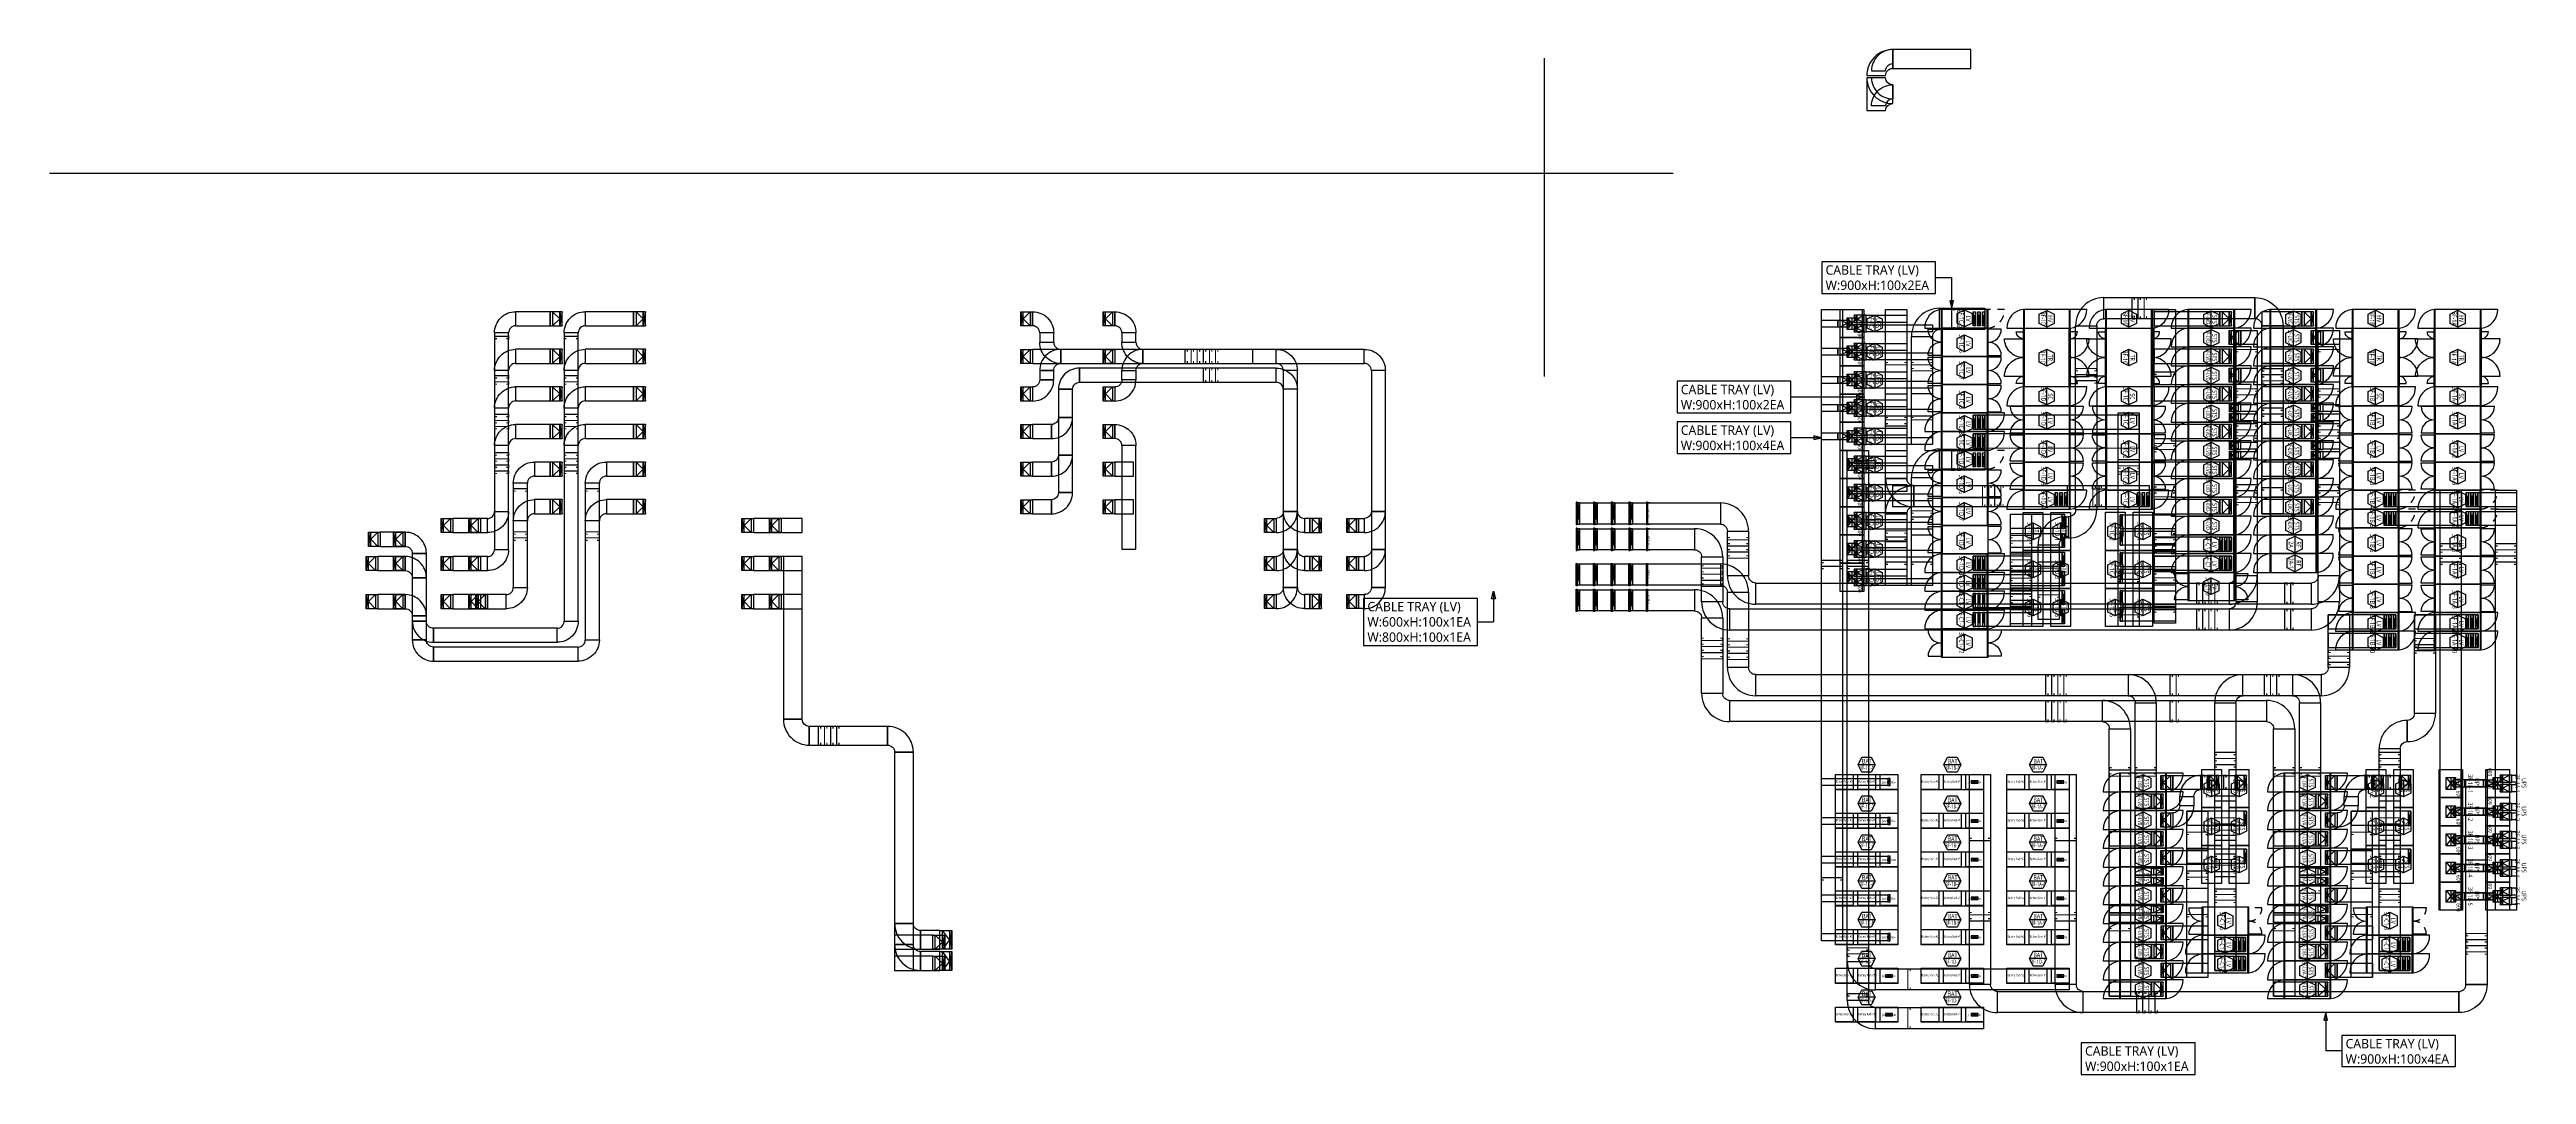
# Model space of a CAD drawing. Header units: millimetres. Extents: x -138191 to 245733, y -341087 to 835263.
# Drawn here: x 28900 to 134378, y 466635 to 510265 of the extents above; entities that cross this region are included whole.
import ezdxf
from ezdxf.enums import TextEntityAlignment as Align

# ---------------------------------------------------------------- set-up
doc = ezdxf.new("R2010")
doc.units = ezdxf.units.MM
doc.header["$LTSCALE"] = 300
doc.linetypes.add('D1', pattern=[3, 1, -1, 1])
for name, color, linetype in [('------00 Switch Gear', 3, 'Continuous'), ('------00 Switch Gear_Number', 1, 'Continuous'), ('-----26 Electrical Cable Tray_HV_N', 30, 'Continuous'), ('-----26 Electrical Cable Tray_LV_STS1', 3, 'Continuous'), ('-----26 Electrical Cable Tray_LV_STS2', 2, 'Continuous'), ('-----26 Electrical Cable Tray_LV_STS3', 151, 'Continuous'), ('-----26 Electrical Cable Tray_LV_STS3_C', 231, 'Continuous'), ('-----26 Electrical Cable Tray_LV_STSPDU_A', 181, 'Continuous'), ('-----26 Electrical Cable Tray_LV_STSPDU_B', 41, 'Continuous'), ('-----26 Electrical Cable Tray_LV_UPS', 6, 'Continuous'), ('-----26 Electrical Cable Tray_LV_UPSBAT', 11, 'Continuous')]:
    doc.layers.add(name, color=color, linetype=linetype)
doc.layers.add('NOPLOT', color=191, linetype='Continuous', plot=False)
doc.styles.add('ELEC', font='malgun.ttf')
doc.styles.add('WD', font='isocp2.shx', dxfattribs={"height": 75, "bigfont": 'whgtxt.shx'})
doc.styles.add('X-PLAN$0$ELEC', font='malgun.ttf')

# ---------------------------------------------------------------- blocks, each defined once
blk = doc.blocks.new('UPS 600kV')
at = {"layer": '------00 Switch Gear'}
blk.add_line((800, 850), (-402, 850), dxfattribs=at)
blk.add_lwpolyline([(798, -100), (-402, -100), (-402, 900), (798, 900)], close=True, dxfattribs=at)
at = {"layer": 'NOPLOT'}
for p, q in [((-52, 199), (448, 601)), ((448, 199), (-52, 601)), ((-52, 400), (448, 400))]:
    blk.add_line(p, q, dxfattribs=at)
blk.add_lwpolyline([(448, 601), (448, 199), (-52, 199), (-52, 601)], close=True, dxfattribs=at)
at = {"layer": 'NOPLOT', "style": 'WD', "width": 0.85}
blk.add_text('UPS 600', height=178.2, dxfattribs=at).set_placement((-26, 731), align=Align.MIDDLE_LEFT)
blk = doc.blocks.new('A$C2e8f9a8b')
at = {"color": 0}
blk.add_line((30, 750), (30, 0), dxfattribs=at)
blk.add_lwpolyline([(650, 0), (0, 0), (0, 750), (650, 750)], close=True, dxfattribs=at)
blk = doc.blocks.new('A$550585017316')
at = {"color": 0}
for p, q in [((400, 300), (0, 300)), ((0, 300), (0, 0)), ((0, 0), (400, 0)), ((500, 300), (400, 300)), ((400, 0), (500, 0)), ((500, 0), (500, 300))]:
    blk.add_line(p, q, dxfattribs=at)
at = {"color": 8}
for p, q in [((100, 0), (0, 300)), ((0, 0), (100, 300)), ((100, 150), (400, 300)), ((100, 300), (100, 0)), ((100, 150), (400, 0)), ((400, 0), (400, 300))]:
    blk.add_line(p, q, dxfattribs=at)
blk = doc.blocks.new('A$495596483691')
at = {"color": 0}
for p, q in [((100, 600), (0, 600)), ((0, 600), (0, 0)), ((0, 0), (100, 0)), ((500, 600), (100, 600)), ((100, 0), (500, 0)), ((500, 0), (500, 600))]:
    blk.add_line(p, q, dxfattribs=at)
at = {"color": 8}
for p, q in [((400, 300), (100, 600)), ((100, 600), (100, 0)), ((400, 300), (100, 0)), ((400, 0), (400, 600)), ((400, 600), (500, 0)), ((500, 600), (400, 0))]:
    blk.add_line(p, q, dxfattribs=at)
blk = doc.blocks.new('STS-R')
blk.add_lwpolyline([(886994, -128588), (888614, -128588), (888614, -129418), (886994, -129418), (886994, -128588)])
blk = doc.blocks.new('A$480505980042')
at = {"color": 0}
for p, q in [((400, 800), (0, 800)), ((0, 800), (0, 0)), ((0, 0), (400, 0)), ((500, 800), (400, 800)), ((400, 0), (500, 0)), ((500, 0), (500, 800))]:
    blk.add_line(p, q, dxfattribs=at)
at = {"color": 8}
for p, q in [((100, 0), (0, 800)), ((0, 0), (100, 800)), ((100, 400), (400, 800)), ((100, 800), (100, 0)), ((100, 400), (400, 0)), ((400, 0), (400, 800))]:
    blk.add_line(p, q, dxfattribs=at)

msp = doc.modelspace()

# ---------------------------------------------------------------- linework, layer by layer
at = {"layer": '------00 Switch Gear'}
for p, q in [((109495, 498403, 0), (109495, 499203, 0)), ((111413, 498403, 0), (111413, 499203, 0)), ((112995, 498403, 0), (112995, 499203, 0)), ((114913, 498403, 0), (114913, 499203, 0)), ((116495, 498405, 0), (116495, 499205, 0)), ((118413, 498405, 0), (118413, 499205, 0)), ((119994, 498405, 0), (119994, 499205, 0)), ((121914, 498405, 0), (121914, 499205, 0)), ((123494, 498405, 0), (123494, 499205, 0)), ((125414, 498405, 0), (125414, 499205, 0)), ((126996, 498405), (126996, 499205)), ((128914, 498405), (128914, 499205)), ((130496, 498405), (130496, 499205)), ((132414, 498405), (132414, 499205)), ((109493, 498403, 0), (109493, 497203, 0)), ((111411, 498403, 0), (111411, 497203, 0)), ((112995, 495903, 0), (112995, 498403, 0)), ((114909, 495903, 0), (114909, 498403, 0)), ((116495, 495905, 0), (116495, 498405, 0)), ((118409, 495905, 0), (118409, 498405, 0)), ((119994, 497605, 0), (119994, 498405, 0)), ((121914, 497605, 0), (121914, 498405, 0)), ((123494, 497605, 0), (123494, 498405, 0)), ((125414, 497605, 0), (125414, 498405, 0)), ((126996, 495905), (126996, 498405)), ((128910, 495905), (128910, 498405)), ((130496, 495905), (130496, 498405)), ((132410, 495905), (132410, 498405)), ((109493, 497203, 0), (109493, 496003, 0)), ((111411, 497203, 0), (111411, 496003, 0)), ((119994, 496805, 0), (119994, 497605, 0)), ((119994, 496005, 0), (119994, 496805, 0)), ((121914, 496805, 0), (121914, 497605, 0)), ((121914, 496005, 0), (121914, 496805, 0)), ((123494, 496805, 0), (123494, 497605, 0)), ((123494, 496005, 0), (123494, 496805, 0)), ((125414, 496805, 0), (125414, 497605, 0)), ((125414, 496005, 0), (125414, 496805, 0)), ((109493, 496003, 0), (109493, 494803, 0)), ((111411, 496003, 0), (111411, 494803, 0)), ((112993, 495103, 0), (112993, 495903, 0)), ((114913, 495103, 0), (114913, 495903, 0)), ((116493, 495105, 0), (116493, 495905, 0)), ((118413, 495105, 0), (118413, 495905, 0)), ((119994, 495205, 0), (119994, 496005, 0)), ((121914, 495205, 0), (121914, 496005, 0)), ((123494, 495205, 0), (123494, 496005, 0)), ((125414, 495205, 0), (125414, 496005, 0)), ((126994, 495105), (126994, 495905)), ((128914, 495105), (128914, 495905)), ((130494, 495105), (130494, 495905)), ((132414, 495105), (132414, 495905)), ((109494, 494003, 0), (109494, 494803, 0)), ((111414, 494003, 0), (111414, 494803, 0)), ((112992, 495103, 0), (112992, 493903, 0)), ((114910, 495103, 0), (114910, 493903, 0)), ((116492, 495105, 0), (116492, 493905, 0)), ((118410, 495105, 0), (118410, 493905, 0)), ((119994, 494405, 0), (119994, 495205, 0)), ((121914, 494405, 0), (121914, 495205, 0)), ((123494, 494405, 0), (123494, 495205, 0)), ((125414, 494405, 0), (125414, 495205, 0)), ((126993, 495105), (126993, 493905)), ((128911, 495105), (128911, 493905)), ((130493, 495105), (130493, 493905)), ((132411, 495105), (132411, 493905)), ((109494, 493203, 0), (109494, 494003, 0)), ((111414, 493203, 0), (111414, 494003, 0)), ((112992, 493903, 0), (112992, 492703, 0)), ((114910, 493903, 0), (114910, 492703, 0)), ((116492, 493905, 0), (116492, 492705, 0)), ((118410, 493905, 0), (118410, 492705, 0)), ((119994, 493605, 0), (119994, 494405, 0)), ((121914, 493605, 0), (121914, 494405, 0)), ((123494, 493605, 0), (123494, 494405, 0)), ((125414, 493605, 0), (125414, 494405, 0)), ((126993, 493905), (126993, 492705)), ((128911, 493905), (128911, 492705)), ((130493, 493905), (130493, 492705)), ((132411, 493905), (132411, 492705)), ((109495, 492403, 0), (109495, 493203, 0)), ((111413, 492403, 0), (111413, 493203, 0)), ((112992, 492703, 0), (112992, 491503, 0)), ((114910, 492703, 0), (114910, 491503, 0)), ((116492, 492705, 0), (116492, 491505, 0)), ((118410, 492705, 0), (118410, 491505, 0)), ((119994, 492805, 0), (119994, 493605, 0)), ((119994, 492005, 0), (119994, 492805, 0)), ((121914, 492805, 0), (121914, 493605, 0)), ((121914, 492005, 0), (121914, 492805, 0)), ((123494, 492805, 0), (123494, 493605, 0)), ((123494, 492005, 0), (123494, 492805, 0)), ((125414, 492805, 0), (125414, 493605, 0)), ((125414, 492005, 0), (125414, 492805, 0)), ((126993, 492705), (126993, 491505)), ((128911, 492705), (128911, 491505)), ((130493, 492705), (130493, 491505)), ((132411, 492705), (132411, 491505)), ((109493, 492403, 0), (109493, 491203, 0)), ((111411, 492403, 0), (111411, 491203, 0)), ((119994, 491205, 0), (119994, 492005, 0)), ((121914, 491205, 0), (121914, 492005, 0)), ((123494, 491205, 0), (123494, 492005, 0)), ((125414, 491205, 0), (125414, 492005, 0)), ((109493, 491203, 0), (109493, 490003, 0)), ((111411, 491203, 0), (111411, 490003, 0)), ((112994, 490703, 0), (112994, 491503, 0)), ((114912, 490703, 0), (114912, 491503, 0)), ((116494, 490705, 0), (116494, 491505, 0)), ((118412, 490705, 0), (118412, 491505, 0)), ((119994, 490405, 0), (119994, 491205, 0)), ((121914, 490405, 0), (121914, 491205, 0)), ((123494, 490405, 0), (123494, 491205, 0)), ((125414, 490405, 0), (125414, 491205, 0)), ((126995, 490705), (126995, 491505)), ((126995, 489905), (126995, 490705)), ((128913, 490705), (128913, 491505)), ((128913, 489905), (128913, 490705)), ((130495, 490705), (130495, 491505)), ((130495, 489905), (130495, 490705)), ((132413, 490705), (132413, 491505)), ((132413, 489905), (132413, 490705)), ((109493, 490003, 0), (109493, 488803, 0)), ((119994, 489605, 0), (119994, 490405, 0)), ((119994, 488805, 0), (119994, 489605, 0)), ((121914, 489605, 0), (121914, 490405, 0)), ((121914, 488805, 0), (121914, 489605, 0)), ((123493, 489605, 0), (123493, 488805, 0)), ((123494, 489605, 0), (123494, 490405, 0)), ((125411, 489605, 0), (125411, 488805, 0)), ((125414, 489605, 0), (125414, 490405, 0)), ((126993, 489905), (126993, 488705)), ((128911, 489905), (128911, 488705)), ((130493, 489905), (130493, 488705)), ((132411, 489905), (132411, 488705)), ((109494, 488003, 0), (109494, 488803, 0)), ((111414, 488003, 0), (111414, 488803, 0)), ((119994, 488005, 0), (119994, 488805, 0)), ((121914, 488005, 0), (121914, 488805, 0)), ((123493, 488805, 0), (123493, 488005, 0)), ((125411, 488805, 0), (125411, 488005, 0)), ((126993, 488705), (126993, 487505)), ((128911, 488705), (128911, 487505)), ((130493, 488705), (130493, 487505)), ((132411, 488705), (132411, 487505)), ((109494, 487203, 0), (109494, 488003, 0)), ((111414, 487203, 0), (111414, 488003, 0)), ((119993, 488005, 0), (119993, 486805, 0)), ((121911, 488005, 0), (121911, 486805, 0)), ((126993, 487505), (126993, 486305)), ((128911, 487505), (128911, 486305)), ((130493, 487505), (130493, 486305)), ((132411, 487505), (132411, 486305)), ((109494, 486403, 0), (109494, 487203, 0)), ((109494, 485603, 0), (109494, 486403, 0)), ((111414, 486403, 0), (111414, 487203, 0)), ((111414, 485603, 0), (111414, 486403, 0)), ((126994, 485505), (126994, 486305)), ((128914, 485505), (128914, 486305)), ((130494, 485505), (130494, 486305)), ((132414, 485505), (132414, 486305)), ((109493, 485603, 0), (109493, 484403, 0)), ((111411, 485603, 0), (111411, 484403, 0)), ((126994, 484705), (126994, 485505)), ((128914, 484705), (128914, 485505)), ((130494, 484705), (130494, 485505)), ((132414, 484705), (132414, 485505)), ((117096, 478667, 0), (117096, 479467, 0)), ((119014, 478667, 0), (119014, 479467, 0)), ((124094, 478667, 0), (124094, 479467, 0)), ((126014, 478667, 0), (126014, 479467, 0)), ((117096, 477867, 0), (117096, 478667, 0)), ((117096, 477067, 0), (117096, 477867, 0)), ((119014, 477867, 0), (119014, 478667, 0)), ((119014, 477067, 0), (119014, 477867, 0)), ((124094, 477867, 0), (124094, 478667, 0)), ((124094, 477067, 0), (124094, 477867, 0)), ((126014, 477867, 0), (126014, 478667, 0)), ((126014, 477067, 0), (126014, 477867, 0)), ((117096, 476267, 0), (117096, 477067, 0)), ((119014, 476267, 0), (119014, 477067, 0)), ((124094, 476267, 0), (124094, 477067, 0)), ((126014, 476267, 0), (126014, 477067, 0)), ((117096, 475467, 0), (117096, 476267, 0)), ((119014, 475467, 0), (119014, 476267, 0)), ((124094, 475467, 0), (124094, 476267, 0)), ((126014, 475467, 0), (126014, 476267, 0)), ((117096, 474667, 0), (117096, 475467, 0)), ((117096, 473867, 0), (117096, 474667, 0)), ((119014, 474667, 0), (119014, 475467, 0)), ((119014, 473867, 0), (119014, 474667, 0)), ((124094, 474667, 0), (124094, 475467, 0)), ((124094, 473867, 0), (124094, 474667, 0)), ((126014, 474667, 0), (126014, 475467, 0)), ((126014, 473867, 0), (126014, 474667, 0)), ((117096, 473067, 0), (117096, 473867, 0)), ((119014, 473067, 0), (119014, 473867, 0)), ((119994, 473723, 0), (120554, 473723, 0)), ((120594, 473763, 0), (120594, 472563, 0)), ((122512, 473763, 0), (122512, 472563, 0)), ((124094, 473067, 0), (124094, 473867, 0)), ((126014, 473067, 0), (126014, 473867, 0)), ((126994, 473723, 0), (127554, 473723, 0)), ((127594, 473763, 0), (127594, 472563, 0)), ((129512, 473763, 0), (129512, 472563, 0)), ((130114, 473723, 0), (129554, 473723, 0)), ((117096, 472267, 0), (117096, 473067, 0)), ((119014, 472267, 0), (119014, 473067, 0)), ((119994, 472603, 0), (120554, 472603, 0)), ((120595, 471763, 0), (120595, 472563, 0)), ((122515, 471763, 0), (122515, 472563, 0)), ((123114, 472603, 0), (122554, 472603, 0)), ((123255, 472563, 0), (122555, 472563, 0)), ((124094, 472267, 0), (124094, 473067, 0)), ((126014, 472267, 0), (126014, 473067, 0)), ((126994, 472603, 0), (127554, 472603, 0)), ((127595, 471763, 0), (127595, 472563, 0)), ((129515, 471763, 0), (129515, 472563, 0)), ((130114, 472603, 0), (129554, 472603, 0)), ((130255, 472563, 0), (129555, 472563, 0)), ((117096, 471467, 0), (117096, 472267, 0)), ((119014, 471467, 0), (119014, 472267, 0)), ((119853, 471763, 0), (120553, 471763, 0)), ((120595, 470963, 0), (120595, 471763, 0)), ((122515, 470963, 0), (122515, 471763, 0)), ((123255, 471763, 0), (122555, 471763, 0)), ((124094, 471467, 0), (124094, 472267, 0)), ((126014, 471467, 0), (126014, 472267, 0)), ((126853, 471763, 0), (127553, 471763, 0)), ((127595, 470963, 0), (127595, 471763, 0)), ((129515, 470963, 0), (129515, 471763, 0)), ((130255, 471763, 0), (129555, 471763, 0)), ((117096, 470667, 0), (117096, 471467, 0)), ((117096, 469867, 0), (117096, 470667, 0)), ((119014, 470667, 0), (119014, 471467, 0)), ((119014, 469867, 0), (119014, 470667, 0)), ((119853, 470963, 0), (120553, 470963, 0)), ((124094, 470667, 0), (124094, 471467, 0)), ((124094, 469867, 0), (124094, 470667, 0)), ((126014, 470667, 0), (126014, 471467, 0)), ((126014, 469867, 0), (126014, 470667, 0)), ((126853, 470963, 0), (127553, 470963, 0))]:
    msp.add_line(p, q, dxfattribs=at)
at = {"layer": '------00 Switch Gear', "linetype": 'D1'}
msp.add_line((123114, 473723, 0), (122554, 473723, 0), dxfattribs=at)
at = {"layer": '------00 Switch Gear', "elevation": 0}
for points in [[(109453, 499203, 0.3857431), (108753, 498403), (109453, 498403)], [(112953, 499203, 0.3857431), (112253, 498403), (112953, 498403)], [(114953, 498403, 0.3857431), (115653, 499203), (114953, 499203)], [(116453, 499205, 0.3857431), (115753, 498405), (116453, 498405)], [(118453, 498405, 0.3857431), (119153, 499205), (118453, 499205)], [(119952, 499205, 0.3857431), (119252, 498405), (119952, 498405)], [(121954, 498405, 0.3857431), (122654, 499205), (121954, 499205)], [(123452, 499205, 0.3857431), (122752, 498405), (123452, 498405)], [(125454, 498405, 0.3857431), (126154, 499205), (125454, 499205)], [(126954, 499205, 0.3857431), (126254, 498405), (126954, 498405)], [(128954, 498405, 0.3857431), (129654, 499205), (128954, 499205)], [(130454, 499205, 0.3857431), (129754, 498405), (130454, 498405)], [(132454, 498405, 0.3857431), (133154, 499205), (132454, 499205)], [(109453, 497243), (108893, 497243, -0.4142136), (109453, 497803, -0.4142136), (108893, 498363), (108893, 498363), (109453, 498363)], [(111453, 497243), (112013, 497243, 0.4142136), (111453, 497803, 0.4142136), (112013, 498363), (111453, 498363)], [(112953, 496053), (112653, 496053, -0.4142136), (112953, 496353), (112153, 496353, -0.4142136), (112953, 497153, -0.4142136), (112153, 497953), (112953, 497953, -0.4142136), (112653, 498253), (112953, 498253)], [(114953, 496053), (115253, 496053, 0.4142136), (114953, 496353), (115753, 496353, 0.4142136), (114953, 497153, 0.4142136), (115753, 497953), (114953, 497953, 0.4142136), (115253, 498253), (114953, 498253)], [(116453, 496055), (116153, 496055, -0.4142136), (116453, 496355), (115653, 496355, -0.4142136), (116453, 497155, -0.4142136), (115653, 497955), (116453, 497955, -0.4142136), (116153, 498255), (116453, 498255)], [(118453, 496055), (118753, 496055, 0.4142136), (118453, 496355), (119253, 496355, 0.4142136), (118453, 497155, 0.4142136), (119253, 497955), (118453, 497955, 0.4142136), (118753, 498255), (118453, 498255)], [(119952, 498405, 0.3857431), (119252, 497605), (119952, 497605)], [(121954, 497605, 0.3857431), (122654, 498405), (121954, 498405)], [(123452, 498405, 0.3857431), (122752, 497605), (123452, 497605)], [(125454, 497605, 0.3857431), (126154, 498405), (125454, 498405)], [(126954, 496055), (126654, 496055, -0.4142136), (126954, 496355), (126154, 496355, -0.4142136), (126954, 497155, -0.4142136), (126154, 497955), (126954, 497955, -0.4142136), (126654, 498255), (126954, 498255)], [(128954, 496055), (129254, 496055, 0.4142136), (128954, 496355), (129754, 496355, 0.4142136), (128954, 497155, 0.4142136), (129754, 497955), (128954, 497955, 0.4142136), (129254, 498255), (128954, 498255)], [(130454, 496055), (130154, 496055, -0.4142136), (130454, 496355), (129654, 496355, -0.4142136), (130454, 497155, -0.4142136), (129654, 497955), (130454, 497955, -0.4142136), (130154, 498255), (130454, 498255)], [(132454, 496055), (132754, 496055, 0.4142136), (132454, 496355), (133254, 496355, 0.4142136), (132454, 497155, 0.4142136), (133254, 497955), (132454, 497955, 0.4142136), (132754, 498255), (132454, 498255)], [(109453, 496043), (108893, 496043, -0.4142136), (109453, 496603, -0.4142136), (108893, 497163), (108893, 497163), (109453, 497163)], [(111453, 496043), (112013, 496043, 0.4142136), (111453, 496603, 0.4142136), (112013, 497163), (111453, 497163)], [(119952, 497605, 0.3857431), (119252, 496805), (119952, 496805)], [(119952, 496805, 0.3857431), (119252, 496005), (119952, 496005)], [(121954, 496805, 0.3857431), (122654, 497605), (121954, 497605)], [(121954, 496005, 0.3857431), (122654, 496805), (121954, 496805)], [(123452, 496805, 0.3857431), (122752, 496005), (123452, 496005)], [(125454, 496805, 0.3857431), (126154, 497605), (125454, 497605)], [(125454, 496005, 0.3857431), (126154, 496805), (125454, 496805)], [(109453, 494843), (108893, 494843, -0.4142136), (109453, 495403, -0.4142136), (108893, 495963), (108893, 495963), (109453, 495963)], [(111453, 494843), (112013, 494843, 0.4142136), (111453, 495403, 0.4142136), (112013, 495963), (111453, 495963)], [(111453, 494843), (112013, 494843, 0.4142136), (111453, 495403, 0.4142136), (112013, 495963), (111453, 495963)], [(112951, 495903, 0.3857431), (112251, 495103), (112951, 495103)], [(114953, 495103, 0.3857431), (115653, 495903), (114953, 495903)], [(116451, 495905, 0.3857431), (115751, 495105), (116451, 495105)], [(118453, 495105, 0.3857431), (119153, 495905), (118453, 495905)], [(119952, 496005, 0.3857431), (119252, 495205), (119952, 495205)], [(121954, 495205, 0.3857431), (122654, 496005), (121954, 496005)], [(123452, 496005, 0.3857431), (122752, 495205), (123452, 495205)], [(125454, 495205, 0.3857431), (126154, 496005), (125454, 496005)], [(126952, 495905, 0.3857431), (126252, 495105), (126952, 495105)], [(128954, 495105, 0.3857431), (129654, 495905), (128954, 495905)], [(130452, 495905, 0.3857431), (129752, 495105), (130452, 495105)], [(132454, 495105, 0.3857431), (133154, 495905), (132454, 495905)], [(109452, 494803, 0.3857431), (108752, 494003), (109452, 494003)], [(111454, 494003, 0.3857431), (112154, 494803), (111454, 494803)], [(112952, 495063), (112392, 495063), (112392, 495063, 0.4142136), (112952, 494503, 0.4142136), (112392, 493943), (112952, 493943)], [(114952, 493943), (115512, 493943, 0.4142136), (114952, 494503, 0.4142136), (115512, 495063), (114952, 495063)], [(116452, 495065), (115892, 495065), (115892, 495065, 0.4142136), (116452, 494505, 0.4142136), (115892, 493945), (116452, 493945)], [(118452, 493945), (119012, 493945, 0.4142136), (118452, 494505, 0.4142136), (119012, 495065), (118452, 495065)], [(119952, 495205, 0.3857431), (119252, 494405), (119952, 494405)], [(121954, 494405, 0.3857431), (122654, 495205), (121954, 495205)], [(123452, 495205, 0.3857431), (122752, 494405), (123452, 494405)], [(125454, 494405, 0.3857431), (126154, 495205), (125454, 495205)], [(126953, 495065), (126393, 495065), (126393, 495065, 0.4142136), (126953, 494505, 0.4142136), (126393, 493945), (126953, 493945)], [(128953, 493945), (129513, 493945, 0.4142136), (128953, 494505, 0.4142136), (129513, 495065), (128953, 495065)], [(130453, 495065), (129893, 495065), (129893, 495065, 0.4142136), (130453, 494505, 0.4142136), (129893, 493945), (130453, 493945)], [(132453, 493945), (133013, 493945, 0.4142136), (132453, 494505, 0.4142136), (133013, 495065), (132453, 495065)], [(109452, 494003, 0.3857431), (108752, 493203), (109452, 493203)], [(111454, 493203, 0.3857431), (112154, 494003), (111454, 494003)], [(112952, 492743), (112392, 492743, -0.4142136), (112952, 493303, -0.4142136), (112392, 493863), (112392, 493863), (112952, 493863)], [(114952, 492743), (115512, 492743, 0.4142136), (114952, 493303, 0.4142136), (115512, 493863), (114952, 493863)], [(116452, 492745), (115892, 492745, -0.4142136), (116452, 493305, -0.4142136), (115892, 493865), (115892, 493865), (116452, 493865)], [(118452, 492745), (119012, 492745, 0.4142136), (118452, 493305, 0.4142136), (119012, 493865), (118452, 493865)], [(119952, 494405, 0.3857431), (119252, 493605), (119952, 493605)], [(121954, 493605, 0.3857431), (122654, 494405), (121954, 494405)], [(123452, 494405, 0.3857431), (122752, 493605), (123452, 493605)], [(125454, 493605, 0.3857431), (126154, 494405), (125454, 494405)], [(126953, 492745), (126393, 492745, -0.4142136), (126953, 493305, -0.4142136), (126393, 493865), (126393, 493865), (126953, 493865)], [(128953, 492745), (129513, 492745, 0.4142136), (128953, 493305, 0.4142136), (129513, 493865), (128953, 493865)], [(130453, 492745), (129893, 492745, -0.4142136), (130453, 493305, -0.4142136), (129893, 493865), (129893, 493865), (130453, 493865)], [(132453, 492745), (133013, 492745, 0.4142136), (132453, 493305, 0.4142136), (133013, 493865), (132453, 493865)], [(109453, 493203, 0.3857431), (108753, 492403), (109453, 492403)], [(112952, 491543), (112392, 491543, -0.4142136), (112952, 492103, -0.4142136), (112392, 492663), (112392, 492663), (112952, 492663)], [(114952, 491543), (115512, 491543, 0.4142136), (114952, 492103, 0.4142136), (115512, 492663), (114952, 492663)], [(116452, 491545), (115892, 491545, -0.4142136), (116452, 492105, -0.4142136), (115892, 492665), (115892, 492665), (116452, 492665)], [(118452, 491545), (119012, 491545, 0.4142136), (118452, 492105, 0.4142136), (119012, 492665), (118452, 492665)], [(119952, 493605, 0.3857431), (119252, 492805), (119952, 492805)], [(119952, 492805, 0.3857431), (119252, 492005), (119952, 492005)], [(121954, 492805, 0.3857431), (122654, 493605), (121954, 493605)], [(121954, 492005, 0.3857431), (122654, 492805), (121954, 492805)], [(123452, 493605, 0.3857431), (122752, 492805), (123452, 492805)], [(123452, 492805, 0.3857431), (122752, 492005), (123452, 492005)], [(125454, 492805, 0.3857431), (126154, 493605), (125454, 493605)], [(125454, 492005, 0.3857431), (126154, 492805), (125454, 492805)], [(126953, 491545), (126393, 491545, -0.4142136), (126953, 492105, -0.4142136), (126393, 492665), (126393, 492665), (126953, 492665)], [(128953, 491545), (129513, 491545, 0.4142136), (128953, 492105, 0.4142136), (129513, 492665), (128953, 492665)], [(130453, 491545), (129893, 491545, -0.4142136), (130453, 492105, -0.4142136), (129893, 492665), (129893, 492665), (130453, 492665)], [(132453, 491545), (133013, 491545, 0.4142136), (132453, 492105, 0.4142136), (133013, 492665), (132453, 492665)], [(109453, 491243), (108893, 491243, -0.4142136), (109453, 491803, -0.4142136), (108893, 492363), (108893, 492363), (109453, 492363)], [(111453, 491243), (112013, 491243, 0.4142136), (111453, 491803, 0.4142136), (112013, 492363), (111453, 492363)], [(119952, 492005, 0.3857431), (119252, 491205), (119952, 491205)], [(121954, 491205, 0.3857431), (122654, 492005), (121954, 492005)], [(123452, 492005, 0.3857431), (122752, 491205), (123452, 491205)], [(125454, 491205, 0.3857431), (126154, 492005), (125454, 492005)], [(109453, 490043), (108893, 490043, -0.4142136), (109453, 490603, -0.4142136), (108893, 491163), (108893, 491163), (109453, 491163)], [(111453, 490043), (112013, 490043, 0.4142136), (111453, 490603, 0.4142136), (112013, 491163), (111453, 491163)], [(112952, 491503, 0.3857431), (112252, 490703), (112952, 490703)], [(114952, 490703, 0.3857431), (115652, 491503), (114952, 491503)], [(116452, 491505, 0.3857431), (115752, 490705), (116452, 490705)], [(118452, 490705, 0.3857431), (119152, 491505), (118452, 491505)], [(119952, 491205, 0.3857431), (119252, 490405), (119952, 490405)], [(121954, 490405, 0.3857431), (122654, 491205), (121954, 491205)], [(123452, 491205, 0.3857431), (122752, 490405), (123452, 490405)], [(125454, 490405, 0.3857431), (126154, 491205), (125454, 491205)], [(126953, 491505, 0.3857431), (126253, 490705), (126953, 490705)], [(126953, 490705, 0.3857431), (126253, 489905), (126953, 489905)], [(130453, 491505, 0.3857431), (129753, 490705), (130453, 490705)], [(130453, 490705, 0.3857431), (129753, 489905), (130453, 489905)], [(109453, 488843), (108893, 488843, -0.4142136), (109453, 489403, -0.4142136), (108893, 489963), (108893, 489963), (109453, 489963)], [(111453, 488843), (112013, 488843, 0.4142136), (111453, 489403, 0.4142136), (112013, 489963), (111453, 489963)], [(111453, 488843), (112013, 488843, 0.4142136), (111453, 489403, 0.4142136), (112013, 489963), (111453, 489963)], [(111453, 488843), (112013, 488843, 0.4142136), (111453, 489403, 0.4142136), (112013, 489963), (111453, 489963)], [(111453, 488843), (112013, 488843, 0.4142136), (111453, 489403, 0.4142136), (112013, 489963), (111453, 489963)], [(119952, 490405, 0.3857431), (119252, 489605), (119993, 489605)], [(119952, 489605, 0.3857431), (119252, 488805), (119952, 488805)], [(121954, 489605, 0.3857431), (122654, 490405), (121954, 490405)], [(121954, 488805, 0.3857431), (122654, 489605), (121954, 489605)], [(123452, 490405, 0.3857431), (122752, 489605), (123452, 489605)], [(123453, 489605, 0.3857431), (122753, 488805), (123453, 488805)], [(125453, 488805, 0.3857431), (126153, 489605), (125453, 489605)], [(125454, 489605, 0.3857431), (126154, 490405), (125454, 490405)], [(126953, 488745), (126393, 488745, -0.4142136), (126953, 489305, -0.4142136), (126393, 489865), (126393, 489865), (126953, 489865)], [(128953, 488745), (129513, 488745, 0.4142136), (128953, 489305, 0.4142136), (129513, 489865), (128953, 489865)], [(130453, 488745), (129893, 488745, -0.4142136), (130453, 489305, -0.4142136), (129893, 489865), (129893, 489865), (130453, 489865)], [(132453, 488745), (133013, 488745, 0.4142136), (132453, 489305, 0.4142136), (133013, 489865), (132453, 489865)], [(109452, 488803, 0.3857431), (108752, 488003), (109452, 488003)], [(111454, 488003, 0.3857431), (112154, 488803), (111454, 488803)], [(119952, 488805, 0.3857431), (119252, 488005), (119952, 488005)], [(121954, 488005, 0.3857431), (122654, 488805), (121954, 488805)], [(123453, 488805, 0.3857431), (122753, 488005), (123453, 488005)], [(125453, 488005, 0.3857431), (126153, 488805), (125453, 488805)], [(126953, 487545), (126393, 487545, -0.4142136), (126953, 488105, -0.4142136), (126393, 488665), (126393, 488665), (126953, 488665)], [(128953, 487545), (129513, 487545, 0.4142136), (128953, 488105, 0.4142136), (129513, 488665), (128953, 488665)], [(130453, 487545), (129893, 487545, -0.4142136), (130453, 488105, -0.4142136), (129893, 488665), (129893, 488665), (130453, 488665)], [(132453, 487545), (133013, 487545, 0.4142136), (132453, 488105, 0.4142136), (133013, 488665), (132453, 488665)], [(109452, 488003, 0.3857431), (108752, 487203), (109452, 487203)], [(111454, 487203, 0.3857431), (112154, 488003), (111454, 488003)], [(119953, 486845), (119393, 486845, -0.4142136), (119953, 487405, -0.4142136), (119393, 487965), (119393, 487965), (119953, 487965)], [(121953, 487965), (122513, 487965, -0.4142136), (121953, 487405, -0.4142136), (122513, 486845), (121953, 486845)], [(126953, 486345), (126393, 486345, -0.4142136), (126953, 486905, -0.4142136), (126393, 487465), (126393, 487465), (126953, 487465)], [(128953, 486345), (129513, 486345, 0.4142136), (128953, 486905, 0.4142136), (129513, 487465), (128953, 487465)], [(130453, 486345), (129893, 486345, -0.4142136), (130453, 486905, -0.4142136), (129893, 487465), (129893, 487465), (130453, 487465)], [(132453, 486345), (133013, 486345, 0.4142136), (132453, 486905, 0.4142136), (133013, 487465), (132453, 487465)], [(109452, 487203, 0.3857431), (108752, 486403), (109452, 486403)], [(109452, 486403, 0.3857431), (108752, 485603), (109452, 485603)], [(111454, 486403, 0.3857431), (112154, 487203), (111454, 487203)], [(111454, 485603, 0.3857431), (112154, 486403), (111454, 486403)], [(126952, 486305, 0.3857431), (126252, 485505), (126952, 485505)], [(128954, 485505, 0.3857431), (129654, 486305), (128954, 486305)], [(130452, 486305, 0.3857431), (129752, 485505), (130452, 485505)], [(132454, 485505, 0.3857431), (133154, 486305), (132454, 486305)], [(109453, 485563), (108893, 485563), (108893, 485563, 0.4142136), (109453, 485003, 0.4142136), (108893, 484443), (109453, 484443)], [(111453, 485563), (112013, 485563, -0.4142136), (111453, 485003, -0.4142136), (112013, 484443), (111453, 484443)], [(126952, 485505, 0.3857431), (126252, 484705), (126952, 484705)], [(128954, 484705, 0.3857431), (129654, 485505), (128954, 485505)], [(130452, 485505, 0.3857431), (129752, 484705), (130452, 484705)], [(132454, 484705, 0.3857431), (133154, 485505), (132454, 485505)], [(117054, 479467, 0.3857431), (116354, 478667), (117054, 478667)], [(119054, 478667, 0.3857431), (119754, 479467), (119054, 479467)], [(124052, 479467, 0.3857431), (123352, 478667), (124052, 478667)], [(126054, 478667, 0.3857431), (126754, 479467), (126054, 479467)], [(117054, 478667, 0.3857431), (116354, 477867), (117054, 477867)], [(117054, 477867, 0.3857431), (116354, 477067), (117054, 477067)], [(119054, 477867, 0.3857431), (119754, 478667), (119054, 478667)], [(119054, 477067, 0.3857431), (119754, 477867), (119054, 477867)], [(124052, 478667, 0.3857431), (123352, 477867), (124052, 477867)], [(124052, 477867, 0.3857431), (123352, 477067), (124052, 477067)], [(126054, 477867, 0.3857431), (126754, 478667), (126054, 478667)], [(126054, 477067, 0.3857431), (126754, 477867), (126054, 477867)], [(117054, 477067, 0.3857431), (116354, 476267), (117054, 476267)], [(119054, 476267, 0.3857431), (119754, 477067), (119054, 477067)], [(124052, 477067, 0.3857431), (123352, 476267), (124052, 476267)], [(126054, 476267, 0.3857431), (126754, 477067), (126054, 477067)], [(117054, 476267, 0.3857431), (116354, 475467)], [(119054, 475467, 0.3857431), (119754, 476267), (119054, 476267)], [(124052, 476267, 0.3857431), (123352, 475467)], [(126054, 475467, 0.3857431), (126754, 476267), (126054, 476267)], [(117054, 475467, 0.3857431), (116354, 474667), (117054, 474667)], [(117054, 474667, 0.3857431), (116354, 473867), (117054, 473867)], [(119054, 474667, 0.3857431), (119754, 475467), (119054, 475467)], [(119054, 473867, 0.3857431), (119754, 474667), (119054, 474667)], [(124052, 475467, 0.3857431), (123352, 474667), (124052, 474667)], [(124052, 474667, 0.3857431), (123352, 473867), (124052, 473867)], [(126054, 474667, 0.3857431), (126754, 475467), (126054, 475467)], [(126054, 473867, 0.3857431), (126754, 474667), (126054, 474667)], [(117054, 473867, 0.3857431), (116354, 473067), (117054, 473067)], [(119054, 473067, 0.3857431), (119754, 473867), (119054, 473867)], [(124052, 473867, 0.3857431), (123352, 473067), (124052, 473067)], [(126054, 473067, 0.3857431), (126754, 473867), (126054, 473867)], [(117054, 473067, 0.3857431), (116354, 472267), (117054, 472267)], [(119054, 472267, 0.3857431), (119754, 473067), (119054, 473067)], [(124052, 473067, 0.3857431), (123352, 472267), (124052, 472267)], [(126054, 472267, 0.3857431), (126754, 473067), (126054, 473067)], [(117054, 472267, 0.3857431), (116354, 471467), (117054, 471467)], [(119054, 471467, 0.3857431), (119754, 472267), (119054, 472267)], [(124052, 472267, 0.3857431), (123352, 471467), (124052, 471467)], [(126054, 471467, 0.3857431), (126754, 472267), (126054, 472267)], [(117054, 471467, 0.3857431), (116354, 470667), (117054, 470667)], [(117054, 470667, 0.3857431), (116354, 469867), (117054, 469867)], [(119054, 470667, 0.3857431), (119754, 471467), (119054, 471467)], [(119054, 469867, 0.3857431), (119754, 470667), (119054, 470667)], [(124052, 471467, 0.3857431), (123352, 470667), (124052, 470667)], [(124052, 470667, 0.3857431), (123352, 469867), (124052, 469867)], [(126054, 470667, 0.3857431), (126754, 471467), (126054, 471467)], [(126054, 469867, 0.3857431), (126754, 470667), (126054, 470667)]]:
    msp.add_lwpolyline(points, format="xyb", dxfattribs=at)
for points in [[(111453, 498403), (111453, 499203), (109453, 499203), (109453, 498403)], [(114953, 498403), (114953, 499203), (112953, 499203), (112953, 498403)], [(118453, 498405), (118453, 499205), (116453, 499205), (116453, 498405)], [(121954, 498405), (121954, 499205), (119952, 499205), (119952, 498405)], [(125454, 498405), (125454, 499205), (123452, 499205), (123452, 498405)], [(128954, 498405), (128954, 499205), (126954, 499205), (126954, 498405)], [(109453, 498403), (109453, 497203), (111453, 497203), (111453, 498403)], [(112953, 495903), (112953, 498403), (114953, 498403), (114953, 495903)], [(116453, 495905), (116453, 498405), (118453, 498405), (118453, 495905)], [(121954, 497605), (121954, 498405), (119952, 498405), (119952, 497605)], [(125454, 497605), (125454, 498405), (123452, 498405), (123452, 497605)], [(126954, 495905), (126954, 498405), (128954, 498405), (128954, 495905)], [(109453, 497203), (109453, 496003), (111453, 496003), (111453, 497203)], [(121954, 496805), (121954, 497605), (119952, 497605), (119952, 496805)], [(121954, 496005), (121954, 496805), (119952, 496805), (119952, 496005)], [(125454, 496805), (125454, 497605), (123452, 497605), (123452, 496805)], [(125454, 496005), (125454, 496805), (123452, 496805), (123452, 496005)], [(109453, 496003), (109453, 494803), (111453, 494803), (111453, 496003)], [(114953, 495103), (114953, 495903), (112951, 495903), (112951, 495103)], [(118453, 495105), (118453, 495905), (116451, 495905), (116451, 495105)], [(121954, 495205), (121954, 496005), (119952, 496005), (119952, 495205)], [(125454, 495205), (125454, 496005), (123452, 496005), (123452, 495205)], [(128954, 495105), (128954, 495905), (126952, 495905), (126952, 495105)], [(111454, 494003), (111454, 494803), (109452, 494803), (109452, 494003)], [(112952, 495103), (112952, 493903), (114952, 493903), (114952, 495103)], [(116452, 495105), (116452, 493905), (118452, 493905), (118452, 495105)], [(121954, 494405), (121954, 495205), (119952, 495205), (119952, 494405)], [(125454, 494405), (125454, 495205), (123452, 495205), (123452, 494405)], [(126953, 495105), (126953, 493905), (128953, 493905), (128953, 495105)], [(111454, 493203), (111454, 494003), (109452, 494003), (109452, 493203)], [(112952, 493903), (112952, 492703), (114952, 492703), (114952, 493903)], [(116452, 493905), (116452, 492705), (118452, 492705), (118452, 493905)], [(121954, 493605), (121954, 494405), (119952, 494405), (119952, 493605)], [(125454, 493605), (125454, 494405), (123452, 494405), (123452, 493605)], [(126953, 493905), (126953, 492705), (128953, 492705), (128953, 493905)], [(111453, 492403), (111453, 493203), (109453, 493203), (109453, 492403)], [(112952, 492703), (112952, 491503), (114952, 491503), (114952, 492703)], [(116452, 492705), (116452, 491505), (118452, 491505), (118452, 492705)], [(121954, 492805), (121954, 493605), (119952, 493605), (119952, 492805)], [(121954, 492005), (121954, 492805), (119952, 492805), (119952, 492005)], [(125454, 492805), (125454, 493605), (123452, 493605), (123452, 492805)], [(125454, 492005), (125454, 492805), (123452, 492805), (123452, 492005)], [(126953, 492705), (126953, 491505), (128953, 491505), (128953, 492705)], [(109453, 492403), (109453, 491203), (111453, 491203), (111453, 492403)], [(121954, 491205), (121954, 492005), (119952, 492005), (119952, 491205)], [(125454, 491205), (125454, 492005), (123452, 492005), (123452, 491205)], [(109453, 491203), (109453, 490003), (111453, 490003), (111453, 491203)], [(114952, 490703), (114952, 491503), (112952, 491503), (112952, 490703)], [(118452, 490705), (118452, 491505), (116452, 491505), (116452, 490705)], [(121954, 490405), (121954, 491205), (119952, 491205), (119952, 490405)], [(125454, 490405), (125454, 491205), (123452, 491205), (123452, 490405)], [(128953, 490705), (128953, 491505), (126953, 491505), (126953, 490705)], [(128953, 489905), (128953, 490705), (126953, 490705), (126953, 489905)], [(109453, 490003), (109453, 488803), (111453, 488803), (111453, 490003)], [(121954, 489605), (121954, 490405), (119952, 490405), (119952, 489605)], [(121954, 488805), (121954, 489605), (119952, 489605), (119952, 488805)], [(125454, 489605), (125454, 490405), (123452, 490405), (123452, 489605)], [(123453, 489605), (123453, 488805), (125453, 488805), (125453, 489605)], [(126953, 489905), (126953, 488705), (128953, 488705), (128953, 489905)], [(111454, 488003), (111454, 488803), (109452, 488803), (109452, 488003)], [(121954, 488005), (121954, 488805), (119952, 488805), (119952, 488005)], [(123453, 488805), (123453, 488005), (125453, 488005), (125453, 488805)], [(126953, 488705), (126953, 487505), (128953, 487505), (128953, 488705)], [(111454, 487203), (111454, 488003), (109452, 488003), (109452, 487203)], [(119953, 488005), (119953, 486805), (121953, 486805), (121953, 488005)], [(126953, 487505), (126953, 486305), (128953, 486305), (128953, 487505)], [(111454, 486403), (111454, 487203), (109452, 487203), (109452, 486403)], [(111454, 485603), (111454, 486403), (109452, 486403), (109452, 485603)], [(128954, 485505), (128954, 486305), (126952, 486305), (126952, 485505)], [(109453, 485603), (109453, 484403), (111453, 484403), (111453, 485603)], [(128954, 484705), (128954, 485505), (126952, 485505), (126952, 484705)], [(107604, 479405), (107604, 478755), (104954, 478755), (104954, 479405)], [(111254, 479405), (111254, 478755), (108604, 478755), (108604, 479405)], [(114904, 479405), (114904, 478755), (112254, 478755), (112254, 479405)], [(119054, 478667), (119054, 479467), (117054, 479467), (117054, 478667)], [(126054, 478667), (126054, 479467), (124052, 479467), (124052, 478667)], [(119054, 477867), (119054, 478667), (117054, 478667), (117054, 477867)], [(119054, 477067), (119054, 477867), (117054, 477867), (117054, 477067)], [(126054, 477867), (126054, 478667), (124052, 478667), (124052, 477867)], [(126054, 477067), (126054, 477867), (124052, 477867), (124052, 477067)], [(107604, 477755), (107604, 477105), (104954, 477105), (104954, 477755)], [(111254, 477755), (111254, 477105), (108604, 477105), (108604, 477755)], [(114904, 477755), (114904, 477105), (112254, 477105), (112254, 477755)], [(119054, 476267), (119054, 477067), (117054, 477067), (117054, 476267)], [(126054, 476267), (126054, 477067), (124052, 477067), (124052, 476267)], [(107604, 476105), (107604, 475455), (104954, 475455), (104954, 476105)], [(111254, 476105), (111254, 475455), (108604, 475455), (108604, 476105)], [(114904, 476105), (114904, 475455), (112254, 475455), (112254, 476105)], [(119054, 475467), (119054, 476267), (117054, 476267), (117054, 475467)], [(126054, 475467), (126054, 476267), (124052, 476267), (124052, 475467)], [(119054, 474667), (119054, 475467), (117054, 475467), (117054, 474667)], [(119054, 473867), (119054, 474667), (117054, 474667), (117054, 473867)], [(126054, 474667), (126054, 475467), (124052, 475467), (124052, 474667)], [(126054, 473867), (126054, 474667), (124052, 474667), (124052, 473867)], [(107604, 474455), (107604, 473805), (104954, 473805), (104954, 474455)], [(111254, 474455), (111254, 473805), (108604, 473805), (108604, 474455)], [(114904, 474455), (114904, 473805), (112254, 473805), (112254, 474455)], [(119054, 473067), (119054, 473867), (117054, 473867), (117054, 473067)], [(120554, 473763), (120554, 472563), (122554, 472563), (122554, 473763)], [(126054, 473067), (126054, 473867), (124052, 473867), (124052, 473067)], [(127554, 473763), (127554, 472563), (129554, 472563), (129554, 473763)], [(119054, 472267), (119054, 473067), (117054, 473067), (117054, 472267)], [(122555, 471763), (122555, 472563), (120553, 472563), (120553, 471763)], [(126054, 472267), (126054, 473067), (124052, 473067), (124052, 472267)], [(129555, 471763), (129555, 472563), (127553, 472563), (127553, 471763)], [(119054, 471467), (119054, 472267), (117054, 472267), (117054, 471467)], [(122555, 470963), (122555, 471763), (120553, 471763), (120553, 470963)], [(126054, 471467), (126054, 472267), (124052, 472267), (124052, 471467)], [(129555, 470963), (129555, 471763), (127553, 471763), (127553, 470963)], [(119054, 470667), (119054, 471467), (117054, 471467), (117054, 470667)], [(119054, 469867), (119054, 470667), (117054, 470667), (117054, 469867)], [(126054, 470667), (126054, 471467), (124052, 471467), (124052, 470667)], [(126054, 469867), (126054, 470667), (124052, 470667), (124052, 469867)], [(107604, 469505), (107604, 468855), (104954, 468855), (104954, 469505)], [(111254, 469505), (111254, 468855), (108604, 468855), (108604, 469505)]]:
    msp.add_lwpolyline(points, close=True, dxfattribs=at)
at = {"layer": '------00 Switch Gear', "linetype": 'D1', "elevation": 0}
for points in [[(111453, 498403, 0.3857431), (112153, 499203), (111453, 499203)], [(111453, 492403, 0.3857431), (112153, 493203), (111453, 493203)], [(128953, 490705, 0.3857431), (129653, 491505), (128953, 491505)], [(128953, 489905, 0.3857431), (129653, 490705), (128953, 490705)], [(132453, 490705, 0.3857431), (133153, 491505), (132453, 491505)], [(132453, 489905, 0.3857431), (133153, 490705), (132453, 490705)]]:
    msp.add_lwpolyline(points, format="xyb", dxfattribs=at)
at = {"layer": '------00 Switch Gear'}
for points in [[(132454, 498405), (132454, 499205), (130454, 499205), (130454, 498405)], [(130454, 495905), (130454, 498405), (132454, 498405), (132454, 495905)], [(132454, 495105), (132454, 495905), (130452, 495905), (130452, 495105)], [(130453, 495105), (130453, 493905), (132453, 493905), (132453, 495105)], [(130453, 493905), (130453, 492705), (132453, 492705), (132453, 493905)], [(130453, 492705), (130453, 491505), (132453, 491505), (132453, 492705)], [(132453, 490705), (132453, 491505), (130453, 491505), (130453, 490705)], [(132453, 489905), (132453, 490705), (130453, 490705), (130453, 489905)], [(130453, 489905), (130453, 488705), (132453, 488705), (132453, 489905)], [(130453, 488705), (130453, 487505), (132453, 487505), (132453, 488705)], [(130453, 487505), (130453, 486305), (132453, 486305), (132453, 487505)], [(132454, 485505), (132454, 486305), (130452, 486305), (130452, 485505)], [(132454, 484705), (132454, 485505), (130452, 485505), (130452, 484705)], [(107604, 472805), (107604, 472155), (104954, 472155), (104954, 472805)], [(111254, 472805), (111254, 472155), (108604, 472155), (108604, 472805)], [(114904, 472805), (114904, 472155), (112254, 472155), (112254, 472805)], [(107604, 471155), (107604, 470505), (104954, 470505), (104954, 471155)], [(111254, 471155), (111254, 470505), (108604, 470505), (108604, 471155)], [(114904, 471155), (114904, 470505), (112254, 470505), (112254, 471155)]]:
    msp.add_lwpolyline(points, close=True, dxfattribs=at)
at = {"layer": '------00 Switch Gear', "elevation": 0}
for points in [[(122752, 496805), (123452, 496805)], [(104954, 472155), (104954, 479405), (107604, 479405), (107604, 472155), (104954, 472155)], [(108604, 472155), (108604, 479405), (111254, 479405), (111254, 472155), (108604, 472155)], [(112254, 472155), (112254, 479405), (114904, 479405), (114904, 472155), (112254, 472155)], [(116354, 475453), (117054, 475453)], [(123352, 475453), (124052, 475453)]]:
    msp.add_lwpolyline(points, dxfattribs=at)
at = {"layer": '------00 Switch Gear'}
for centre, radius, start, end in [((123543, 496819, 0), 791, 96.62652, 181.00162), ((120554, 473723, 0), 560, 180, 270), ((127554, 473723, 0), 560, 180, 270), ((120644, 471776, 0), 791, 96.62652, 181.00162), ((120554, 472603, 0), 560, 90, 180), ((122463, 472549, 0), 791, 276.62652, 1.00162), ((127644, 471776, 0), 791, 96.62652, 181.00162), ((127554, 472603, 0), 560, 90, 180), ((129463, 472549, 0), 791, 276.62652, 1.00162), ((120644, 470976, 0), 791, 96.62652, 181.00162), ((122463, 471749, 0), 791, 276.62652, 1.00162), ((127644, 470976, 0), 791, 96.62652, 181.00162), ((129463, 471749, 0), 791, 276.62652, 1.00162)]:
    msp.add_arc(centre, radius, start, end, dxfattribs=at)
at = {"layer": '------00 Switch Gear', "linetype": 'D1'}
for centre, start, end in [((122554, 473723, 0), 270, 0), ((129554, 473723, 0), 270, 0), ((122554, 472603, 0), 0, 90), ((129554, 472603, 0), 0, 90)]:
    msp.add_arc(centre, 560, start, end, dxfattribs=at)
at = {"layer": '------00 Switch Gear_Number', "color": 1, "elevation": 0}
for points in [[(106624, 498962), (106624, 498242), (106304, 498401), (106304, 498802), (106624, 498962), (106944, 498802), (106944, 498401), (106624, 498242)], [(106624, 497762), (106624, 497042), (106304, 497201), (106304, 497602), (106624, 497762), (106944, 497602), (106944, 497201), (106624, 497042)], [(106624, 496562), (106624, 495842), (106304, 496001), (106304, 496402), (106624, 496562), (106944, 496402), (106944, 496001), (106624, 495842)], [(106624, 495362), (106624, 494642), (106304, 494801), (106304, 495202), (106624, 495362), (106944, 495202), (106944, 494801), (106624, 494642)], [(106624, 494162), (106624, 493442), (106304, 493601), (106304, 494002), (106624, 494162), (106944, 494002), (106944, 493601), (106624, 493442)], [(106624, 492962), (106624, 492242), (106304, 492401), (106304, 492802), (106624, 492962), (106944, 492802), (106944, 492401), (106624, 492242)], [(106624, 491762), (106624, 491042), (106304, 491201), (106304, 491602), (106624, 491762), (106944, 491602), (106944, 491201), (106624, 491042)], [(106624, 490562), (106624, 489842), (106304, 490001), (106304, 490402), (106624, 490562), (106944, 490402), (106944, 490001), (106624, 489842)], [(113365, 490113), (113365, 489393), (113045, 489553), (113045, 489954), (113365, 490113), (113685, 489954), (113685, 489553), (113365, 489393)], [(114537, 490113), (114537, 489393), (114217, 489553), (114217, 489954), (114537, 490113), (114857, 489954), (114857, 489553), (114537, 489393)], [(116865, 490113), (116865, 489393), (116545, 489553), (116545, 489954), (116865, 490113), (117185, 489954), (117185, 489553), (116865, 489393)], [(118037, 490113), (118037, 489393), (117717, 489553), (117717, 489954), (118037, 490113), (118357, 489954), (118357, 489553), (118037, 489393)], [(124511, 489556), (124511, 488836), (124191, 488996), (124191, 489396), (124511, 489556), (124831, 489396), (124831, 488996), (124511, 488836)], [(106624, 489362), (106624, 488642), (106304, 488801), (106304, 489202), (106624, 489362), (106944, 489202), (106944, 488801), (106624, 488642)], [(113365, 488493), (113365, 487773), (113045, 487933), (113045, 488334), (113365, 488493), (113685, 488334), (113685, 487933), (113365, 487773)], [(114537, 488493), (114537, 487773), (114217, 487933), (114217, 488334), (114537, 488493), (114857, 488334), (114857, 487933), (114537, 487773)], [(116865, 488493), (116865, 487773), (116545, 487933), (116545, 488334), (116865, 488493), (117185, 488334), (117185, 487933), (116865, 487773)], [(118037, 488493), (118037, 487773), (117717, 487933), (117717, 488334), (118037, 488493), (118357, 488334), (118357, 487933), (118037, 487773)], [(124511, 488756), (124511, 488036), (124191, 488196), (124191, 488596), (124511, 488756), (124831, 488596), (124831, 488196), (124511, 488036)], [(106624, 488162), (106624, 487442), (106304, 487601), (106304, 488002), (106624, 488162), (106944, 488002), (106944, 487601), (106624, 487442)], [(113365, 486873), (113365, 486153), (113045, 486313), (113045, 486714), (113365, 486873), (113685, 486714), (113685, 486313), (113365, 486153)], [(114537, 486873), (114537, 486153), (114217, 486313), (114217, 486714), (114537, 486873), (114857, 486714), (114857, 486313), (114537, 486153)], [(116865, 486873), (116865, 486153), (116545, 486313), (116545, 486714), (116865, 486873), (117185, 486714), (117185, 486313), (116865, 486153)], [(118037, 486873), (118037, 486153), (117717, 486313), (117717, 486714), (118037, 486873), (118357, 486714), (118357, 486313), (118037, 486153)], [(120967, 479173), (120967, 478453), (120647, 478612), (120647, 479013), (120967, 479173), (121287, 479013), (121287, 478612), (120967, 478453)], [(122137, 479173), (122137, 478453), (121817, 478612), (121817, 479013), (122137, 479173), (122457, 479013), (122457, 478612), (122137, 478453)], [(127967, 479173), (127967, 478453), (127647, 478612), (127647, 479013), (127967, 479173), (128287, 479013), (128287, 478612), (127967, 478453)], [(129137, 479173), (129137, 478453), (128817, 478612), (128817, 479013), (129137, 479173), (129457, 479013), (129457, 478612), (129137, 478453)], [(120967, 477553), (120967, 476833), (120647, 476992), (120647, 477393), (120967, 477553), (121287, 477393), (121287, 476992), (120967, 476833)], [(122137, 477553), (122137, 476833), (121817, 476992), (121817, 477393), (122137, 477553), (122457, 477393), (122457, 476992), (122137, 476833)], [(127967, 477553), (127967, 476833), (127647, 476992), (127647, 477393), (127967, 477553), (128287, 477393), (128287, 476992), (127967, 476833)], [(129137, 477553), (129137, 476833), (128817, 476992), (128817, 477393), (129137, 477553), (129457, 477393), (129457, 476992), (129137, 476833)], [(120967, 475933), (120967, 475213), (120647, 475372), (120647, 475773), (120967, 475933), (121287, 475773), (121287, 475372), (120967, 475213)], [(122137, 475933), (122137, 475213), (121817, 475372), (121817, 475773), (122137, 475933), (122457, 475773), (122457, 475372), (122137, 475213)], [(127967, 475933), (127967, 475213), (127647, 475372), (127647, 475773), (127967, 475933), (128287, 475773), (128287, 475372), (127967, 475213)], [(129137, 475933), (129137, 475213), (128817, 475372), (128817, 475773), (129137, 475933), (129457, 475773), (129457, 475372), (129137, 475213)]]:
    msp.add_lwpolyline(points, dxfattribs=at)
at = {"layer": '------00 Switch Gear_Number', "elevation": 0}
for points in [[(110453, 498462), (110453, 499182), (110773, 499022), (110773, 498621), (110453, 498462), (110133, 498621), (110133, 499022), (110453, 499182)], [(113951, 498443), (113951, 499163), (114271, 499004), (114271, 498603), (113951, 498443), (113631, 498603), (113631, 499004), (113951, 499163)], [(117451, 498445), (117451, 499165), (117771, 499005), (117771, 498605), (117451, 498445), (117131, 498605), (117131, 499005), (117451, 499165)], [(120953, 498427), (120953, 499147), (121273, 498987), (121273, 498586), (120953, 498427), (120633, 498586), (120633, 498987), (120953, 499147)], [(124453, 498427), (124453, 499147), (124773, 498987), (124773, 498586), (124453, 498427), (124133, 498586), (124133, 498987), (124453, 499147)], [(127952, 498445), (127952, 499165), (128272, 499005), (128272, 498605), (127952, 498445), (127632, 498605), (127632, 499005), (127952, 499165)], [(131454, 498445), (131454, 499165), (131774, 499005), (131774, 498605), (131454, 498445), (131134, 498605), (131134, 499005), (131454, 499165)], [(110453, 497403), (110453, 498123), (110773, 497963), (110773, 497562), (110453, 497403), (110133, 497562), (110133, 497963), (110453, 498123)], [(120953, 497627), (120953, 498347), (121273, 498187), (121273, 497786), (120953, 497627), (120633, 497786), (120633, 498187), (120953, 498347)], [(124453, 497627), (124453, 498347), (124773, 498187), (124773, 497786), (124453, 497627), (124133, 497786), (124133, 498187), (124453, 498347)], [(110453, 496262), (110453, 496982), (110773, 496822), (110773, 496421), (110453, 496262), (110133, 496421), (110133, 496822), (110453, 496982)], [(113951, 496793), (113951, 497513), (114271, 497354), (114271, 496953), (113951, 496793), (113631, 496953), (113631, 497354), (113951, 497513)], [(117451, 496795), (117451, 497515), (117771, 497355), (117771, 496955), (117451, 496795), (117131, 496955), (117131, 497355), (117451, 497515)], [(120953, 496827), (120953, 497547), (121273, 497387), (121273, 496986), (120953, 496827), (120633, 496986), (120633, 497387), (120953, 497547)], [(124453, 496827), (124453, 497547), (124773, 497387), (124773, 496986), (124453, 496827), (124133, 496986), (124133, 497387), (124453, 497547)], [(127952, 496795), (127952, 497515), (128272, 497355), (128272, 496955), (127952, 496795), (127632, 496955), (127632, 497355), (127952, 497515)], [(131454, 496795), (131454, 497515), (131774, 497355), (131774, 496955), (131454, 496795), (131134, 496955), (131134, 497355), (131454, 497515)], [(113951, 495142), (113951, 495862), (114271, 495703), (114271, 495302), (113951, 495142), (113631, 495302), (113631, 495703), (113951, 495862)], [(117451, 495144), (117451, 495864), (117771, 495704), (117771, 495304), (117451, 495144), (117131, 495304), (117131, 495704), (117451, 495864)], [(120953, 496027), (120953, 496747), (121273, 496587), (121273, 496186), (120953, 496027), (120633, 496186), (120633, 496587), (120953, 496747)], [(120953, 495227), (120953, 495947), (121273, 495787), (121273, 495386), (120953, 495227), (120633, 495386), (120633, 495787), (120953, 495947)], [(124453, 496027), (124453, 496747), (124773, 496587), (124773, 496186), (124453, 496027), (124133, 496186), (124133, 496587), (124453, 496747)], [(124453, 495227), (124453, 495947), (124773, 495787), (124773, 495386), (124453, 495227), (124133, 495386), (124133, 495787), (124453, 495947)], [(127952, 495144), (127952, 495864), (128272, 495704), (128272, 495304), (127952, 495144), (127632, 495304), (127632, 495704), (127952, 495864)], [(131454, 495144), (131454, 495864), (131774, 495704), (131774, 495304), (131454, 495144), (131134, 495304), (131134, 495704), (131454, 495864)], [(110453, 495003), (110453, 495723), (110773, 495563), (110773, 495162), (110453, 495003), (110133, 495162), (110133, 495563), (110453, 495723)], [(113950, 494107), (113950, 494827), (114270, 494668), (114270, 494267), (113950, 494107), (113630, 494267), (113630, 494668), (113950, 494827)], [(117450, 494109), (117450, 494829), (117770, 494669), (117770, 494268), (117450, 494109), (117130, 494268), (117130, 494669), (117450, 494829)], [(120953, 494427), (120953, 495147), (121273, 494987), (121273, 494586), (120953, 494427), (120633, 494586), (120633, 494987), (120953, 495147)], [(124453, 494427), (124453, 495147), (124773, 494987), (124773, 494586), (124453, 494427), (124133, 494586), (124133, 494987), (124453, 495147)], [(127951, 494109), (127951, 494829), (128271, 494669), (128271, 494268), (127951, 494109), (127631, 494268), (127631, 494669), (127951, 494829)], [(131453, 494109), (131453, 494829), (131773, 494669), (131773, 494268), (131453, 494109), (131133, 494268), (131133, 494669), (131453, 494829)], [(110453, 493965), (110453, 494685), (110773, 494525), (110773, 494124), (110453, 493965), (110133, 494124), (110133, 494525), (110453, 494685)], [(110453, 493179), (110453, 493899), (110773, 493739), (110773, 493338), (110453, 493179), (110133, 493338), (110133, 493739), (110453, 493899)], [(120953, 493627), (120953, 494347), (121273, 494187), (121273, 493786), (120953, 493627), (120633, 493786), (120633, 494187), (120953, 494347)], [(124453, 493627), (124453, 494347), (124773, 494187), (124773, 493786), (124453, 493627), (124133, 493786), (124133, 494187), (124453, 494347)], [(110453, 492462), (110453, 493182), (110773, 493022), (110773, 492621), (110453, 492462), (110133, 492621), (110133, 493022), (110453, 493182)], [(113950, 492903), (113950, 493623), (114270, 493463), (114270, 493062), (113950, 492903), (113630, 493062), (113630, 493463), (113950, 493623)], [(117450, 492904), (117450, 493624), (117770, 493464), (117770, 493064), (117450, 492904), (117130, 493064), (117130, 493464), (117450, 493624)], [(120953, 492827), (120953, 493547), (121273, 493387), (121273, 492986), (120953, 492827), (120633, 492986), (120633, 493387), (120953, 493547)], [(120953, 492027), (120953, 492747), (121273, 492587), (121273, 492186), (120953, 492027), (120633, 492186), (120633, 492587), (120953, 492747)], [(124453, 492827), (124453, 493547), (124773, 493387), (124773, 492986), (124453, 492827), (124133, 492986), (124133, 493387), (124453, 493547)], [(124453, 492027), (124453, 492747), (124773, 492587), (124773, 492186), (124453, 492027), (124133, 492186), (124133, 492587), (124453, 492747)], [(127951, 492904), (127951, 493624), (128271, 493464), (128271, 493064), (127951, 492904), (127631, 493064), (127631, 493464), (127951, 493624)], [(131453, 492904), (131453, 493624), (131773, 493464), (131773, 493064), (131453, 492904), (131133, 493064), (131133, 493464), (131453, 493624)], [(110453, 491403), (110453, 492123), (110773, 491963), (110773, 491562), (110453, 491403), (110133, 491562), (110133, 491963), (110453, 492123)], [(113950, 491762), (113950, 492482), (114270, 492322), (114270, 491921), (113950, 491762), (113630, 491921), (113630, 492322), (113950, 492482)], [(117450, 491763), (117450, 492483), (117770, 492324), (117770, 491923), (117450, 491763), (117130, 491923), (117130, 492324), (117450, 492483)], [(120953, 491227), (120953, 491947), (121273, 491787), (121273, 491386), (120953, 491227), (120633, 491386), (120633, 491787), (120953, 491947)], [(124453, 491227), (124453, 491947), (124773, 491787), (124773, 491386), (124453, 491227), (124133, 491386), (124133, 491787), (124453, 491947)], [(127951, 491763), (127951, 492483), (128271, 492324), (128271, 491923), (127951, 491763), (127631, 491923), (127631, 492324), (127951, 492483)], [(131453, 491763), (131453, 492483), (131773, 492324), (131773, 491923), (131453, 491763), (131133, 491923), (131133, 492324), (131453, 492483)], [(110453, 490262), (110453, 490982), (110773, 490822), (110773, 490421), (110453, 490262), (110133, 490421), (110133, 490822), (110453, 490982)], [(113952, 490762), (113952, 491482), (114272, 491322), (114272, 490921), (113952, 490762), (113632, 490921), (113632, 491322), (113952, 491482)], [(117452, 490763), (117452, 491483), (117772, 491324), (117772, 490923), (117452, 490763), (117132, 490923), (117132, 491324), (117452, 491483)], [(120953, 490427), (120953, 491147), (121273, 490987), (121273, 490586), (120953, 490427), (120633, 490586), (120633, 490987), (120953, 491147)], [(124453, 490427), (124453, 491147), (124773, 490987), (124773, 490586), (124453, 490427), (124133, 490586), (124133, 490987), (124453, 491147)], [(127953, 490763), (127953, 491483), (128273, 491324), (128273, 490923), (127953, 490763), (127633, 490923), (127633, 491324), (127953, 491483)], [(127953, 489963), (127953, 490683), (128273, 490524), (128273, 490123), (127953, 489963), (127633, 490123), (127633, 490524), (127953, 490683)], [(131455, 490763), (131455, 491483), (131775, 491324), (131775, 490923), (131455, 490763), (131135, 490923), (131135, 491324), (131455, 491483)], [(131455, 489963), (131455, 490683), (131775, 490524), (131775, 490123), (131455, 489963), (131135, 490123), (131135, 490524), (131455, 490683)], [(110453, 489003), (110453, 489723), (110773, 489563), (110773, 489162), (110453, 489003), (110133, 489162), (110133, 489563), (110453, 489723)], [(120953, 489627), (120953, 490347), (121273, 490187), (121273, 489786), (120953, 489627), (120633, 489786), (120633, 490187), (120953, 490347)], [(120953, 488827), (120953, 489547), (121273, 489387), (121273, 488986), (120953, 488827), (120633, 488986), (120633, 489387), (120953, 489547)], [(124453, 489627), (124453, 490347), (124773, 490187), (124773, 489786), (124453, 489627), (124133, 489786), (124133, 490187), (124453, 490347)], [(127953, 488904), (127953, 489624), (128273, 489464), (128273, 489064), (127953, 488904), (127633, 489064), (127633, 489464), (127953, 489624)], [(131455, 488904), (131455, 489624), (131775, 489464), (131775, 489064), (131455, 488904), (131135, 489064), (131135, 489464), (131455, 489624)], [(110453, 487965), (110453, 488685), (110773, 488525), (110773, 488124), (110453, 487965), (110133, 488124), (110133, 488525), (110453, 488685)], [(120953, 488027), (120953, 488747), (121273, 488587), (121273, 488186), (120953, 488027), (120633, 488186), (120633, 488587), (120953, 488747)], [(127953, 487763), (127953, 488483), (128273, 488324), (128273, 487923), (127953, 487763), (127633, 487923), (127633, 488324), (127953, 488483)], [(131455, 487763), (131455, 488483), (131775, 488324), (131775, 487923), (131455, 487763), (131135, 487923), (131135, 488324), (131455, 488483)], [(110453, 487179), (110453, 487899), (110773, 487739), (110773, 487338), (110453, 487179), (110133, 487338), (110133, 487739), (110453, 487899)], [(120954, 487063), (120954, 487783), (121274, 487624), (121274, 487223), (120954, 487063), (120634, 487223), (120634, 487624), (120954, 487783)], [(110453, 486425), (110453, 487145), (110773, 486986), (110773, 486585), (110453, 486425), (110133, 486585), (110133, 486986), (110453, 487145)], [(110453, 485625), (110453, 486345), (110773, 486186), (110773, 485785), (110453, 485625), (110133, 485785), (110133, 486186), (110453, 486345)], [(127953, 486504), (127953, 487224), (128273, 487064), (128273, 486664), (127953, 486504), (127633, 486664), (127633, 487064), (127953, 487224)], [(131455, 486504), (131455, 487224), (131775, 487064), (131775, 486664), (131455, 486504), (131135, 486664), (131135, 487064), (131455, 487224)], [(110454, 484662), (110454, 485382), (110774, 485222), (110774, 484821), (110454, 484662), (110134, 484821), (110134, 485222), (110454, 485382)], [(127953, 485466), (127953, 486186), (128273, 486027), (128273, 485626), (127953, 485466), (127633, 485626), (127633, 486027), (127953, 486186)], [(127953, 484680), (127953, 485400), (128273, 485241), (128273, 484840), (127953, 484680), (127633, 484840), (127633, 485241), (127953, 485400)], [(131455, 485466), (131455, 486186), (131775, 486027), (131775, 485626), (131455, 485466), (131135, 485626), (131135, 486027), (131455, 486186)], [(131455, 484680), (131455, 485400), (131775, 485241), (131775, 484840), (131455, 484680), (131135, 484840), (131135, 485241), (131455, 485400)], [(106639, 479820), (105919, 479820), (106078, 480140), (106479, 480140), (106639, 479820), (106479, 479500), (106078, 479500), (105919, 479820)], [(110289, 479820), (109569, 479820), (109728, 480140), (110129, 480140), (110289, 479820), (110129, 479500), (109728, 479500), (109569, 479820)], [(113939, 479820), (113219, 479820), (113378, 480140), (113779, 480140), (113939, 479820), (113779, 479500), (113378, 479500), (113219, 479820)], [(118055, 478688), (118055, 479408), (118375, 479249), (118375, 478848), (118055, 478688), (117735, 478848), (117735, 479249), (118055, 479408)], [(125053, 478688), (125053, 479408), (125373, 479249), (125373, 478848), (125053, 478688), (124733, 478848), (124733, 479249), (125053, 479408)], [(106639, 478170), (105919, 478170), (106078, 478490), (106479, 478490), (106639, 478170), (106479, 477850), (106078, 477850), (105919, 478170)], [(110289, 478170), (109569, 478170), (109728, 478490), (110129, 478490), (110289, 478170), (110129, 477850), (109728, 477850), (109569, 478170)], [(113939, 478170), (113219, 478170), (113378, 478490), (113779, 478490), (113939, 478170), (113779, 477850), (113378, 477850), (113219, 478170)], [(118055, 477888), (118055, 478608), (118375, 478449), (118375, 478048), (118055, 477888), (117735, 478048), (117735, 478449), (118055, 478608)], [(125053, 477888), (125053, 478608), (125373, 478449), (125373, 478048), (125053, 477888), (124733, 478048), (124733, 478449), (125053, 478608)], [(106639, 476520), (105919, 476520), (106078, 476840), (106479, 476840), (106639, 476520), (106479, 476200), (106078, 476200), (105919, 476520)], [(110289, 476520), (109569, 476520), (109728, 476840), (110129, 476840), (110289, 476520), (110129, 476200), (109728, 476200), (109569, 476520)], [(113939, 476520), (113219, 476520), (113378, 476840), (113779, 476840), (113939, 476520), (113779, 476200), (113378, 476200), (113219, 476520)], [(118055, 477088), (118055, 477808), (118375, 477649), (118375, 477248), (118055, 477088), (117735, 477248), (117735, 477649), (118055, 477808)], [(118055, 476288), (118055, 477008), (118375, 476849), (118375, 476448), (118055, 476288), (117735, 476448), (117735, 476849), (118055, 477008)], [(125053, 477088), (125053, 477808), (125373, 477649), (125373, 477248), (125053, 477088), (124733, 477248), (124733, 477649), (125053, 477808)], [(125053, 476288), (125053, 477008), (125373, 476849), (125373, 476448), (125053, 476288), (124733, 476448), (124733, 476849), (125053, 477008)], [(118055, 475488), (118055, 476208), (118375, 476049), (118375, 475648), (118055, 475488), (117735, 475648), (117735, 476049), (118055, 476208)], [(125053, 475488), (125053, 476208), (125373, 476049), (125373, 475648), (125053, 475488), (124733, 475648), (124733, 476049), (125053, 476208)], [(106639, 474870), (105919, 474870), (106078, 475190), (106479, 475190), (106639, 474870), (106479, 474550), (106078, 474550), (105919, 474870)], [(110289, 474870), (109569, 474870), (109728, 475190), (110129, 475190), (110289, 474870), (110129, 474550), (109728, 474550), (109569, 474870)], [(113939, 474870), (113219, 474870), (113378, 475190), (113779, 475190), (113939, 474870), (113779, 474550), (113378, 474550), (113219, 474870)], [(118055, 474688), (118055, 475408), (118375, 475249), (118375, 474848), (118055, 474688), (117735, 474848), (117735, 475249), (118055, 475408)], [(125053, 474688), (125053, 475408), (125373, 475249), (125373, 474848), (125053, 474688), (124733, 474848), (124733, 475249), (125053, 475408)], [(118055, 473888), (118055, 474608), (118375, 474449), (118375, 474048), (118055, 473888), (117735, 474048), (117735, 474449), (118055, 474608)], [(118055, 473088), (118055, 473808), (118375, 473649), (118375, 473248), (118055, 473088), (117735, 473248), (117735, 473649), (118055, 473808)], [(125053, 473888), (125053, 474608), (125373, 474449), (125373, 474048), (125053, 473888), (124733, 474048), (124733, 474449), (125053, 474608)], [(125053, 473088), (125053, 473808), (125373, 473649), (125373, 473248), (125053, 473088), (124733, 473248), (124733, 473649), (125053, 473808)], [(118055, 472288), (118055, 473008), (118375, 472849), (118375, 472448), (118055, 472288), (117735, 472448), (117735, 472849), (118055, 473008)], [(121555, 472821), (121555, 473541), (121875, 473381), (121875, 472980), (121555, 472821), (121235, 472980), (121235, 473381), (121555, 473541)], [(125053, 472288), (125053, 473008), (125373, 472849), (125373, 472448), (125053, 472288), (124733, 472448), (124733, 472849), (125053, 473008)], [(128555, 472821), (128555, 473541), (128875, 473381), (128875, 472980), (128555, 472821), (128235, 472980), (128235, 473381), (128555, 473541)], [(118055, 471488), (118055, 472208), (118375, 472049), (118375, 471648), (118055, 471488), (117735, 471648), (117735, 472049), (118055, 472208)], [(121554, 471784), (121554, 472504), (121874, 472345), (121874, 471944), (121554, 471784), (121234, 471944), (121234, 472345), (121554, 472504)], [(121554, 470984), (121554, 471704), (121874, 471545), (121874, 471144), (121554, 470984), (121234, 471144), (121234, 471545), (121554, 471704)], [(125053, 471488), (125053, 472208), (125373, 472049), (125373, 471648), (125053, 471488), (124733, 471648), (124733, 472049), (125053, 472208)], [(128554, 471784), (128554, 472504), (128874, 472345), (128874, 471944), (128554, 471784), (128234, 471944), (128234, 472345), (128554, 472504)], [(128554, 470984), (128554, 471704), (128874, 471545), (128874, 471144), (128554, 470984), (128234, 471144), (128234, 471545), (128554, 471704)], [(118055, 470688), (118055, 471408), (118375, 471249), (118375, 470848), (118055, 470688), (117735, 470848), (117735, 471249), (118055, 471408)], [(118055, 469888), (118055, 470608), (118375, 470449), (118375, 470048), (118055, 469888), (117735, 470048), (117735, 470449), (118055, 470608)], [(125053, 470688), (125053, 471408), (125373, 471249), (125373, 470848), (125053, 470688), (124733, 470848), (124733, 471249), (125053, 471408)], [(125053, 469888), (125053, 470608), (125373, 470449), (125373, 470048), (125053, 469888), (124733, 470048), (124733, 470449), (125053, 470608)], [(106639, 469920), (105919, 469920), (106078, 470240), (106479, 470240), (106639, 469920), (106479, 469600), (106078, 469600), (105919, 469920)], [(110289, 469920), (109569, 469920), (109728, 470240), (110129, 470240), (110289, 469920), (110129, 469600), (109728, 469600), (109569, 469920)]]:
    msp.add_lwpolyline(points, dxfattribs=at)
at = {"layer": '------00 Switch Gear_Number'}
for points in [[(106639, 473220), (105919, 473220), (106078, 473540), (106479, 473540), (106639, 473220), (106479, 472900), (106078, 472900), (105919, 473220)], [(110289, 473220), (109569, 473220), (109728, 473540), (110129, 473540), (110289, 473220), (110129, 472900), (109728, 472900), (109569, 473220)], [(113939, 473220), (113219, 473220), (113378, 473540), (113779, 473540), (113939, 473220), (113779, 472900), (113378, 472900), (113219, 473220)], [(106639, 471570), (105919, 471570), (106078, 471890), (106479, 471890), (106639, 471570), (106479, 471250), (106078, 471250), (105919, 471570)], [(110289, 471570), (109569, 471570), (109728, 471890), (110129, 471890), (110289, 471570), (110129, 471250), (109728, 471250), (109569, 471570)], [(113939, 471570), (113219, 471570), (113378, 471890), (113779, 471890), (113939, 471570), (113779, 471250), (113378, 471250), (113219, 471570)]]:
    msp.add_lwpolyline(points, dxfattribs=at)
at = {"layer": '-----26 Electrical Cable Tray_HV_N', "color": 1}
for p, q in [((109216, 500557, 0), (109901, 500557, 0)), ((89705, 485902, 0), (90390, 485902, 0)), ((126514, 467637, 0), (125829, 467637, 0))]:
    msp.add_line(p, q, dxfattribs=at)
at = {"layer": '-----26 Electrical Cable Tray_HV_N', "color": 1, "elevation": 0}
for points in [[(104370, 501232), (104370, 499882), (109216, 499882), (109216, 501232)], [(98205, 496144), (98205, 494794), (103051, 494794), (103051, 496144)], [(98205, 494413), (98205, 493063), (103051, 493063), (103051, 494413)], [(84859, 486902), (84859, 484902), (89705, 484902), (89705, 486902)], [(115420, 467985), (115420, 466635), (120266, 466635), (120266, 467985)], [(126514, 468294), (126514, 466979), (131360, 466979), (131360, 468294)]]:
    msp.add_lwpolyline(points, close=True, dxfattribs=at)
for points in [[(109901, 499253), (109981, 499573), (109821, 499573), (109901, 499253), (109901, 500557)], [(106189, 495469), (105869, 495389), (105869, 495549), (106189, 495469), (103051, 495469)], [(104354, 493738), (104034, 493818), (104034, 493658), (104354, 493738), (103051, 493738)], [(90390, 487205), (90470, 486885), (90310, 486885), (90390, 487205), (90390, 485902)], [(125829, 469267), (125749, 468947), (125909, 468947), (125829, 469267), (125829, 467637)]]:
    msp.add_lwpolyline(points, dxfattribs=at)
at = {"layer": '-----26 Electrical Cable Tray_LV_STS1', "elevation": 0}
for points in [[(117892, 494105), (117892, 494705), (110814, 494703), (110814, 494103)], [(110814, 494103), (110814, 494703), (110914, 494703), (110914, 494103)], [(117892, 494105), (117892, 494705), (111014, 494703), (111014, 494103)], [(111014, 494103), (111014, 494703), (111114, 494703), (111114, 494103)], [(111214, 494103), (117892, 494105), (117892, 494705), (111214, 494703)], [(111214, 494103), (111214, 494703), (111314, 494703), (111314, 494103)], [(117892, 488945), (116992, 488945), (116992, 494805), (117892, 494805)], [(117892, 487325), (116992, 487325), (116992, 494805), (117892, 494805)], [(117892, 485705), (116992, 485705), (116992, 494805), (117892, 494805)], [(117892, 493305), (117892, 493905), (110814, 493903), (110814, 493303)], [(110814, 493303), (110814, 493903), (110914, 493903), (110914, 493303)], [(117892, 493305), (117892, 493905), (111014, 493903), (111014, 493303)], [(111014, 493303), (111014, 493903), (111114, 493903), (111114, 493303)], [(111214, 493303), (117892, 493305), (117892, 493905), (111214, 493903)], [(111214, 493303), (111214, 493903), (111314, 493903), (111314, 493303)], [(113303, 487303), (112403, 487303), (112403, 489665), (113303, 489665)], [(114702, 489065), (112403, 489065), (112403, 489665), (114702, 489665)], [(114602, 489065), (114602, 489665), (114702, 489665), (114702, 489065)], [(110814, 488103), (110814, 488703), (110914, 488703), (110914, 488103)], [(110814, 488103), (113303, 488103), (113303, 488703), (110814, 488703)], [(111014, 488103), (111014, 488703), (111114, 488703), (111114, 488103)], [(111214, 488103), (111214, 488703), (111314, 488703), (111314, 488103)], [(113303, 485703), (112403, 485703), (112403, 488803), (113303, 488803)], [(113303, 487203), (112403, 487203), (112403, 488803), (113303, 488803)], [(110814, 487303), (110814, 487903), (110914, 487903), (110914, 487303)], [(110814, 487303), (113303, 487303), (113303, 487903), (110814, 487903)], [(111014, 487303), (111014, 487903), (111114, 487903), (111114, 487303)], [(111214, 487303), (111214, 487903), (111314, 487903), (111314, 487303)], [(111214, 487303), (113303, 487303), (113303, 487903), (111214, 487903)], [(112403, 487445), (114702, 487445), (114702, 488045), (112403, 488045)], [(114602, 487445), (114602, 488045), (114702, 488045), (114702, 487445)], [(114702, 485825), (112403, 485825), (112403, 486425), (114702, 486425)], [(114602, 485825), (114602, 486425), (114702, 486425), (114702, 485825)], [(128814, 485605), (128814, 486205), (125940, 486205), (125940, 485605)], [(126840, 483955), (125940, 483955), (125940, 486205), (126840, 486205)], [(128614, 485605), (128614, 486205), (125940, 486205), (125940, 485605)], [(126840, 483955), (125940, 483955), (125940, 486205), (126840, 486205)], [(128414, 485605), (128414, 486205), (125940, 486205), (125940, 485605)], [(126840, 483955), (125940, 483955), (125940, 486205), (126840, 486205)], [(128814, 484805), (128814, 485405), (125940, 485405), (125940, 484805)], [(128614, 484805), (128614, 485405), (125940, 485405), (125940, 484805)], [(128414, 484805), (128414, 485405), (125940, 485405), (125940, 484805)], [(128314, 485605), (128314, 486205), (128414, 486205), (128414, 485605)], [(128314, 484805), (128314, 485405), (128414, 485405), (128414, 484805)], [(128514, 485605), (128514, 486205), (128614, 486205), (128614, 485605)], [(128514, 484805), (128514, 485405), (128614, 485405), (128614, 484805)], [(128714, 485605), (128714, 486205), (128814, 486205), (128814, 485605)], [(128714, 484805), (128714, 485405), (128814, 485405), (128814, 484805)], [(132314, 485605), (132314, 486205), (129604, 486205), (129604, 485605)], [(129604, 486205), (130504, 486205), (130504, 482005), (129604, 482005)], [(132114, 485605), (132114, 486205), (129604, 486205), (129604, 485605)], [(131914, 485605), (131914, 486205), (129604, 486205), (129604, 485605)], [(129604, 486205), (130504, 486205), (130504, 482005), (129604, 482005)], [(129604, 486205), (130504, 486205), (130504, 482005), (129604, 482005)], [(132314, 484805), (132314, 485405), (129604, 485405), (129604, 484805)], [(132114, 484805), (132114, 485405), (129604, 485405), (129604, 484805)], [(131914, 484805), (131914, 485405), (129604, 485405), (129604, 484805)], [(131814, 485605), (131814, 486205), (131914, 486205), (131914, 485605)], [(131814, 484805), (131814, 485405), (131914, 485405), (131914, 484805)], [(132014, 485605), (132014, 486205), (132114, 486205), (132114, 485605)], [(132014, 484805), (132014, 485405), (132114, 485405), (132114, 484805)], [(132214, 485605), (132214, 486205), (132314, 486205), (132314, 485605)], [(132214, 484805), (132214, 485405), (132314, 485405), (132314, 484805)], [(121104, 482455), (122004, 482455), (122004, 478479), (121104, 478479)], [(121104, 482455), (122004, 482455), (122004, 476809), (121104, 476809)], [(121104, 482455), (122004, 482455), (122004, 475257), (121104, 475257)], [(128104, 480505), (129004, 480505), (129004, 478479), (128104, 478479)], [(128104, 480505), (129004, 480505), (129004, 476809), (128104, 476809)], [(128104, 480505), (129004, 480505), (129004, 475257), (128104, 475257)]]:
    msp.add_lwpolyline(points, close=True, dxfattribs=at)
for points in [[(110914, 494103), (110814, 494703)], [(110914, 494703), (110814, 494103)], [(111114, 494103), (111014, 494703)], [(111114, 494703), (111014, 494103)], [(111314, 494103), (111214, 494703)], [(111314, 494703), (111214, 494103)], [(110914, 493303), (110814, 493903)], [(110914, 493903), (110814, 493303)], [(111114, 493303), (111014, 493903)], [(111114, 493903), (111014, 493303)], [(111314, 493303), (111214, 493903)], [(111314, 493903), (111214, 493303)], [(114702, 489065), (114602, 489665)], [(114702, 489665), (114602, 489065)], [(110914, 488103), (110814, 488703)], [(110914, 488703), (110814, 488103)], [(111114, 488103), (111014, 488703)], [(111114, 488703), (111014, 488103)], [(111314, 488103), (111214, 488703)], [(111314, 488703), (111214, 488103)], [(110914, 487303), (110814, 487903)], [(110914, 487903), (110814, 487303)], [(111114, 487303), (111014, 487903)], [(111114, 487903), (111014, 487303)], [(111314, 487303), (111214, 487903)], [(111314, 487903), (111214, 487303)], [(114702, 487445), (114602, 488045)], [(114702, 488045), (114602, 487445)], [(114702, 485825), (114602, 486425)], [(114702, 486425), (114602, 485825)], [(128414, 485605), (128314, 486205)], [(128414, 486205), (128314, 485605)], [(128414, 484805), (128314, 485405)], [(128414, 485405), (128314, 484805)], [(128614, 485605), (128514, 486205)], [(128614, 486205), (128514, 485605)], [(128614, 484805), (128514, 485405)], [(128614, 485405), (128514, 484805)], [(128814, 485605), (128714, 486205)], [(128814, 486205), (128714, 485605)], [(128814, 484805), (128714, 485405)], [(128814, 485405), (128714, 484805)], [(131914, 485605), (131814, 486205)], [(131914, 486205), (131814, 485605)], [(131914, 484805), (131814, 485405)], [(131914, 485405), (131814, 484805)], [(132114, 485605), (132014, 486205)], [(132114, 486205), (132014, 485605)], [(132114, 484805), (132014, 485405)], [(132114, 485405), (132014, 484805)], [(132314, 485605), (132214, 486205)], [(132314, 486205), (132214, 485605)], [(132314, 484805), (132214, 485405)], [(132314, 485405), (132214, 484805)]]:
    msp.add_lwpolyline(points, dxfattribs=at)
at = {"layer": '-----26 Electrical Cable Tray_LV_STS1', "ltscale": 7.5, "const_width": 50, "elevation": 0}
for points in [[(117792, 492707), (117892, 492707), (117892, 492807), (116992, 492807), (116992, 492707), (117092, 492707)], [(117792, 492447), (117892, 492447), (117892, 492547), (116992, 492547), (116992, 492447), (117092, 492447)], [(117792, 492187), (117892, 492187), (117892, 492287), (116992, 492287), (116992, 492187), (117092, 492187)], [(113203, 489251), (113303, 489251), (113303, 489351), (112403, 489351), (112403, 489251), (112503, 489251)], [(113203, 488181), (113303, 488181), (113303, 488281), (112403, 488281), (112403, 488181), (112503, 488181)], [(113203, 487921), (113303, 487921), (113303, 488021), (112403, 488021), (112403, 487921), (112503, 487921)], [(113203, 487662), (113303, 487662), (113303, 487762), (112403, 487762), (112403, 487662), (112503, 487662)], [(117792, 487873), (117892, 487873), (117892, 487973), (116992, 487973), (116992, 487873), (117092, 487873)], [(117792, 487614), (117892, 487614), (117892, 487714), (116992, 487714), (116992, 487614), (117092, 487614)], [(113203, 486462), (113303, 486462), (113303, 486562), (112403, 486562), (112403, 486462), (112503, 486462)], [(117792, 486103), (117892, 486103), (117892, 486203), (116992, 486203), (116992, 486103), (117092, 486103)], [(130404, 485093), (130504, 485093), (130504, 485193), (129604, 485193), (129604, 485093), (129704, 485093)], [(126740, 484600), (126840, 484600), (126840, 484700), (125940, 484700), (125940, 484600), (126040, 484600)], [(126740, 484340), (126840, 484340), (126840, 484440), (125940, 484440), (125940, 484340), (126040, 484340)], [(126740, 484080), (126840, 484080), (126840, 484180), (125940, 484180), (125940, 484080), (126040, 484080)], [(130404, 484834), (130504, 484834), (130504, 484934), (129604, 484934), (129604, 484834), (129704, 484834)], [(130404, 484574), (130504, 484574), (130504, 484674), (129604, 484674), (129604, 484574), (129704, 484574)], [(123317, 483555), (123317, 483655), (123217, 483655), (123217, 482755), (123317, 482755), (123317, 482855)], [(123577, 483555), (123577, 483655), (123477, 483655), (123477, 482755), (123577, 482755), (123577, 482855)], [(123837, 483555), (123837, 483655), (123737, 483655), (123737, 482755), (123837, 482755), (123837, 482855)], [(121904, 480245), (122004, 480245), (122004, 480345), (121104, 480345), (121104, 480245), (121204, 480245)], [(121904, 479985), (122004, 479985), (122004, 480085), (121104, 480085), (121104, 479985), (121204, 479985)], [(128904, 480245), (129004, 480245), (129004, 480345), (128104, 480345), (128104, 480245), (128204, 480245)], [(128904, 479985), (129004, 479985), (129004, 480085), (128104, 480085), (128104, 479985), (128204, 479985)], [(121904, 479725), (122004, 479725), (122004, 479825), (121104, 479825), (121104, 479725), (121204, 479725)], [(128904, 479725), (129004, 479725), (129004, 479825), (128104, 479825), (128104, 479725), (128204, 479725)], [(121904, 477457), (122004, 477457), (122004, 477557), (121104, 477557), (121104, 477457), (121204, 477457)], [(121904, 477197), (122004, 477197), (122004, 477297), (121104, 477297), (121104, 477197), (121204, 477197)], [(128904, 477457), (129004, 477457), (129004, 477557), (128104, 477557), (128104, 477457), (128204, 477457)], [(128904, 477197), (129004, 477197), (129004, 477297), (128104, 477297), (128104, 477197), (128204, 477197)], [(121904, 475920), (122004, 475920), (122004, 476020), (121104, 476020), (121104, 475920), (121204, 475920)], [(128904, 475920), (129004, 475920), (129004, 476020), (128104, 476020), (128104, 475920), (128204, 475920)]]:
    msp.add_lwpolyline(points, dxfattribs=at)
at = {"layer": '-----26 Electrical Cable Tray_LV_STS1', "elevation": 0}
for points in [[(122004, 482455), (122004, 482455, -0.4142136), (122304, 482755), (122304, 482755), (122304, 483655, 0.4142136), (121104, 482455)], [(122004, 482455), (122004, 482455, -0.4142136), (122304, 482755), (122304, 482755), (122304, 483655, 0.4142136), (121104, 482455)], [(122004, 482455), (122004, 482455, -0.4142136), (122304, 482755), (122304, 482755), (122304, 483655, 0.4142136), (121104, 482455)], [(129004, 480505), (129004, 480505, -0.4142136), (129304, 480805), (129304, 480805), (129304, 481705, 0.4142136), (128104, 480505)], [(129004, 480505), (129004, 480505, -0.4142136), (129304, 480805), (129304, 480805), (129304, 481705, 0.4142136), (128104, 480505)], [(129004, 480505), (129004, 480505, -0.4142136), (129304, 480805), (129304, 480805), (129304, 481705, 0.4142136), (128104, 480505)], [(129604, 482005), (129604, 482005, -0.4142136), (129304, 481705), (129304, 481705), (129304, 480805, 0.4142136), (130504, 482005)], [(129604, 482005), (129604, 482005, -0.4142136), (129304, 481705), (129304, 481705), (129304, 480805, 0.4142136), (130504, 482005)], [(129604, 482005), (129604, 482005, -0.4142136), (129304, 481705), (129304, 481705), (129304, 480805, 0.4142136), (130504, 482005)]]:
    msp.add_lwpolyline(points, format="xyb", close=True, dxfattribs=at)
at = {"layer": '-----26 Electrical Cable Tray_LV_STS1'}
msp.add_lwpolyline([(125640, 483655), (125640, 482755), (122304, 482755), (122304, 483655)], close=True, dxfattribs=at)
msp.add_lwpolyline([(125640, 483655), (125640, 482755), (122304, 482755), (122304, 483655)], close=True, dxfattribs=at)
msp.add_lwpolyline([(125640, 483655), (125640, 482755), (122304, 482755), (122304, 483655)], close=True, dxfattribs=at)
msp.add_lwpolyline([(125940, 483955), (125940, 483955, -0.4142136), (125640, 483655), (125640, 483655), (125640, 482755, 0.4142136), (126840, 483955)], format="xyb", close=True, dxfattribs=at)
msp.add_lwpolyline([(125940, 483955), (125940, 483955, -0.4142136), (125640, 483655), (125640, 483655), (125640, 482755, 0.4142136), (126840, 483955)], format="xyb", close=True, dxfattribs=at)
msp.add_lwpolyline([(125940, 483955), (125940, 483955, -0.4142136), (125640, 483655), (125640, 483655), (125640, 482755, 0.4142136), (126840, 483955)], format="xyb", close=True, dxfattribs=at)
at = {"layer": '-----26 Electrical Cable Tray_LV_STS2', "elevation": 0}
for points in [[(48749, 498505), (48749, 498505, 0.4142136), (48449, 498205), (48449, 498205), (47849, 498205, -0.4142136), (48749, 499105)], [(51714, 498505), (51714, 498505, 0.4142136), (51414, 498205), (51414, 498205), (50814, 498205, -0.4142136), (51714, 499105)], [(71064, 498203), (71064, 498203, 0.4142136), (70764, 498503), (70764, 498503), (70764, 499103, -0.4142136), (71664, 498203)], [(48749, 496905), (48749, 496905, 0.4142136), (48449, 496605), (48449, 496605), (47849, 496605, -0.4142136), (48749, 497505)], [(51714, 496905), (51714, 496905, 0.4142136), (51414, 496605), (51414, 496605), (50814, 496605, -0.4142136), (51714, 497505)], [(71664, 497803), (71664, 497803, 0.4142136), (71964, 497503), (71964, 497503), (71964, 496903, -0.4142136), (71064, 497803)], [(71664, 496603), (71664, 496603, -0.4142136), (71964, 496903), (71964, 496903), (71964, 497503, 0.4142136), (71064, 496603)], [(85188, 496603), (85188, 496603, 0.4142136), (84888, 496903), (84888, 496903), (84888, 497503, -0.4142136), (85788, 496603)], [(85188, 496603), (85188, 496603, 0.4142136), (84888, 496903), (84888, 496903), (84888, 497503, -0.4142136), (85788, 496603)], [(48749, 495305), (48749, 495305, 0.4142136), (48449, 495005), (48449, 495005), (47849, 495005, -0.4142136), (48749, 495905)], [(51714, 495305), (51714, 495305, 0.4142136), (51414, 495005), (51414, 495005), (50814, 495005, -0.4142136), (51714, 495905)], [(71064, 496203), (71064, 496203, -0.4142136), (70764, 495903), (70764, 495903), (70764, 495303, 0.4142136), (71664, 496203)], [(72464, 495803), (72464, 495803, -0.4142136), (72764, 496103), (72764, 496103), (72764, 496703, 0.4142136), (71864, 495803)], [(72464, 495803), (72464, 495803, -0.4142136), (72764, 496103), (72764, 496103), (72764, 496703, 0.4142136), (71864, 495803)], [(81439, 495803), (81439, 495803, 0.4142136), (81139, 496103), (81139, 496103), (81139, 496703, -0.4142136), (82039, 495803)], [(81439, 495803), (81439, 495803, 0.4142136), (81139, 496103), (81139, 496103), (81139, 496703, -0.4142136), (82039, 495803)], [(81439, 495803), (81439, 495803, 0.4142136), (81139, 496103), (81139, 496103), (81139, 496703, -0.4142136), (82039, 495803)], [(48749, 493705), (48749, 493705, 0.4142136), (48449, 493405), (48449, 493405), (47849, 493405, -0.4142136), (48749, 494305)], [(51714, 493705), (51714, 493705, 0.4142136), (51414, 493405), (51414, 493405), (50814, 493405, -0.4142136), (51714, 494305)], [(71864, 494603), (71864, 494603, -0.4142136), (71564, 494303), (71564, 494303), (71564, 493703, 0.4142136), (72464, 494603)], [(74564, 493403), (74564, 493403, 0.4142136), (74264, 493703), (74264, 493703), (74264, 494303, -0.4142136), (75164, 493403)], [(49549, 492105), (49549, 492105, 0.4142136), (49249, 491805), (49249, 491805), (48649, 491805, -0.4142136), (49549, 492705)], [(52614, 492105), (52614, 492105, 0.4142136), (52314, 491805), (52314, 491805), (51714, 491805, -0.4142136), (52614, 492705)], [(71864, 493003), (71864, 493003, -0.4142136), (71564, 492703), (71564, 492703), (71564, 492103, 0.4142136), (72464, 493003)], [(47549, 490302), (47549, 490302, 0.4142136), (47849, 490602), (47849, 490602), (48449, 490602, -0.4142136), (47549, 489702)], [(47549, 490302), (47549, 490302, 0.4142136), (47849, 490602), (47849, 490602), (48449, 490602, -0.4142136), (47549, 489702)], [(49549, 490505), (49549, 490505, 0.4142136), (49249, 490205), (49249, 490205), (48649, 490205, -0.4142136), (49549, 491105)], [(52614, 490505), (52614, 490505, 0.4142136), (52314, 490205), (52314, 490205), (51714, 490205, -0.4142136), (52614, 491105)], [(71864, 491403), (71864, 491403, -0.4142136), (71564, 491103), (71564, 491103), (71564, 490503, 0.4142136), (72464, 491403)], [(81439, 490604), (81439, 490604, -0.4142136), (81139, 490304), (81139, 490304), (81139, 489704, 0.4142136), (82039, 490604)], [(82039, 490604), (82039, 490604, 0.4142136), (82339, 490304), (82339, 490304), (82339, 489704, -0.4142136), (81439, 490604)], [(85188, 490604), (85188, 490604, -0.4142136), (84888, 490304), (84888, 490304), (84888, 489704, 0.4142136), (85788, 490604)], [(44049, 489117), (44049, 489117, -0.4142136), (44349, 488817), (44349, 488817), (44949, 488817, 0.4142136), (44049, 489717)], [(44049, 489117), (44049, 489117, -0.4142136), (44349, 488817), (44349, 488817), (44949, 488817, 0.4142136), (44049, 489717)], [(44049, 488082), (44049, 488082, -0.4142136), (44349, 487782), (44349, 487782), (44949, 487782, 0.4142136), (44049, 488682)], [(44049, 488082), (44049, 488082, -0.4142136), (44349, 487782), (44349, 487782), (44949, 487782, 0.4142136), (44049, 488682)], [(47549, 488682), (47549, 488682, 0.4142136), (47849, 488982), (47849, 488982), (48449, 488982, -0.4142136), (47549, 488082)], [(47549, 488682), (47549, 488682, 0.4142136), (47849, 488982), (47849, 488982), (48449, 488982, -0.4142136), (47549, 488082)], [(81439, 488984), (81439, 488984, -0.4142136), (81139, 488684), (81139, 488684), (81139, 488084, 0.4142136), (82039, 488984)], [(82039, 488984), (82039, 488984, 0.4142136), (82339, 488684), (82339, 488684), (82339, 488084, -0.4142136), (81439, 488984)], [(85188, 488984), (85188, 488984, -0.4142136), (84888, 488684), (84888, 488684), (84888, 488084, 0.4142136), (85788, 488984)], [(48349, 487062), (48349, 487062, 0.4142136), (48649, 487362), (48649, 487362), (49249, 487362, -0.4142136), (48349, 486462)], [(48349, 487062), (48349, 487062, 0.4142136), (48649, 487362), (48649, 487362), (49249, 487362, -0.4142136), (48349, 486462)], [(81439, 487364), (81439, 487364, -0.4142136), (81139, 487064), (81139, 487064), (81139, 486464, 0.4142136), (82039, 487364)], [(82039, 487364), (82039, 487364, 0.4142136), (82339, 487064), (82339, 487064), (82339, 486464, -0.4142136), (81439, 487364)], [(85188, 487364), (85188, 487364, -0.4142136), (84888, 487064), (84888, 487064), (84888, 486464, 0.4142136), (85788, 487364)], [(44049, 486462), (44049, 486462, -0.4142136), (44349, 486162), (44349, 486162), (44949, 486162, 0.4142136), (44049, 487062)], [(44049, 486462), (44049, 486462, -0.4142136), (44349, 486162), (44349, 486162), (44949, 486162, 0.4142136), (44049, 487062)], [(45249, 485631), (45249, 485631, -0.4142136), (44949, 485931), (44949, 485931), (44349, 485931, 0.4142136), (45249, 485031)], [(45249, 485631), (45249, 485631, -0.4142136), (44949, 485931), (44949, 485931), (44349, 485931, 0.4142136), (45249, 485031)], [(45249, 485631), (45249, 485631, -0.4142136), (44949, 485931), (44949, 485931), (44349, 485931, 0.4142136), (45249, 485031)], [(45249, 485631), (45249, 485631, -0.4142136), (44949, 485931), (44949, 485931), (44349, 485931, 0.4142136), (45249, 485031)], [(50514, 485631), (50514, 485631, 0.4142136), (50814, 485931), (50814, 485931), (51414, 485931, -0.4142136), (50514, 485031)], [(50514, 485631), (50514, 485631, 0.4142136), (50814, 485931), (50814, 485931), (51414, 485931, -0.4142136), (50514, 485031)], [(50514, 485631), (50514, 485631, 0.4142136), (50814, 485931), (50814, 485931), (51414, 485931, -0.4142136), (50514, 485031)], [(50514, 485631), (50514, 485631, 0.4142136), (50814, 485931), (50814, 485931), (51414, 485931, -0.4142136), (50514, 485031)], [(45249, 484831), (45249, 484831, -0.4142136), (44949, 485131), (44949, 485131), (44349, 485131, 0.4142136), (45249, 484231)], [(45249, 484831), (45249, 484831, -0.4142136), (44949, 485131), (44949, 485131), (44349, 485131, 0.4142136), (45249, 484231)], [(51414, 484831), (51414, 484831, 0.4142136), (51714, 485131), (51714, 485131), (52314, 485131, -0.4142136), (51414, 484231)], [(51414, 484831), (51414, 484831, 0.4142136), (51714, 485131), (51714, 485131), (52314, 485131, -0.4142136), (51414, 484231)]]:
    msp.add_lwpolyline(points, format="xyb", close=True, dxfattribs=at)
for points in [[(48749, 499105), (48749, 498505), (50224, 498505), (50224, 499105)], [(51714, 499105), (51714, 498505), (53774, 498505), (53774, 499105)], [(47849, 490602), (48449, 490602), (48449, 498205), (47849, 498205)], [(50814, 485931), (51414, 485931), (51414, 498205), (50814, 498205)], [(71064, 497803), (71664, 497803), (71664, 498203), (71064, 498203)], [(48749, 497505), (48749, 496905), (50224, 496905), (50224, 497505)], [(51714, 497505), (51714, 496905), (53774, 496905), (53774, 497505)], [(70764, 497503), (70764, 496903), (84888, 496903), (84888, 497503)], [(71964, 497503), (71964, 496903), (84888, 496903), (84888, 497503)], [(71964, 497503), (71964, 496903), (84888, 496903), (84888, 497503)], [(47849, 490602), (48449, 490602), (48449, 496605), (47849, 496605)], [(48749, 495905), (48749, 495305), (50224, 495305), (50224, 495905)], [(50814, 485931), (51414, 485931), (51414, 496605), (50814, 496605)], [(51714, 495905), (51714, 495305), (53774, 495305), (53774, 495905)], [(71064, 496203), (71664, 496203), (71664, 496603), (71064, 496603)], [(71864, 494603), (72464, 494603), (72464, 495803), (71864, 495803)], [(71864, 493003), (72464, 493003), (72464, 495803), (71864, 495803)], [(71864, 491403), (72464, 491403), (72464, 495803), (71864, 495803)], [(72764, 496703), (72764, 496103), (81139, 496103), (81139, 496703)], [(72764, 496703), (72764, 496103), (81139, 496103), (81139, 496703)], [(72764, 496703), (72764, 496103), (81139, 496103), (81139, 496703)], [(81439, 490604), (82039, 490604), (82039, 495803), (81439, 495803)], [(81439, 488984), (82039, 488984), (82039, 495803), (81439, 495803)], [(81439, 487364), (82039, 487364), (82039, 495803), (81439, 495803)], [(85188, 488984), (85788, 488984), (85788, 496603), (85188, 496603)], [(85188, 487364), (85788, 487364), (85788, 496603), (85188, 496603)], [(85188, 490604), (85788, 490604), (85788, 496603), (85188, 496603)], [(47849, 488982), (48449, 488982), (48449, 495005), (47849, 495005)], [(50814, 485931), (51414, 485931), (51414, 495005), (50814, 495005)], [(48749, 494305), (48749, 493705), (50224, 493705), (50224, 494305)], [(51714, 494305), (51714, 493705), (53774, 493705), (53774, 494305)], [(70764, 494303), (70764, 493703), (71564, 493703), (71564, 494303)], [(47849, 488982), (48449, 488982), (48449, 493405), (47849, 493405)], [(49549, 492705), (49549, 492105), (50224, 492105), (50224, 492705)], [(50814, 485931), (51414, 485931), (51414, 493405), (50814, 493405)], [(52614, 492705), (52614, 492105), (53774, 492105), (53774, 492705)], [(70764, 492703), (70764, 492103), (71564, 492103), (71564, 492703)], [(74264, 492703), (74264, 492103), (75064, 492103), (75064, 492703)], [(74564, 489003), (75164, 489003), (75164, 493403), (74564, 493403)], [(48649, 487362), (49249, 487362), (49249, 491805), (48649, 491805)], [(51714, 485131), (52314, 485131), (52314, 491805), (51714, 491805)], [(49549, 491105), (49549, 490505), (50224, 490505), (50224, 491105)], [(52614, 491105), (52614, 490505), (53774, 490505), (53774, 491105)], [(70764, 491103), (70764, 490503), (71564, 490503), (71564, 491103)], [(74264, 491103), (74264, 490503), (75064, 490503), (75064, 491103)], [(112403, 490483), (113303, 490483), (113303, 486503), (112403, 486503)], [(114702, 489883), (112403, 489883), (112403, 490483), (114702, 490483)], [(114602, 489883), (114602, 490483), (114702, 490483), (114702, 489883)], [(42977, 489117), (44049, 489117), (44049, 489717), (42977, 489717)], [(46077, 489702), (47549, 489702), (47549, 490302), (46077, 490302)], [(47549, 490302), (47249, 490302), (47249, 489702), (47549, 489702)], [(48649, 487362), (49249, 487362), (49249, 490205), (48649, 490205)], [(51714, 485131), (52314, 485131), (52314, 490205), (51714, 490205)], [(82339, 490304), (82339, 489704), (82567, 489704), (82567, 490304)], [(84888, 490304), (84888, 489704), (84639, 489704), (84639, 490304)], [(117182, 489165), (117182, 489765), (117082, 489765), (117082, 489165)], [(119427, 489165), (117082, 489165), (117082, 489765), (119427, 489765)], [(118527, 489765), (119427, 489765), (119427, 488905), (118527, 488905)], [(121814, 489505), (118527, 489505), (118527, 488905), (121814, 488905)], [(118527, 489494), (119427, 489494), (119427, 487468), (118527, 487468)], [(121314, 488905), (121314, 489505), (121414, 489505), (121414, 488905)], [(121514, 488905), (121514, 489505), (121614, 489505), (121614, 488905)], [(121714, 488905), (121714, 489505), (121814, 489505), (121814, 488905)], [(42877, 488082), (44049, 488082), (44049, 488682), (42877, 488682)], [(44349, 488817), (44349, 485931), (44949, 485931), (44949, 488817)], [(44349, 488817), (44349, 485931), (44949, 485931), (44949, 488817)], [(46077, 488082), (47549, 488082), (47549, 488682), (46077, 488682)], [(47549, 488682), (47249, 488682), (47249, 488082), (47549, 488082)], [(82339, 488684), (82339, 488084), (82567, 488084), (82567, 488684)], [(84888, 488684), (84888, 488084), (84639, 488084), (84639, 488684)], [(114702, 488263), (112403, 488263), (112403, 488863), (114702, 488863)], [(112403, 488863), (113303, 488863), (113303, 485703), (112403, 485703)], [(114602, 488263), (114602, 488863), (114702, 488863), (114702, 488263)], [(121814, 488705), (118527, 488705), (118527, 488105), (121814, 488105)], [(118527, 488705), (119427, 488705), (119427, 485847), (118527, 485847)], [(121314, 488105), (121314, 488705), (121414, 488705), (121414, 488105)], [(121514, 488105), (121514, 488705), (121614, 488705), (121614, 488105)], [(121714, 488105), (121714, 488705), (121814, 488705), (121814, 488105)], [(44349, 487782), (44349, 485931), (44949, 485931), (44949, 487782)], [(44349, 487782), (44349, 485931), (44949, 485931), (44949, 487782)], [(117182, 487545), (117182, 488145), (117082, 488145), (117082, 487545)], [(119427, 487545), (117082, 487545), (117082, 488145), (119427, 488145)], [(42877, 486462), (44049, 486462), (44049, 487062), (42877, 487062)], [(46077, 486462), (47549, 486462), (47549, 487062), (46077, 487062)], [(47549, 487062), (47249, 487062), (47249, 486462), (47549, 486462)], [(47549, 486462), (48349, 486462), (48349, 487062), (47549, 487062)], [(82339, 487064), (82339, 486464), (82567, 486464), (82567, 487064)], [(84888, 487064), (84888, 486464), (84639, 486464), (84639, 487064)], [(110814, 487103), (113303, 487103), (113303, 486503), (110814, 486503)], [(110914, 486503), (110914, 487103), (110814, 487103), (110814, 486503)], [(110814, 486303), (113303, 486303), (113303, 485703), (110814, 485703)], [(110914, 485703), (110914, 486303), (110814, 486303), (110814, 485703)], [(111114, 486503), (111114, 487103), (111014, 487103), (111014, 486503)], [(111114, 485703), (111114, 486303), (111014, 486303), (111014, 485703)], [(111314, 486503), (111314, 487103), (111214, 487103), (111214, 486503)], [(111314, 485703), (111314, 486303), (111214, 486303), (111214, 485703)], [(112403, 487243), (113303, 487243), (113303, 485703), (112403, 485703)], [(114702, 486643), (112403, 486643), (112403, 487243), (114702, 487243)], [(114602, 486643), (114602, 487243), (114702, 487243), (114702, 486643)], [(117182, 485925), (117182, 486525), (117082, 486525), (117082, 485925)], [(119427, 485925), (117082, 485925), (117082, 486525), (119427, 486525)], [(44349, 486162), (44349, 485131), (44949, 485131), (44949, 486162)], [(44349, 486162), (44349, 485131), (44949, 485131), (44949, 486162)], [(50514, 485631), (45249, 485631), (45249, 485031), (50514, 485031)], [(50514, 485631), (45249, 485631), (45249, 485031), (50514, 485031)], [(50514, 485631), (45249, 485631), (45249, 485031), (50514, 485031)], [(50514, 485631), (45249, 485631), (45249, 485031), (50514, 485031)], [(51414, 484831), (45249, 484831), (45249, 484231), (51414, 484231)], [(51414, 484831), (45249, 484831), (45249, 484231), (51414, 484231)], [(121104, 478279), (122004, 478279), (122004, 471863), (121104, 471863)], [(128104, 478279), (129004, 478279), (129004, 471863), (128104, 471863)], [(121104, 476609), (122004, 476609), (122004, 471063), (121104, 471063)], [(128104, 476609), (129004, 476609), (129004, 471063), (128104, 471063)], [(121104, 475057), (122004, 475057), (122004, 471063), (121104, 471063)], [(128104, 475057), (129004, 475057), (129004, 471063), (128104, 471063)], [(122415, 472463), (121104, 472463), (121104, 471863), (122415, 471863)], [(122415, 471663), (121104, 471663), (121104, 471063), (122415, 471063)], [(121915, 471863), (121915, 472463), (122015, 472463), (122015, 471863)], [(121915, 471063), (121915, 471663), (122015, 471663), (122015, 471063)], [(122115, 471863), (122115, 472463), (122215, 472463), (122215, 471863)], [(122115, 471063), (122115, 471663), (122215, 471663), (122215, 471063)], [(122315, 471863), (122315, 472463), (122415, 472463), (122415, 471863)], [(122315, 471063), (122315, 471663), (122415, 471663), (122415, 471063)], [(129415, 472463), (128104, 472463), (128104, 471863), (129415, 471863)], [(129415, 471663), (128104, 471663), (128104, 471063), (129415, 471063)], [(128915, 471863), (128915, 472463), (129015, 472463), (129015, 471863)], [(128915, 471063), (128915, 471663), (129015, 471663), (129015, 471063)], [(129115, 471863), (129115, 472463), (129215, 472463), (129215, 471863)], [(129115, 471063), (129115, 471663), (129215, 471663), (129215, 471063)], [(129315, 471863), (129315, 472463), (129415, 472463), (129415, 471863)], [(129315, 471063), (129315, 471663), (129415, 471663), (129415, 471063)]]:
    msp.add_lwpolyline(points, close=True, dxfattribs=at)
at = {"layer": '-----26 Electrical Cable Tray_LV_STS2', "color": 1, "elevation": 0}
for points in [[(74564, 498203), (74564, 498203, 0.4142136), (74264, 498503), (74264, 498503), (74264, 499103, -0.4142136), (75164, 498203)], [(75164, 497803), (75164, 497803, 0.4142136), (75464, 497503), (75464, 497503), (75464, 496903, -0.4142136), (74564, 497803)], [(75164, 496603), (75164, 496603, -0.4142136), (75464, 496903), (75464, 496903), (75464, 497503, 0.4142136), (74564, 496603)], [(81439, 496603), (81439, 496603, 0.4142136), (81139, 496903), (81139, 496903), (81139, 497503, -0.4142136), (82039, 496603)], [(81439, 496603), (81439, 496603, 0.4142136), (81139, 496903), (81139, 496903), (81139, 497503, -0.4142136), (82039, 496603)], [(81439, 496603), (81439, 496603, 0.4142136), (81139, 496903), (81139, 496903), (81139, 497503, -0.4142136), (82039, 496603)], [(74564, 496203), (74564, 496203, -0.4142136), (74264, 495903), (74264, 495903), (74264, 495303, 0.4142136), (75164, 496203)]]:
    msp.add_lwpolyline(points, format="xyb", close=True, dxfattribs=at)
at = {"layer": '-----26 Electrical Cable Tray_LV_STS2', "ltscale": 7.5, "const_width": 50, "elevation": 0}
for points in [[(48349, 497960), (48449, 497960), (48449, 498060), (47849, 498060), (47849, 497960), (47949, 497960)], [(51314, 497960), (51414, 497960), (51414, 498060), (50814, 498060), (50814, 497960), (50914, 497960)], [(77354, 497403), (77354, 497503), (77254, 497503), (77254, 496903), (77354, 496903), (77354, 497003)], [(77614, 497403), (77614, 497503), (77514, 497503), (77514, 496903), (77614, 496903), (77614, 497003)], [(77874, 497403), (77874, 497503), (77774, 497503), (77774, 496903), (77874, 496903), (77874, 497003)], [(78134, 497403), (78134, 497503), (78034, 497503), (78034, 496903), (78134, 496903), (78134, 497003)], [(78394, 497403), (78394, 497503), (78294, 497503), (78294, 496903), (78394, 496903), (78394, 497003)], [(78653, 497403), (78653, 497503), (78553, 497503), (78554, 496903), (78654, 496903), (78654, 497003)], [(48349, 496283), (48449, 496283), (48449, 496383), (47848, 496382), (47848, 496282), (47948, 496282)], [(48349, 496023), (48449, 496023), (48449, 496123), (47848, 496123), (47848, 496023), (47948, 496023)], [(51314, 496283), (51414, 496283), (51414, 496383), (50813, 496382), (50813, 496282), (50913, 496282)], [(51314, 496023), (51414, 496023), (51414, 496123), (50813, 496123), (50813, 496023), (50913, 496023)], [(78134, 496603), (78134, 496703), (78034, 496703), (78034, 496103), (78134, 496103), (78134, 496203)], [(78394, 496603), (78394, 496703), (78294, 496703), (78294, 496103), (78394, 496103), (78394, 496203)], [(78653, 496603), (78653, 496703), (78553, 496703), (78554, 496103), (78654, 496103), (78654, 496203)], [(48349, 494637), (48449, 494637), (48449, 494737), (47848, 494737), (47848, 494637), (47948, 494637)], [(51314, 494637), (51414, 494637), (51414, 494737), (50813, 494737), (50813, 494637), (50913, 494637)], [(48349, 494377), (48449, 494377), (48449, 494477), (47848, 494477), (47848, 494377), (47948, 494377)], [(48349, 494117), (48449, 494117), (48449, 494217), (47848, 494217), (47848, 494117), (47948, 494117)], [(51314, 494377), (51414, 494377), (51414, 494477), (50813, 494477), (50813, 494377), (50913, 494377)], [(51314, 494117), (51414, 494117), (51414, 494217), (50813, 494217), (50813, 494117), (50913, 494117)], [(48349, 493001), (48449, 493001), (48449, 493101), (47848, 493101), (47848, 493001), (47948, 493001)], [(48349, 492741), (48449, 492741), (48449, 492841), (47848, 492841), (47848, 492741), (47948, 492741)], [(48349, 492481), (48449, 492481), (48449, 492581), (47848, 492581), (47848, 492481), (47948, 492481)], [(51314, 493001), (51414, 493001), (51414, 493101), (50813, 493101), (50813, 493001), (50913, 493001)], [(51314, 492741), (51414, 492741), (51414, 492841), (50813, 492841), (50813, 492741), (50913, 492741)], [(51314, 492481), (51414, 492481), (51414, 492581), (50813, 492581), (50813, 492481), (50913, 492481)], [(48349, 492222), (48449, 492222), (48449, 492322), (47848, 492321), (47848, 492221), (47948, 492221)], [(49149, 491469), (49249, 491469), (49249, 491569), (48649, 491569), (48649, 491469), (48749, 491469)], [(51314, 492222), (51414, 492222), (51414, 492322), (50813, 492321), (50813, 492221), (50913, 492221)], [(52214, 491469), (52314, 491469), (52314, 491569), (51714, 491569), (51714, 491469), (51814, 491469)], [(49149, 489636), (49249, 489636), (49249, 489736), (48649, 489736), (48649, 489636), (48749, 489636)], [(49149, 489376), (49249, 489376), (49249, 489476), (48649, 489476), (48649, 489376), (48749, 489376)], [(52214, 489636), (52314, 489636), (52314, 489736), (51714, 489736), (51714, 489636), (51814, 489636)], [(52214, 489376), (52314, 489376), (52314, 489476), (51714, 489476), (51714, 489376), (51814, 489376)], [(113203, 489478), (113303, 489478), (113303, 489578), (112403, 489578), (112403, 489478), (112503, 489478)], [(113203, 488701), (113303, 488701), (113303, 488801), (112403, 488801), (112403, 488701), (112503, 488701)], [(113203, 488441), (113303, 488441), (113303, 488541), (112403, 488541), (112403, 488441), (112503, 488441)], [(119327, 489134), (119427, 489134), (119427, 489234), (118527, 489234), (118527, 489134), (118627, 489134)], [(119327, 488874), (119427, 488874), (119427, 488974), (118527, 488974), (118527, 488874), (118627, 488874)], [(113203, 487242), (113303, 487242), (113303, 487342), (112403, 487342), (112403, 487242), (112503, 487242)], [(119327, 487679), (119427, 487679), (119427, 487779), (118527, 487779), (118527, 487679), (118627, 487679)], [(113203, 486982), (113303, 486982), (113303, 487082), (112403, 487082), (112403, 486982), (112503, 486982)], [(113203, 486722), (113303, 486722), (113303, 486822), (112403, 486822), (112403, 486722), (112503, 486722)], [(119327, 486318), (119427, 486318), (119427, 486418), (118527, 486418), (118527, 486318), (118627, 486318)], [(121904, 476937), (122004, 476937), (122004, 477037), (121104, 477037), (121104, 476937), (121204, 476937)], [(128904, 476937), (129004, 476937), (129004, 477037), (128104, 477037), (128104, 476937), (128204, 476937)], [(121904, 475683), (122004, 475683), (122004, 475783), (121104, 475783), (121104, 475683), (121204, 475683)], [(128904, 475683), (129004, 475683), (129004, 475783), (128104, 475783), (128104, 475683), (128204, 475683)], [(121904, 475446), (122004, 475446), (122004, 475546), (121104, 475546), (121104, 475446), (121204, 475446)], [(128904, 475446), (129004, 475446), (129004, 475546), (128104, 475546), (128104, 475446), (128204, 475446)], [(121904, 474430), (122004, 474430), (122004, 474530), (121104, 474530), (121104, 474430), (121204, 474430)], [(121904, 474193), (122004, 474193), (122004, 474293), (121104, 474293), (121104, 474193), (121204, 474193)], [(121904, 473955), (122004, 473955), (122004, 474055), (121104, 474055), (121104, 473955), (121204, 473955)], [(128904, 474430), (129004, 474430), (129004, 474530), (128104, 474530), (128104, 474430), (128204, 474430)], [(128904, 474193), (129004, 474193), (129004, 474293), (128104, 474293), (128104, 474193), (128204, 474193)], [(128904, 473955), (129004, 473955), (129004, 474055), (128104, 474055), (128104, 473955), (128204, 473955)]]:
    msp.add_lwpolyline(points, dxfattribs=at)
at = {"layer": '-----26 Electrical Cable Tray_LV_STS2', "color": 1, "elevation": 0}
for points in [[(74564, 497803), (75164, 497803), (75164, 498203), (74564, 498203)], [(74264, 497503), (74264, 496903), (80147, 496903), (80147, 497503)], [(75464, 497503), (75464, 496903), (81139, 496903), (81139, 497503)], [(75464, 497503), (75464, 496903), (81139, 496903), (81139, 497503)], [(74564, 496603), (75164, 496603), (75164, 496203), (74564, 496203)], [(81439, 490604), (82039, 490604), (82039, 496603), (81439, 496603)], [(81439, 488984), (82039, 488984), (82039, 496603), (81439, 496603)], [(81439, 487364), (82039, 487364), (82039, 496603), (81439, 496603)]]:
    msp.add_lwpolyline(points, close=True, dxfattribs=at)
at = {"layer": '-----26 Electrical Cable Tray_LV_STS2', "elevation": 0}
for points in [[(114702, 489883), (114602, 490483)], [(114702, 490483), (114602, 489883)], [(117082, 489165), (117182, 489765)], [(117082, 489765), (117182, 489165)], [(121414, 488905), (121314, 489505)], [(121414, 489505), (121314, 488905)], [(121614, 488905), (121514, 489505)], [(121614, 489505), (121514, 488905)], [(121814, 488905), (121714, 489505)], [(121814, 489505), (121714, 488905)], [(114702, 488263), (114602, 488863)], [(114702, 488863), (114602, 488263)], [(121414, 488105), (121314, 488705)], [(121414, 488705), (121314, 488105)], [(121614, 488105), (121514, 488705)], [(121614, 488705), (121514, 488105)], [(121814, 488105), (121714, 488705)], [(121814, 488705), (121714, 488105)], [(117082, 487545), (117182, 488145)], [(117082, 488145), (117182, 487545)], [(110814, 486503), (110914, 487103)], [(110814, 487103), (110914, 486503)], [(110814, 485703), (110914, 486303)], [(110814, 486303), (110914, 485703)], [(111014, 486503), (111114, 487103)], [(111014, 487103), (111114, 486503)], [(111014, 485703), (111114, 486303)], [(111014, 486303), (111114, 485703)], [(111214, 486503), (111314, 487103)], [(111214, 487103), (111314, 486503)], [(111214, 485703), (111314, 486303)], [(111214, 486303), (111314, 485703)], [(114702, 486643), (114602, 487243)], [(114702, 487243), (114602, 486643)], [(117082, 486525), (117182, 485925)], [(117082, 485925), (117182, 486525)], [(122015, 471863), (121915, 472463)], [(122015, 472463), (121915, 471863)], [(122015, 471063), (121915, 471663)], [(122015, 471663), (121915, 471063)], [(122215, 471863), (122115, 472463)], [(122215, 472463), (122115, 471863)], [(122215, 471063), (122115, 471663)], [(122215, 471663), (122115, 471063)], [(122415, 471863), (122315, 472463)], [(122415, 472463), (122315, 471863)], [(122415, 471063), (122315, 471663)], [(122415, 471663), (122315, 471063)], [(129015, 471863), (128915, 472463)], [(129015, 472463), (128915, 471863)], [(129015, 471063), (128915, 471663)], [(129015, 471663), (128915, 471063)], [(129215, 471863), (129115, 472463)], [(129215, 472463), (129115, 471863)], [(129215, 471063), (129115, 471663)], [(129215, 471663), (129115, 471063)], [(129415, 471863), (129315, 472463)], [(129415, 472463), (129315, 471863)], [(129415, 471063), (129315, 471663)], [(129415, 471663), (129315, 471063)]]:
    msp.add_lwpolyline(points, dxfattribs=at)
at = {"layer": '-----26 Electrical Cable Tray_LV_STS3', "elevation": 0}
for points in [[(116078, 498507), (116078, 498507, -0.4142136), (116378, 498807), (116378, 498807), (116378, 499707, 0.4142136), (115178, 498507)], [(116078, 498507), (116078, 498507, -0.4142136), (116378, 498807), (116378, 498807), (116378, 499707, 0.4142136), (115178, 498507)], [(116078, 498507), (116078, 498507, -0.4142136), (116378, 498807), (116378, 498807), (116378, 499707, 0.4142136), (115178, 498507)], [(123114, 498504), (123114, 498504, 0.4142136), (122814, 498804), (122814, 498804), (122814, 499704, -0.4142136), (124014, 498504)], [(123114, 498504), (123114, 498504, 0.4142136), (122814, 498804), (122814, 498804), (122814, 499704, -0.4142136), (124014, 498504)], [(123114, 498504), (123114, 498504, 0.4142136), (122814, 498804), (122814, 498804), (122814, 499704, -0.4142136), (124014, 498504)], [(115178, 490676), (115178, 490676, -0.4142136), (114878, 490376), (114878, 490376), (114878, 489476, 0.4142136), (116078, 490676)], [(115178, 490676), (115178, 490676, -0.4142136), (114878, 490376), (114878, 490376), (114878, 489476, 0.4142136), (116078, 490676)], [(115178, 490676), (115178, 490676, -0.4142136), (114878, 490376), (114878, 490376), (114878, 489476, 0.4142136), (116078, 490676)], [(114477, 489176), (114477, 489176, -0.4142136), (114777, 489476), (114777, 489476), (114777, 490376, 0.4142136), (113577, 489176)], [(114477, 489176), (114477, 489176, -0.4142136), (114777, 489476), (114777, 489476), (114777, 490376, 0.4142136), (113577, 489176)], [(114477, 489176), (114477, 489176, -0.4142136), (114777, 489476), (114777, 489476), (114777, 490376, 0.4142136), (113577, 489176)], [(120214, 478467), (120214, 478467, -0.4142136), (120514, 478767), (120514, 478767), (120514, 479367, 0.4142136), (119614, 478467)], [(127214, 478467), (127214, 478467, -0.4142136), (127514, 478767), (127514, 478767), (127514, 479367, 0.4142136), (126614, 478467)], [(119614, 478067), (119614, 478067, -0.4142136), (119314, 477767), (119314, 477767), (119314, 477167, 0.4142136), (120214, 478067)], [(126614, 478067), (126614, 478067, -0.4142136), (126314, 477767), (126314, 477767), (126314, 477167, 0.4142136), (127214, 478067)]]:
    msp.add_lwpolyline(points, format="xyb", close=True, dxfattribs=at)
for points in [[(116378, 498807), (116378, 499707), (122814, 499704), (122814, 498804)], [(116378, 498806), (116378, 499706), (122814, 499704), (122814, 498804)], [(116378, 498806), (116378, 499706), (122814, 499704), (122814, 498804)], [(119427, 489865), (118527, 489865), (118527, 499205), (119427, 499205)], [(121315, 499105), (118527, 499105), (118527, 498505), (121315, 498505)], [(124814, 499105), (123114, 499105), (123114, 498505), (124814, 498505)], [(116077, 490676), (115177, 490676), (115178, 498507), (116078, 498507)], [(116077, 490676), (115177, 490676), (115178, 498507), (116078, 498507)], [(116077, 490676), (115177, 490676), (115178, 498507), (116078, 498507)], [(124014, 496905), (123114, 496905), (123114, 498505), (124014, 498505)], [(124014, 493705), (123114, 493705), (123114, 498504), (124014, 498504)], [(124014, 490505), (123114, 490505), (123114, 498504), (124014, 498504)], [(121315, 497505), (118527, 497505), (118527, 496905), (121315, 496905)], [(124814, 497505), (123114, 497505), (123114, 496905), (124814, 496905)], [(119427, 488245), (118527, 488245), (118527, 496005), (119427, 496005)], [(121315, 495905), (118527, 495905), (118527, 495305), (121315, 495305)], [(124814, 495905), (123114, 495905), (123114, 495305), (124814, 495305)], [(121315, 494305), (118527, 494305), (118527, 493705), (121315, 493705)], [(124814, 494305), (123114, 494305), (123114, 493705), (124814, 493705)], [(119427, 486548), (118527, 486548), (118527, 492805), (119427, 492805)], [(121315, 492705), (118527, 492705), (118527, 492105), (121315, 492105)], [(124814, 492705), (123114, 492705), (123114, 492105), (124814, 492105)], [(121315, 491105), (118527, 491105), (118527, 490505), (121315, 490505)], [(124814, 491105), (123114, 491105), (123114, 490505), (124814, 490505)], [(114777, 490376), (114878, 490376), (114878, 489476), (114777, 489476)], [(114777, 490376), (114878, 490376), (114878, 489476), (114777, 489476)], [(114777, 490376), (114878, 490376), (114878, 489476), (114777, 489476)], [(117182, 489865), (117182, 490465), (117082, 490465), (117082, 489865)], [(119427, 489865), (117082, 489865), (117082, 490465), (119427, 490465)], [(114477, 488943), (113577, 488943), (113579, 489176), (114479, 489176)], [(114479, 487323), (113579, 487323), (113577, 489176), (114477, 489176)], [(114479, 485998), (113579, 485998), (113577, 489176), (114477, 489176)], [(117182, 488245), (117182, 488845), (117082, 488845), (117082, 488245)], [(119427, 488245), (117082, 488245), (117082, 488845), (119427, 488845)], [(117182, 486625), (117182, 487225), (117082, 487225), (117082, 486625)], [(119427, 486625), (117082, 486625), (117082, 487225), (119427, 487225)], [(119314, 479367), (121954, 479367), (121954, 478767), (119314, 478767)], [(120514, 479367), (120784, 479367), (120784, 478767), (120514, 478767)], [(126314, 479367), (128954, 479367), (128954, 478767), (126314, 478767)], [(127514, 479367), (127784, 479367), (127784, 478767), (127514, 478767)], [(120214, 478467), (120214, 478067), (119614, 478067), (119614, 478467)], [(119914, 477850), (120814, 477850), (120814, 473967), (119914, 473967)], [(119914, 477250), (122457, 477250), (122457, 477850), (119914, 477850)], [(122357, 477247), (122357, 477847), (122457, 477847), (122457, 477247)], [(127214, 478467), (127214, 478067), (126614, 478067), (126614, 478467)], [(126914, 477850), (127814, 477850), (127814, 473967), (126914, 473967)], [(126914, 477250), (129457, 477250), (129457, 477850), (126914, 477850)], [(129357, 477247), (129357, 477847), (129457, 477847), (129457, 477247)], [(119314, 476167), (120814, 476167), (120814, 475567), (119314, 475567)], [(119914, 475630), (122457, 475630), (122457, 476230), (119914, 476230)], [(119915, 476267), (120815, 476267), (120815, 470767), (119915, 470767)], [(122357, 475627), (122357, 476227), (122457, 476227), (122457, 475627)], [(126314, 476167), (127814, 476167), (127814, 475567), (126314, 475567)], [(126914, 476230), (127814, 476230), (127814, 470767), (126914, 470767)], [(126914, 475630), (129457, 475630), (129457, 476230), (126914, 476230)], [(129357, 475627), (129357, 476227), (129457, 476227), (129457, 475627)], [(119314, 474567), (120814, 474567), (120814, 473967), (119314, 473967)], [(126314, 474567), (127814, 474567), (127814, 473967), (126314, 473967)], [(119315, 472967), (120815, 472967), (120815, 472367), (119315, 472367)], [(126314, 472967), (127815, 472967), (127815, 472367), (126314, 472367)], [(119315, 471367), (120815, 471367), (120815, 470767), (119315, 470767)], [(126314, 471367), (127815, 471367), (127815, 470767), (126314, 470767)]]:
    msp.add_lwpolyline(points, close=True, dxfattribs=at)
at = {"layer": '-----26 Electrical Cable Tray_LV_STS3', "ltscale": 7.5, "const_width": 50, "elevation": 0}
for points in [[(117678, 499604), (117678, 499704), (117578, 499704), (117578, 498804), (117678, 498804), (117678, 498904)], [(117938, 499604), (117938, 499704), (117838, 499704), (117838, 498804), (117938, 498804), (117938, 498904)], [(118198, 499604), (118198, 499704), (118098, 499704), (118098, 498804), (118198, 498804), (118198, 498904)], [(115978, 496586), (116078, 496586), (116078, 496686), (115178, 496686), (115178, 496586), (115278, 496586)], [(115978, 496326), (116078, 496326), (116078, 496426), (115178, 496426), (115178, 496326), (115278, 496326)], [(115978, 496066), (116078, 496066), (116078, 496166), (115178, 496166), (115178, 496066), (115278, 496066)], [(119327, 496442), (119427, 496442), (119427, 496542), (118527, 496542), (118527, 496442), (118627, 496442)], [(123914, 496582), (124014, 496582), (124014, 496682), (123114, 496682), (123114, 496582), (123214, 496582)], [(123914, 496323), (124014, 496323), (124014, 496423), (123114, 496423), (123114, 496323), (123214, 496323)], [(123914, 496063), (124014, 496063), (124014, 496163), (123114, 496163), (123114, 496063), (123214, 496063)], [(123914, 494909), (124014, 494909), (124014, 495009), (123114, 495009), (123114, 494909), (123214, 494909)], [(123914, 494649), (124014, 494649), (124014, 494749), (123114, 494749), (123114, 494649), (123214, 494649)], [(119327, 493398), (119427, 493398), (119427, 493498), (118527, 493498), (118527, 493398), (118627, 493398)], [(119327, 493138), (119427, 493138), (119427, 493238), (118527, 493238), (118527, 493138), (118627, 493138)], [(119327, 491645), (119427, 491645), (119427, 491745), (118527, 491745), (118527, 491645), (118627, 491645)], [(123914, 491515), (124014, 491515), (124014, 491615), (123114, 491615), (123114, 491515), (123214, 491515)], [(119327, 491386), (119427, 491386), (119427, 491486), (118527, 491486), (118527, 491386), (118627, 491386)], [(119327, 491126), (119427, 491126), (119427, 491226), (118527, 491226), (118527, 491126), (118627, 491126)], [(119327, 489653), (119427, 489653), (119427, 489753), (118527, 489753), (118527, 489653), (118627, 489653)], [(119327, 489394), (119427, 489394), (119427, 489494), (118527, 489494), (118527, 489394), (118627, 489394)], [(114379, 488347), (114479, 488347), (114479, 488447), (113579, 488447), (113579, 488347), (113679, 488347)], [(114379, 488087), (114479, 488087), (114479, 488187), (113579, 488187), (113579, 488087), (113679, 488087)], [(119327, 487939), (119427, 487939), (119427, 488039), (118527, 488039), (118527, 487939), (118627, 487939)], [(114379, 486950), (114479, 486950), (114479, 487050), (113579, 487050), (113579, 486950), (113679, 486950)], [(120684, 479267), (120684, 479367), (120584, 479367), (120584, 478767), (120684, 478767), (120684, 478867)], [(120943, 479267), (120943, 479367), (120843, 479367), (120843, 478767), (120943, 478767), (120943, 478867)], [(121584, 479267), (121584, 479367), (121484, 479367), (121484, 478767), (121584, 478767), (121584, 478867)], [(127684, 479267), (127684, 479367), (127584, 479367), (127584, 478767), (127684, 478767), (127684, 478867)], [(127943, 479267), (127943, 479367), (127843, 479367), (127843, 478767), (127943, 478767), (127943, 478867)], [(128584, 479267), (128584, 479367), (128484, 479367), (128484, 478767), (128584, 478767), (128584, 478867)], [(120714, 476851), (120814, 476851), (120814, 476951), (119914, 476951), (119914, 476851), (120014, 476851)], [(127714, 476851), (127814, 476851), (127814, 476951), (126914, 476951), (126914, 476851), (127014, 476851)], [(120715, 475196), (120815, 475196), (120815, 475296), (119915, 475296), (119915, 475196), (120015, 475196)], [(120715, 474936), (120815, 474936), (120815, 475036), (119915, 475036), (119915, 474936), (120015, 474936)], [(127714, 475196), (127814, 475196), (127814, 475296), (126914, 475296), (126914, 475196), (127014, 475196)], [(127714, 474936), (127814, 474936), (127814, 475036), (126914, 475036), (126914, 474936), (127014, 474936)], [(120715, 473346), (120815, 473346), (120815, 473446), (119915, 473446), (119915, 473346), (120015, 473346)], [(127714, 473346), (127814, 473346), (127814, 473446), (126914, 473446), (126914, 473346), (127014, 473346)]]:
    msp.add_lwpolyline(points, dxfattribs=at)
at = {"layer": '-----26 Electrical Cable Tray_LV_STS3', "elevation": 0}
for points in [[(117082, 489865), (117182, 490465)], [(117082, 490465), (117182, 489865)], [(117082, 488245), (117182, 488845)], [(117082, 488845), (117182, 488245)], [(117082, 486625), (117182, 487225)], [(117082, 487225), (117182, 486625)], [(122457, 477247), (122357, 477847)], [(122457, 477847), (122357, 477247)], [(129457, 477247), (129357, 477847)], [(129457, 477847), (129357, 477247)], [(122457, 475627), (122357, 476227)], [(122457, 476227), (122357, 475627)], [(129457, 475627), (129357, 476227)], [(129457, 476227), (129357, 475627)]]:
    msp.add_lwpolyline(points, dxfattribs=at)
at = {"layer": '-----26 Electrical Cable Tray_LV_STS3_C', "elevation": 0}
for points in [[(60953, 490302), (58881, 490302), (58881, 489702), (60953, 489702)], [(60953, 490302), (60053, 490302), (60053, 489702), (60953, 489702)], [(60953, 488682), (58881, 488682), (58881, 488082), (60953, 488082)], [(60953, 488682), (60053, 488682), (60053, 488082), (60953, 488082)], [(60153, 488682), (60153, 481753), (60953, 481753), (60953, 488682)], [(60153, 488682), (60153, 481753), (60953, 481753), (60953, 488682)], [(60953, 487062), (58881, 487062), (58881, 486462), (60953, 486462)], [(60953, 487062), (60053, 487062), (60053, 486462), (60953, 486462)], [(60153, 487062), (60153, 481753), (60953, 481753), (60953, 487062)], [(64585, 481453), (61253, 481453), (61253, 480653), (64585, 480653)], [(64585, 481453), (61253, 481453), (61253, 480653), (64585, 480653)], [(64585, 481453), (61253, 481453), (61253, 480653), (64585, 480653)], [(64885, 480353), (64885, 473064), (65685, 473064), (65685, 480353)], [(64885, 480353), (64885, 471064), (65685, 471064), (65685, 480353)], [(64885, 480353), (64885, 472164), (65685, 472164), (65685, 480353)], [(64885, 471964), (66519, 471964), (66519, 472564), (64885, 472564)], [(66819, 472764), (65985, 472764), (65985, 471964), (66819, 471964)], [(64885, 471064), (66519, 471064), (66519, 471664), (64885, 471664)], [(66819, 471864), (65985, 471864), (65985, 471064), (66819, 471064)]]:
    msp.add_lwpolyline(points, close=True, dxfattribs=at)
for points in [[(61253, 480653), (61253, 481453, -0.4142136), (60953, 481753), (60153, 481753, 0.4142136)], [(61253, 480653), (61253, 481453, -0.4142136), (60953, 481753), (60153, 481753, 0.4142136)], [(61253, 480653), (61253, 481453, -0.4142136), (60953, 481753), (60153, 481753, 0.4142136)], [(64585, 481453), (64585, 480653, -0.4142136), (64885, 480353), (65685, 480353, 0.4142136)], [(64585, 481453), (64585, 480653, -0.4142136), (64885, 480353), (65685, 480353, 0.4142136)], [(64585, 481453), (64585, 480653, -0.4142136), (64885, 480353), (65685, 480353, 0.4142136)], [(65985, 471964), (65985, 472764, -0.4142136), (65685, 473064), (64885, 473064, 0.4142136)], [(65985, 471064), (65985, 471864, -0.4142136), (65685, 472164), (64885, 472164, 0.4142136)]]:
    msp.add_lwpolyline(points, format="xyb", close=True, dxfattribs=at)
at = {"layer": '-----26 Electrical Cable Tray_LV_STS3_C', "ltscale": 7.5, "const_width": 50, "elevation": 0}
for points in [[(61741, 481353), (61741, 481453), (61641, 481453), (61641, 480653), (61741, 480653), (61741, 480753)], [(62001, 481353), (62001, 481453), (61901, 481453), (61901, 480653), (62001, 480653), (62001, 480753)], [(62261, 481353), (62261, 481453), (62161, 481453), (62161, 480653), (62261, 480653), (62261, 480753)], [(62521, 481353), (62521, 481453), (62421, 481453), (62421, 480653), (62521, 480653), (62521, 480753)]]:
    msp.add_lwpolyline(points, dxfattribs=at)
at = {"layer": '-----26 Electrical Cable Tray_LV_STSPDU_A', "elevation": 0}
for points in [[(122914, 487855), (122014, 487855), (122014, 498305), (122914, 498305)], [(122914, 497705), (122214, 497705), (122214, 498305), (122914, 498305)], [(126414, 487855), (125514, 487855), (125514, 498305), (126414, 498305)], [(126414, 497705), (125714, 497705), (125714, 498305), (126414, 498305)], [(122914, 494855), (122214, 494855), (122214, 495155), (122914, 495155)], [(122914, 494455), (122214, 494455), (122214, 494755), (122914, 494755)], [(126414, 487855), (125514, 487855), (125514, 494755), (126414, 494755)], [(126414, 494855), (125714, 494855), (125714, 495155), (126414, 495155)], [(126414, 494455), (125714, 494455), (125714, 494755), (126414, 494755)], [(93954, 490067), (93954, 490967), (94054, 490967), (94054, 490067)], [(100050, 490967), (100050, 490067), (94704, 490067), (94704, 490967)], [(94704, 490067), (94704, 490967), (94804, 490967), (94804, 490067)], [(95454, 490067), (95454, 490967), (95554, 490967), (95554, 490067)], [(100050, 490967), (100050, 490067), (96204, 490067), (96204, 490967)], [(100050, 490967), (100050, 490067), (96204, 490067), (96204, 490967)], [(96204, 490067), (96204, 490967), (96304, 490967), (96304, 490067)], [(100354, 489767), (101254, 489767), (101254, 487855), (100354, 487855)], [(100354, 489767), (101254, 489767), (101254, 487855), (100354, 487855)], [(100354, 489767), (101254, 489767), (101254, 487855), (100354, 487855)], [(100354, 489767), (101254, 489767), (101254, 487855), (100354, 487855)], [(93954, 487467), (93954, 488367), (94054, 488367), (94054, 487467)], [(100050, 488367), (100050, 487467), (94704, 487467), (94704, 488367)], [(94704, 487467), (94704, 488367), (94804, 488367), (94804, 487467)], [(95454, 487467), (95454, 488367), (95554, 488367), (95554, 487467)], [(96204, 487467), (96204, 488367), (96304, 488367), (96304, 487467)], [(100050, 488367), (100050, 487467), (96204, 487467), (96204, 488367)], [(100050, 488367), (100050, 487467), (96204, 487467), (96204, 488367)], [(121714, 487555), (121714, 486655), (101554, 486655), (101554, 487555)], [(121714, 487555), (121714, 486655), (101554, 486655), (101554, 487555)], [(117414, 483655), (117414, 482755), (101554, 482755), (101554, 483655)], [(117414, 483655), (117414, 482755), (101554, 482755), (101554, 483655)], [(117714, 482455), (118614, 482455), (118614, 471567), (117714, 471567)], [(117714, 482455), (118614, 482455), (118614, 475117), (117714, 475117)], [(124714, 482455), (125614, 482455), (125614, 475117), (124714, 475117)], [(124714, 482455), (125614, 482455), (125614, 471567), (124714, 471567)], [(117714, 477967), (118414, 477967), (118414, 478567), (117714, 478567)], [(124714, 477967), (125414, 477967), (125414, 478567), (124714, 478567)], [(117714, 475117), (118414, 475117), (118414, 475417), (117714, 475417)], [(117714, 474717), (118414, 474717), (118414, 475017), (117714, 475017)], [(124714, 475117), (125414, 475117), (125414, 475417), (124714, 475417)], [(124714, 474717), (125414, 474717), (125414, 475017), (124714, 475017)], [(117714, 471567), (118414, 471567), (118414, 472167), (117714, 472167)], [(124714, 471567), (125414, 471567), (125414, 472167), (124714, 472167)]]:
    msp.add_lwpolyline(points, close=True, dxfattribs=at)
at = {"layer": '-----26 Electrical Cable Tray_LV_STSPDU_A', "ltscale": 7.5, "const_width": 50, "elevation": 0}
for points in [[(122814, 497398), (122914, 497398), (122914, 497498), (122014, 497498), (122014, 497398), (122114, 497398)], [(126314, 497398), (126414, 497398), (126414, 497498), (125514, 497498), (125514, 497398), (125614, 497398)], [(122814, 495724), (122914, 495724), (122914, 495824), (122014, 495824), (122014, 495724), (122114, 495724)], [(126314, 495724), (126414, 495724), (126414, 495824), (125514, 495824), (125514, 495724), (125614, 495724)], [(122814, 494238), (122914, 494238), (122914, 494338), (122014, 494338), (122014, 494238), (122114, 494238)], [(122814, 493978), (122914, 493978), (122914, 494078), (122014, 494078), (122014, 493978), (122114, 493978)], [(126314, 494238), (126414, 494238), (126414, 494338), (125514, 494338), (125514, 494238), (125614, 494238)], [(126314, 493978), (126414, 493978), (126414, 494078), (125514, 494078), (125514, 493978), (125614, 493978)], [(122814, 491645), (122914, 491645), (122914, 491745), (122014, 491745), (122014, 491645), (122114, 491645)], [(126314, 491645), (126414, 491645), (126414, 491745), (125514, 491745), (125514, 491645), (125614, 491645)], [(122814, 491386), (122914, 491386), (122914, 491486), (122014, 491486), (122014, 491386), (122114, 491386)], [(126314, 491386), (126414, 491386), (126414, 491486), (125514, 491486), (125514, 491386), (125614, 491386)], [(100454, 489234), (100354, 489234), (100354, 489134), (101254, 489134), (101254, 489234), (101154, 489234)], [(100454, 488974), (100354, 488974), (100354, 488874), (101254, 488874), (101254, 488974), (101154, 488974)], [(100454, 488715), (100354, 488715), (100354, 488615), (101254, 488615), (101254, 488715), (101154, 488715)], [(120690, 487455), (120690, 487555), (120590, 487555), (120590, 486655), (120690, 486655), (120690, 486755)], [(120950, 487455), (120950, 487555), (120850, 487555), (120850, 486655), (120950, 486655), (120950, 486755)], [(121210, 487455), (121210, 487555), (121110, 487555), (121110, 486655), (121210, 486655), (121210, 486755)], [(124179, 487455), (124179, 487555), (124079, 487555), (124079, 486655), (124179, 486655), (124179, 486755)], [(124438, 487455), (124438, 487555), (124338, 487555), (124338, 486655), (124438, 486655), (124438, 486755)], [(100454, 484922), (100354, 484922), (100354, 484822), (101254, 484822), (101254, 484922), (101154, 484922)], [(100454, 484662), (100354, 484662), (100354, 484562), (101254, 484562), (101254, 484662), (101154, 484662)], [(100454, 484402), (100354, 484402), (100354, 484302), (101254, 484302), (101254, 484402), (101154, 484402)], [(114000, 483555), (114000, 483655), (113900, 483655), (113900, 482755), (114000, 482755), (114000, 482855)], [(114260, 483555), (114260, 483655), (114160, 483655), (114160, 482755), (114260, 482755), (114260, 482855)], [(114519, 483555), (114519, 483655), (114419, 483655), (114419, 482755), (114519, 482755), (114519, 482855)], [(114779, 483555), (114779, 483655), (114679, 483655), (114679, 482755), (114779, 482755), (114779, 482855)], [(119299, 483555), (119299, 483655), (119199, 483655), (119199, 482755), (119299, 482755), (119299, 482855)], [(119558, 483555), (119558, 483655), (119458, 483655), (119458, 482755), (119558, 482755), (119558, 482855)], [(117814, 479694), (117714, 479694), (117714, 479594), (118613, 479594), (118613, 479694), (118513, 479694)], [(117814, 479434), (117714, 479434), (117714, 479334), (118613, 479334), (118613, 479434), (118513, 479434)], [(124814, 479694), (124714, 479694), (124714, 479594), (125613, 479594), (125613, 479694), (125513, 479694)], [(124814, 479434), (124714, 479434), (124714, 479334), (125613, 479334), (125613, 479434), (125513, 479434)], [(124814, 474450), (124714, 474450), (124714, 474350), (125613, 474350), (125613, 474450), (125513, 474450)]]:
    msp.add_lwpolyline(points, dxfattribs=at)
at = {"layer": '-----26 Electrical Cable Tray_LV_STSPDU_A'}
for points in [[(100050, 490967), (100050, 490067), (93954, 490067), (93954, 490967)], [(100050, 490967), (100050, 490067), (95454, 490067), (95454, 490967)], [(100050, 488367), (100050, 487467), (93954, 487467), (93954, 488367)], [(100050, 488367), (100050, 487467), (95454, 487467), (95454, 488367)], [(125214, 487555), (125214, 486655), (101554, 486655), (101554, 487555)], [(125214, 487555), (125214, 486655), (101554, 486655), (101554, 487555)], [(100354, 487167), (101254, 487167), (101254, 483955), (100354, 483955)], [(100354, 487167), (101254, 487167), (101254, 483955), (100354, 483955)], [(100354, 487167), (101254, 487167), (101254, 483955), (100354, 483955)], [(100354, 487167), (101254, 487167), (101254, 483955), (100354, 483955)], [(124414, 483655), (124414, 482755), (101554, 482755), (101554, 483655)], [(124414, 483655), (124414, 482755), (101554, 482755), (101554, 483655)]]:
    msp.add_lwpolyline(points, close=True, dxfattribs=at)
at = {"layer": '-----26 Electrical Cable Tray_LV_STSPDU_A', "elevation": 0}
for points in [[(93954, 490067), (94054, 490967)], [(93954, 490967), (94054, 490067)], [(94704, 490067), (94804, 490967)], [(94704, 490967), (94804, 490067)], [(95454, 490067), (95554, 490967)], [(95454, 490967), (95554, 490067)], [(96204, 490067), (96304, 490967)], [(96204, 490967), (96304, 490067)], [(93954, 487467), (94054, 488367)], [(93954, 488367), (94054, 487467)], [(94704, 487467), (94804, 488367)], [(94704, 488367), (94804, 487467)], [(95454, 487467), (95554, 488367)], [(95454, 488367), (95554, 487467)], [(96204, 487467), (96304, 488367)], [(96204, 488367), (96304, 487467)]]:
    msp.add_lwpolyline(points, dxfattribs=at)
for points in [[(100050, 490067), (100050, 490067, -0.4142136), (100350, 489767), (100350, 489767), (101250, 489767, 0.4142136), (100050, 490967)], [(100050, 490067), (100050, 490067, -0.4142136), (100350, 489767), (100350, 489767), (101250, 489767, 0.4142136), (100050, 490967)], [(100050, 490067), (100050, 490067, -0.4142136), (100350, 489767), (100350, 489767), (101250, 489767, 0.4142136), (100050, 490967)], [(100050, 490067), (100050, 490067, -0.4142136), (100350, 489767), (100350, 489767), (101250, 489767, 0.4142136), (100050, 490967)], [(100050, 487467), (100050, 487467, -0.4142136), (100350, 487167), (100350, 487167), (101250, 487167, 0.4142136), (100050, 488367)], [(100050, 487467), (100050, 487467, -0.4142136), (100350, 487167), (100350, 487167), (101250, 487167, 0.4142136), (100050, 488367)], [(122014, 487855), (122014, 487855, -0.4142136), (121714, 487555), (121714, 487555), (121714, 486655, 0.4142136), (122914, 487855)], [(122014, 487855), (122014, 487855, -0.4142136), (121714, 487555), (121714, 487555), (121714, 486655, 0.4142136), (122914, 487855)], [(125514, 487855), (125514, 487855, -0.4142136), (125214, 487555), (125214, 487555), (125214, 486655, 0.4142136), (126414, 487855)], [(125514, 487855), (125514, 487855, -0.4142136), (125214, 487555), (125214, 487555), (125214, 486655, 0.4142136), (126414, 487855)], [(117414, 482755), (117414, 482755, -0.4142136), (117714, 482455), (117714, 482455), (118614, 482455, 0.4142136), (117414, 483655)], [(117414, 482755), (117414, 482755, -0.4142136), (117714, 482455), (117714, 482455), (118614, 482455, 0.4142136), (117414, 483655)], [(124414, 482755), (124414, 482755, -0.4142136), (124714, 482455), (124714, 482455), (125614, 482455, 0.4142136), (124414, 483655)], [(124414, 482755), (124414, 482755, -0.4142136), (124714, 482455), (124714, 482455), (125614, 482455, 0.4142136), (124414, 483655)]]:
    msp.add_lwpolyline(points, format="xyb", close=True, dxfattribs=at)
at = {"layer": '-----26 Electrical Cable Tray_LV_STSPDU_A', "ltscale": 7.5, "const_width": 50}
for points in [[(100454, 489494), (100354, 489494), (100354, 489394), (101254, 489394), (101254, 489494), (101154, 489494)], [(120430, 487455), (120430, 487555), (120330, 487555), (120330, 486655), (120430, 486655), (120430, 486755)], [(100454, 485182), (100354, 485182), (100354, 485082), (101254, 485082), (101254, 485182), (101154, 485182)]]:
    msp.add_lwpolyline(points, dxfattribs=at)
at = {"layer": '-----26 Electrical Cable Tray_LV_STSPDU_A'}
for points in [[(100050, 487467), (100050, 487467, -0.4142136), (100350, 487167), (100350, 487167), (101250, 487167, 0.4142136), (100050, 488367)], [(100050, 487467), (100050, 487467, -0.4142136), (100350, 487167), (100350, 487167), (101250, 487167, 0.4142136), (100050, 488367)], [(101554, 487555), (101554, 487555, -0.4142136), (101254, 487855), (101254, 487855), (100354, 487855, 0.4142136), (101554, 486655)], [(101554, 487555), (101554, 487555, -0.4142136), (101254, 487855), (101254, 487855), (100354, 487855, 0.4142136), (101554, 486655)], [(101554, 487555), (101554, 487555, -0.4142136), (101254, 487855), (101254, 487855), (100354, 487855, 0.4142136), (101554, 486655)], [(101554, 487555), (101554, 487555, -0.4142136), (101254, 487855), (101254, 487855), (100354, 487855, 0.4142136), (101554, 486655)], [(101554, 483655), (101554, 483655, -0.4142136), (101254, 483955), (101254, 483955), (100354, 483955, 0.4142136), (101554, 482755)], [(101554, 483655), (101554, 483655, -0.4142136), (101254, 483955), (101254, 483955), (100354, 483955, 0.4142136), (101554, 482755)], [(101554, 483655), (101554, 483655, -0.4142136), (101254, 483955), (101254, 483955), (100354, 483955, 0.4142136), (101554, 482755)], [(101554, 483655), (101554, 483655, -0.4142136), (101254, 483955), (101254, 483955), (100354, 483955, 0.4142136), (101554, 482755)]]:
    msp.add_lwpolyline(points, format="xyb", close=True, dxfattribs=at)
at = {"layer": '-----26 Electrical Cable Tray_LV_STSPDU_B', "elevation": 0}
for points in [[(122914, 486755), (122014, 486755), (122014, 496705), (122914, 496705)], [(122914, 496105), (122214, 496105), (122214, 496705), (122914, 496705)], [(126414, 486755), (125514, 486755), (125514, 496705), (126414, 496705)], [(126414, 496105), (125714, 496105), (125714, 496705), (126414, 496705)], [(122914, 486755), (122014, 486755), (122014, 493155), (122914, 493155)], [(122914, 493255), (122214, 493255), (122214, 493555), (122914, 493555)], [(122914, 492855), (122214, 492855), (122214, 493155), (122914, 493155)], [(126414, 486755), (125514, 486755), (125514, 493155), (126414, 493155)], [(126414, 493255), (125714, 493255), (125714, 493555), (126414, 493555)], [(126414, 492855), (125714, 492855), (125714, 493155), (126414, 493155)], [(98954, 489867), (98954, 488967), (93954, 488967), (93954, 489867)], [(93954, 488967), (93954, 489867), (94054, 489867), (94054, 488967)], [(98954, 489867), (98954, 488967), (94704, 488967), (94704, 489867)], [(94704, 488967), (94704, 489867), (94804, 489867), (94804, 488967)], [(98954, 489867), (98954, 488967), (95454, 488967), (95454, 489867)], [(95454, 488967), (95454, 489867), (95554, 489867), (95554, 488967)], [(98954, 489867), (98954, 488967), (96204, 488967), (96204, 489867)], [(96204, 488967), (96204, 489867), (96304, 489867), (96304, 488967)], [(99254, 488667), (100154, 488667), (100154, 486755), (99254, 486755)], [(99254, 488667), (100154, 488667), (100154, 486755), (99254, 486755)], [(99254, 488667), (100154, 488667), (100154, 486755), (99254, 486755)], [(99254, 488667), (100154, 488667), (100154, 486755), (99254, 486755)], [(98954, 487267), (98954, 486367), (93954, 486367), (93954, 487267)], [(93954, 486367), (93954, 487267), (94054, 487267), (94054, 486367)], [(98954, 487267), (98954, 486367), (94704, 486367), (94704, 487267)], [(94704, 486367), (94704, 487267), (94804, 487267), (94804, 486367)], [(98954, 487267), (98954, 486367), (95454, 486367), (95454, 487267)], [(95454, 486367), (95454, 487267), (95554, 487267), (95554, 486367)], [(96204, 486367), (96204, 487267), (96304, 487267), (96304, 486367)], [(98954, 487267), (98954, 486367), (96204, 486367), (96204, 487267)], [(121714, 486455), (121714, 485555), (100454, 485555), (100454, 486455)], [(121714, 486455), (121714, 485555), (100454, 485555), (100454, 486455)], [(116311, 482555), (116311, 481655), (100454, 481655), (100454, 482555)], [(116311, 482555), (116311, 481655), (100454, 481655), (100454, 482555)], [(116611, 481355), (117511, 481355), (117511, 473517), (116611, 473517)], [(116611, 481355), (117511, 481355), (117511, 469967), (116611, 469967)], [(123611, 481355), (124511, 481355), (124511, 473517), (123611, 473517)], [(123611, 481355), (124511, 481355), (124511, 469967), (123611, 469967)], [(116611, 476367), (118414, 476367), (118414, 476967), (116611, 476967)], [(123611, 476367), (125414, 476367), (125414, 476967), (123611, 476967)], [(116611, 473517), (118414, 473517), (118414, 473817), (116611, 473817)], [(123611, 473517), (125414, 473517), (125414, 473817), (123611, 473817)], [(116611, 473117), (118414, 473117), (118414, 473417), (116611, 473417)], [(123611, 473117), (125414, 473117), (125414, 473417), (123611, 473417)], [(116611, 469967), (118414, 469967), (118414, 470567), (116611, 470567)], [(123611, 469967), (125414, 469967), (125414, 470567), (123611, 470567)]]:
    msp.add_lwpolyline(points, close=True, dxfattribs=at)
at = {"layer": '-----26 Electrical Cable Tray_LV_STSPDU_B', "ltscale": 7.5, "const_width": 50, "elevation": 0}
for points in [[(122814, 495464), (122914, 495464), (122914, 495564), (122014, 495564), (122014, 495464), (122114, 495464)], [(126314, 495464), (126414, 495464), (126414, 495564), (125514, 495564), (125514, 495464), (125614, 495464)], [(122814, 493718), (122914, 493718), (122914, 493818), (122014, 493818), (122014, 493718), (122114, 493718)], [(126314, 493718), (126414, 493718), (126414, 493818), (125514, 493818), (125514, 493718), (125614, 493718)], [(122814, 491126), (122914, 491126), (122914, 491226), (122014, 491226), (122014, 491126), (122114, 491126)], [(122819, 490882), (122919, 490882), (122919, 490982), (122019, 490982), (122019, 490882), (122119, 490882)], [(126314, 491126), (126414, 491126), (126414, 491226), (125514, 491226), (125514, 491126), (125614, 491126)], [(126319, 490882), (126419, 490882), (126419, 490982), (125519, 490982), (125519, 490882), (125619, 490882)], [(99344, 488030), (99244, 488030), (99244, 487930), (100143, 487930), (100143, 488030), (100043, 488030)], [(99344, 487770), (99244, 487770), (99244, 487670), (100143, 487670), (100143, 487770), (100043, 487770)], [(99344, 487510), (99244, 487510), (99244, 487410), (100143, 487410), (100143, 487510), (100043, 487510)], [(120690, 486355), (120690, 486455), (120590, 486455), (120590, 485555), (120690, 485555), (120690, 485655)], [(120950, 486355), (120950, 486455), (120850, 486455), (120850, 485555), (120950, 485555), (120950, 485655)], [(121210, 486355), (121210, 486455), (121110, 486455), (121110, 485555), (121210, 485555), (121210, 485655)], [(124179, 486355), (124179, 486455), (124079, 486455), (124079, 485555), (124179, 485555), (124179, 485655)], [(124438, 486355), (124438, 486455), (124338, 486455), (124338, 485555), (124438, 485555), (124438, 485655)], [(99344, 484950), (99244, 484950), (99244, 484850), (100143, 484850), (100143, 484950), (100043, 484950)], [(99344, 484690), (99244, 484690), (99244, 484590), (100143, 484590), (100143, 484690), (100043, 484690)], [(99344, 484430), (99244, 484430), (99244, 484330), (100143, 484330), (100143, 484430), (100043, 484430)], [(114000, 482455), (114000, 482555), (113900, 482555), (113900, 481655), (114000, 481655), (114000, 481755)], [(114260, 482455), (114260, 482555), (114160, 482555), (114160, 481655), (114260, 481655), (114260, 481755)], [(114519, 482455), (114519, 482555), (114419, 482555), (114419, 481655), (114519, 481655), (114519, 481755)], [(114779, 482455), (114779, 482555), (114679, 482555), (114679, 481655), (114779, 481655), (114779, 481755)], [(119299, 482455), (119299, 482555), (119199, 482555), (119199, 481655), (119299, 481655), (119299, 481755)], [(119558, 482455), (119558, 482555), (119458, 482555), (119458, 481655), (119558, 481655), (119558, 481755)], [(116711, 479694), (116611, 479694), (116611, 479594), (117511, 479594), (117511, 479694), (117411, 479694)], [(116711, 479434), (116611, 479434), (116611, 479334), (117511, 479334), (117511, 479434), (117411, 479434)], [(123711, 479694), (123611, 479694), (123611, 479594), (124511, 479594), (124511, 479694), (124411, 479694)], [(123711, 479434), (123611, 479434), (123611, 479334), (124511, 479334), (124511, 479434), (124411, 479434)], [(116711, 472850), (116611, 472850), (116611, 472750), (117511, 472750), (117511, 472850), (117411, 472850)], [(123711, 472850), (123611, 472850), (123611, 472750), (124511, 472750), (124511, 472850), (124411, 472850)]]:
    msp.add_lwpolyline(points, dxfattribs=at)
at = {"layer": '-----26 Electrical Cable Tray_LV_STSPDU_B', "elevation": 0}
for points in [[(93954, 488967), (94054, 489867)], [(93954, 489867), (94054, 488967)], [(94704, 488967), (94804, 489867)], [(94704, 489867), (94804, 488967)], [(95454, 488967), (95554, 489867)], [(95454, 489867), (95554, 488967)], [(96204, 488967), (96304, 489867)], [(96204, 489867), (96304, 488967)], [(93954, 486367), (94054, 487267)], [(93954, 487267), (94054, 486367)], [(94704, 486367), (94804, 487267)], [(94704, 487267), (94804, 486367)], [(95454, 486367), (95554, 487267)], [(95454, 487267), (95554, 486367)], [(96204, 486367), (96304, 487267)], [(96204, 487267), (96304, 486367)]]:
    msp.add_lwpolyline(points, dxfattribs=at)
for points in [[(98954, 488967), (98954, 488967, -0.4142136), (99254, 488667), (99254, 488667), (100154, 488667, 0.4142136), (98954, 489867)], [(98954, 488967), (98954, 488967, -0.4142136), (99254, 488667), (99254, 488667), (100154, 488667, 0.4142136), (98954, 489867)], [(98954, 488967), (98954, 488967, -0.4142136), (99254, 488667), (99254, 488667), (100154, 488667, 0.4142136), (98954, 489867)], [(98954, 488967), (98954, 488967, -0.4142136), (99254, 488667), (99254, 488667), (100154, 488667, 0.4142136), (98954, 489867)], [(98954, 486367), (98954, 486367, -0.4142136), (99254, 486067), (99254, 486067), (100154, 486067, 0.4142136), (98954, 487267)], [(98954, 486367), (98954, 486367, -0.4142136), (99254, 486067), (99254, 486067), (100154, 486067, 0.4142136), (98954, 487267)], [(122014, 486755), (122014, 486755, -0.4142136), (121714, 486455), (121714, 486455), (121714, 485555, 0.4142136), (122914, 486755)], [(122014, 486755), (122014, 486755, -0.4142136), (121714, 486455), (121714, 486455), (121714, 485555, 0.4142136), (122914, 486755)], [(116311, 481655), (116311, 481655, -0.4142136), (116611, 481355), (116611, 481355), (117511, 481355, 0.4142136), (116311, 482555)], [(116311, 481655), (116311, 481655, -0.4142136), (116611, 481355), (116611, 481355), (117511, 481355, 0.4142136), (116311, 482555)]]:
    msp.add_lwpolyline(points, format="xyb", close=True, dxfattribs=at)
at = {"layer": '-----26 Electrical Cable Tray_LV_STSPDU_B', "ltscale": 7.5, "const_width": 50}
for points in [[(99344, 488290), (99244, 488290), (99244, 488190), (100143, 488190), (100143, 488290), (100043, 488290)], [(120430, 486355), (120430, 486455), (120330, 486455), (120330, 485555), (120430, 485555), (120430, 485655)], [(99344, 485210), (99244, 485210), (99244, 485110), (100143, 485110), (100143, 485210), (100043, 485210)]]:
    msp.add_lwpolyline(points, dxfattribs=at)
at = {"layer": '-----26 Electrical Cable Tray_LV_STSPDU_B'}
for points in [[(98954, 486367), (98954, 486367, -0.4142136), (99254, 486067), (99254, 486067), (100154, 486067, 0.4142136), (98954, 487267)], [(98954, 486367), (98954, 486367, -0.4142136), (99254, 486067), (99254, 486067), (100154, 486067, 0.4142136), (98954, 487267)], [(100454, 486455), (100454, 486455, -0.4142136), (100154, 486755), (100154, 486755), (99254, 486755, 0.4142136), (100454, 485555)], [(100454, 486455), (100454, 486455, -0.4142136), (100154, 486755), (100154, 486755), (99254, 486755, 0.4142136), (100454, 485555)], [(100454, 486455), (100454, 486455, -0.4142136), (100154, 486755), (100154, 486755), (99254, 486755, 0.4142136), (100454, 485555)], [(100454, 486455), (100454, 486455, -0.4142136), (100154, 486755), (100154, 486755), (99254, 486755, 0.4142136), (100454, 485555)], [(125514, 486755), (125514, 486755, -0.4142136), (125214, 486455), (125214, 486455), (125214, 485555, 0.4142136), (126414, 486755)], [(125514, 486755), (125514, 486755, -0.4142136), (125214, 486455), (125214, 486455), (125214, 485555, 0.4142136), (126414, 486755)], [(100454, 482555), (100454, 482555, -0.4142136), (100154, 482855), (100154, 482855), (99254, 482855, 0.4142136), (100454, 481655)], [(100454, 482555), (100454, 482555, -0.4142136), (100154, 482855), (100154, 482855), (99254, 482855, 0.4142136), (100454, 481655)], [(100454, 482555), (100454, 482555, -0.4142136), (100154, 482855), (100154, 482855), (99254, 482855, 0.4142136), (100454, 481655)], [(100454, 482555), (100454, 482555, -0.4142136), (100154, 482855), (100154, 482855), (99254, 482855, 0.4142136), (100454, 481655)], [(123311, 481655), (123311, 481655, -0.4142136), (123611, 481355), (123611, 481355), (124511, 481355, 0.4142136), (123311, 482555)], [(123311, 481655), (123311, 481655, -0.4142136), (123611, 481355), (123611, 481355), (124511, 481355, 0.4142136), (123311, 482555)]]:
    msp.add_lwpolyline(points, format="xyb", close=True, dxfattribs=at)
for points in [[(125214, 486455), (125214, 485555), (100454, 485555), (100454, 486455)], [(125214, 486455), (125214, 485555), (100454, 485555), (100454, 486455)], [(99254, 486067), (100154, 486067), (100154, 482855), (99254, 482855)], [(99254, 486067), (100154, 486067), (100154, 482855), (99254, 482855)], [(99254, 486067), (100154, 486067), (100154, 482855), (99254, 482855)], [(99254, 486067), (100154, 486067), (100154, 482855), (99254, 482855)], [(123311, 482555), (123311, 481655), (100454, 481655), (100454, 482555)], [(123311, 482555), (123311, 481655), (100454, 481655), (100454, 482555)]]:
    msp.add_lwpolyline(points, close=True, dxfattribs=at)
at = {"layer": '-----26 Electrical Cable Tray_LV_UPS', "elevation": 0}
for points in [[(106289, 509165), (107089, 509165, -0.4142136), (107389, 509465), (107389, 510265, 0.4142136)], [(107089, 509365), (107089, 509365, -0.4142136), (107389, 509665), (107389, 509665), (107389, 510265, 0.4142136), (106489, 509365)], [(107389, 507965), (107389, 508765, -0.4142136), (107089, 509065), (106289, 509065, 0.4142136)], [(107089, 509065), (106289, 509065), (106289, 509065), (106289, 507665), (107089, 507665, -0.4142136), (107389, 507965), (107389, 508765), (107389, 508765, -0.4142136)], [(107389, 508765), (107389, 508765, -0.4142136), (107089, 509065), (107089, 509065), (106489, 509065, 0.4142136), (107389, 508165)], [(107389, 508165), (107389, 508165, 0.4142136), (107089, 507865), (107089, 507865), (106489, 507865, -0.4142136), (107389, 508765)], [(109089, 498053), (109089, 498053, -0.4142136), (109389, 498353), (109389, 498353), (109389, 499253, 0.4142136), (108189, 498053)], [(109089, 498053), (109089, 498053, -0.4142136), (109389, 498353), (109389, 498353), (109389, 499253, 0.4142136), (108189, 498053)], [(109089, 492053), (109089, 492053, -0.4142136), (109389, 492353), (109389, 492353), (109389, 493253, 0.4142136), (108189, 492053)], [(109089, 492053), (109089, 492053, -0.4142136), (109389, 492353), (109389, 492353), (109389, 493253, 0.4142136), (108189, 492053)], [(108289, 491705), (108289, 491705, -0.4142136), (107989, 492005), (107989, 492005), (107089, 492005, 0.4142136), (108289, 490805)], [(108289, 491705), (108289, 491705, -0.4142136), (107989, 492005), (107989, 492005), (107089, 492005, 0.4142136), (108289, 490805)], [(107989, 490505), (107089, 490505), (107089, 490505), (107089, 492005), (107989, 492005, 0.4142136), (108289, 491705), (108289, 490805), (108289, 490805, 0.4142136)], [(108289, 490805), (108289, 490805, 0.4142136), (107989, 490505), (107989, 490505), (107089, 490505, -0.4142136), (108289, 491705)]]:
    msp.add_lwpolyline(points, format="xyb", close=True, dxfattribs=at)
for points in [[(107389, 509465), (110715, 509465), (110715, 510265), (107389, 510265)], [(106255, 498952), (107989, 498952), (107989, 498652), (106255, 498652)], [(107089, 499202), (107989, 499202), (107989, 492005), (107089, 492005)], [(111313, 499253), (111313, 498353), (109389, 498353), (109389, 499253)], [(111313, 499253), (111313, 498353), (109389, 498353), (109389, 499253)], [(110813, 498503), (110813, 499103), (110913, 499103), (110913, 498503)], [(111013, 498503), (111013, 499103), (111113, 499103), (111113, 498503)], [(111213, 498503), (111213, 499103), (111313, 499103), (111313, 498503)], [(106255, 498552), (109089, 498552), (109089, 498252), (106255, 498252)], [(108189, 498053), (109089, 498053), (109089, 495603), (108189, 495603)], [(108189, 498053), (109089, 498053), (109089, 493452), (108189, 493452)], [(106255, 497752), (107989, 497752), (107989, 497452), (106255, 497452)], [(106255, 497352), (109089, 497352), (109089, 497052), (106255, 497052)], [(106255, 496552), (107989, 496552), (107989, 496252), (106255, 496252)], [(106255, 496152), (109089, 496152), (109089, 495852), (106255, 495852)], [(106255, 495352), (107989, 495352), (107989, 495052), (106255, 495052)], [(106255, 494952), (109089, 494952), (109089, 494652), (106255, 494652)], [(107089, 495603), (107989, 495603), (107989, 492005), (107089, 492005)], [(106255, 494152), (107989, 494152), (107989, 493852), (106255, 493852)], [(106255, 493752), (109089, 493752), (109089, 493452), (106255, 493452)], [(106255, 492952), (107989, 492952), (107989, 492652), (106255, 492652)], [(107089, 493202), (107989, 493202), (107989, 492005), (107089, 492005)], [(111313, 493253), (111313, 492353), (109389, 492353), (109389, 493253)], [(111313, 493253), (111313, 492353), (109389, 492353), (109389, 493253)], [(110813, 492503), (110813, 493103), (110913, 493103), (110913, 492503)], [(111013, 492503), (111013, 493103), (111113, 493103), (111113, 492503)], [(111213, 492503), (111213, 493103), (111313, 493103), (111313, 492503)], [(106255, 492552), (109089, 492552), (109089, 492252), (106255, 492252)], [(106255, 491752), (107989, 491752), (107989, 491452), (106255, 491452)], [(118309, 491705), (118309, 490805), (107389, 490805), (107389, 491705)], [(118309, 491705), (118309, 490805), (107389, 490805), (107389, 491705)], [(114812, 491705), (114812, 490805), (107389, 490805), (107389, 491705)], [(114812, 491705), (114812, 490805), (107389, 490805), (107389, 491705)], [(108189, 492053), (109089, 492053), (109089, 489599), (108189, 489599)], [(108189, 492053), (109089, 492053), (109089, 487452), (108189, 487452)], [(106255, 491352), (109089, 491352), (109089, 491052), (106255, 491052)], [(106255, 490552), (107989, 490552), (107989, 490252), (106255, 490252)], [(107089, 490505), (107989, 490505), (107989, 489308), (107089, 489308)], [(107089, 490505), (107989, 490505), (107989, 487452), (107089, 487452)], [(114312, 490803), (114312, 491403), (114412, 491403), (114412, 490803)], [(114512, 490803), (114512, 491403), (114612, 491403), (114612, 490803)], [(114712, 490803), (114712, 491403), (114812, 491403), (114812, 490803)], [(117809, 490805), (117809, 491405), (117909, 491405), (117909, 490805)], [(118009, 490805), (118009, 491405), (118109, 491405), (118109, 490805)], [(118209, 490805), (118209, 491405), (118309, 491405), (118309, 490805)], [(128313, 490805), (128313, 491405), (128413, 491405), (128413, 490805)], [(128313, 491405), (131608, 491405), (131608, 490805), (128313, 490805)], [(128313, 490005), (128313, 490605), (128413, 490605), (128413, 490005)], [(128313, 490605), (131608, 490605), (131608, 490005), (128313, 490005)], [(128513, 490805), (128513, 491405), (128613, 491405), (128613, 490805)], [(128513, 490005), (128513, 490605), (128613, 490605), (128613, 490005)], [(128713, 490805), (128713, 491405), (128813, 491405), (128813, 490805)], [(128713, 490005), (128713, 490605), (128813, 490605), (128813, 490005)], [(130704, 491505), (131604, 491505), (131604, 473623), (130704, 473623)], [(130704, 490705), (131604, 490705), (131604, 473623), (130704, 473623)], [(131813, 490805), (131813, 491405), (131913, 491405), (131913, 490805)], [(131813, 491405), (133954, 491405), (133954, 490805), (131813, 490805)], [(131813, 490005), (131813, 490605), (131913, 490605), (131913, 490005)], [(131813, 490605), (133954, 490605), (133954, 490005), (131813, 490005)], [(132013, 490805), (132013, 491405), (132113, 491405), (132113, 490805)], [(132013, 490005), (132013, 490605), (132113, 490605), (132113, 490005)], [(132213, 490805), (132213, 491405), (132313, 491405), (132313, 490805)], [(132213, 490005), (132213, 490605), (132313, 490605), (132313, 490005)], [(133054, 491505), (133954, 491505), (133954, 473623), (133054, 473623)], [(133054, 491505), (133954, 491505), (133954, 473623), (133054, 473623)], [(133054, 490705), (133954, 490705), (133954, 473623), (133054, 473623)], [(133054, 490705), (133954, 490705), (133954, 473623), (133054, 473623)], [(106255, 490152), (109089, 490152), (109089, 489852), (106255, 489852)], [(106255, 489352), (107989, 489352), (107989, 489052), (106255, 489052)], [(106255, 488952), (109089, 488952), (109089, 488652), (106255, 488652)], [(106255, 488152), (107989, 488152), (107989, 487852), (106255, 487852)], [(106255, 487752), (109089, 487752), (109089, 487452), (106255, 487452)], [(133755, 479373), (133954, 479373), (133954, 479073), (133755, 479073)], [(133755, 478973), (133955, 478973), (133955, 478673), (133755, 478673)], [(133755, 478173), (133954, 478173), (133954, 477873), (133755, 477873)], [(133755, 477773), (133955, 477773), (133955, 477473), (133755, 477473)], [(133755, 476973), (133954, 476973), (133954, 476673), (133755, 476673)], [(133755, 476573), (133955, 476573), (133955, 476273), (133755, 476273)], [(133755, 475773), (133954, 475773), (133954, 475473), (133755, 475473)], [(133755, 475373), (133955, 475373), (133955, 475073), (133755, 475073)], [(133755, 474573), (133954, 474573), (133954, 474273), (133755, 474273)], [(133755, 474173), (133955, 474173), (133955, 473873), (133755, 473873)]]:
    msp.add_lwpolyline(points, close=True, dxfattribs=at)
at = {"layer": '-----26 Electrical Cable Tray_LV_UPS', "ltscale": 7.5, "const_width": 50, "elevation": 0}
for points in [[(110001, 499153), (110001, 499253), (109901, 499253), (109901, 498354), (110001, 498354), (110001, 498454)], [(110260, 499153), (110260, 499253), (110160, 499253), (110160, 498354), (110260, 498354), (110260, 498454)], [(107889, 496946), (107989, 496946), (107989, 496846), (107089, 496846), (107089, 496946), (107189, 496946)], [(108989, 496946), (109089, 496946), (109089, 496846), (108189, 496846), (108189, 496946), (108289, 496946)], [(108989, 496686), (109089, 496686), (109089, 496586), (108189, 496586), (108189, 496686), (108289, 496686)], [(107889, 494600), (107989, 494600), (107989, 494500), (107089, 494500), (107089, 494600), (107189, 494600)], [(107889, 494340), (107989, 494340), (107989, 494240), (107089, 494240), (107089, 494340), (107189, 494340)], [(108989, 494600), (109089, 494600), (109089, 494500), (108189, 494500), (108189, 494600), (108289, 494600)], [(110001, 493153), (110001, 493253), (109901, 493253), (109901, 492354), (110001, 492354), (110001, 492454)], [(110260, 493153), (110260, 493253), (110160, 493253), (110160, 492354), (110260, 492354), (110260, 492454)], [(111315, 491605), (111315, 491705), (111215, 491705), (111215, 490805), (111315, 490805), (111315, 490905)], [(111575, 491605), (111575, 491705), (111475, 491705), (111475, 490805), (111575, 490805), (111575, 490905)], [(111835, 491605), (111835, 491705), (111735, 491705), (111735, 490805), (111835, 490805), (111835, 490905)], [(112094, 491605), (112094, 491705), (111994, 491705), (111994, 490805), (112094, 490805), (112094, 490905)], [(116015, 491605), (116015, 491705), (115915, 491705), (115915, 490805), (116015, 490805), (116015, 490905)], [(116274, 491605), (116274, 491705), (116174, 491705), (116174, 490805), (116274, 490805), (116274, 490905)], [(108989, 490528), (109089, 490528), (109089, 490628), (108189, 490628), (108189, 490528), (108289, 490528)], [(107889, 489676), (107989, 489676), (107989, 489776), (107089, 489776), (107089, 489676), (107189, 489676)], [(107889, 489416), (107989, 489416), (107989, 489516), (107089, 489516), (107089, 489416), (107189, 489416)], [(108989, 490268), (109089, 490268), (109089, 490368), (108189, 490368), (108189, 490268), (108289, 490268)], [(107889, 488351), (107989, 488351), (107989, 488451), (107089, 488451), (107089, 488351), (107189, 488351)], [(108989, 488351), (109089, 488351), (109089, 488451), (108189, 488451), (108189, 488351), (108289, 488351)], [(131504, 489128), (131604, 489128), (131604, 489228), (130704, 489228), (130704, 489128), (130804, 489128)], [(131504, 488868), (131604, 488868), (131604, 488968), (130704, 488968), (130704, 488868), (130804, 488868)], [(131504, 488609), (131604, 488609), (131604, 488709), (130704, 488709), (130704, 488609), (130804, 488609)], [(131504, 488349), (131604, 488349), (131604, 488449), (130704, 488449), (130704, 488349), (130804, 488349)], [(133854, 489128), (133954, 489128), (133954, 489228), (133054, 489228), (133054, 489128), (133154, 489128)], [(133854, 488868), (133954, 488868), (133954, 488968), (133054, 488968), (133054, 488868), (133154, 488868)], [(133854, 488609), (133954, 488609), (133954, 488709), (133054, 488709), (133054, 488609), (133154, 488609)], [(133854, 488349), (133954, 488349), (133954, 488449), (133054, 488449), (133054, 488349), (133154, 488349)]]:
    msp.add_lwpolyline(points, dxfattribs=at)
at = {"layer": '-----26 Electrical Cable Tray_LV_UPS', "elevation": 0}
for points in [[(110913, 498503), (110813, 499103)], [(110913, 499103), (110813, 498503)], [(111113, 498503), (111013, 499103)], [(111113, 499103), (111013, 498503)], [(111313, 498503), (111213, 499103)], [(111313, 499103), (111213, 498503)], [(110913, 492503), (110813, 493103)], [(110913, 493103), (110813, 492503)], [(111113, 492503), (111013, 493103)], [(111113, 493103), (111013, 492503)], [(111313, 492503), (111213, 493103)], [(111313, 493103), (111213, 492503)], [(114412, 490803), (114312, 491403)], [(114412, 491403), (114312, 490803)], [(114612, 490803), (114512, 491403)], [(114612, 491403), (114512, 490803)], [(114812, 490803), (114712, 491403)], [(114812, 491403), (114712, 490803)], [(117909, 490805), (117809, 491405)], [(117909, 491405), (117809, 490805)], [(118109, 490805), (118009, 491405)], [(118109, 491405), (118009, 490805)], [(118309, 490805), (118209, 491405)], [(118309, 491405), (118209, 490805)], [(128413, 490805), (128313, 491405)], [(128413, 491405), (128313, 490805)], [(128413, 490005), (128313, 490605)], [(128413, 490605), (128313, 490005)], [(128613, 490805), (128513, 491405)], [(128613, 491405), (128513, 490805)], [(128613, 490005), (128513, 490605)], [(128613, 490605), (128513, 490005)], [(128813, 490805), (128713, 491405)], [(128813, 491405), (128713, 490805)], [(128813, 490005), (128713, 490605)], [(128813, 490605), (128713, 490005)], [(131913, 490805), (131813, 491405)], [(131913, 491405), (131813, 490805)], [(131913, 490005), (131813, 490605)], [(131913, 490605), (131813, 490005)], [(132113, 490805), (132013, 491405)], [(132113, 491405), (132013, 490805)], [(132113, 490005), (132013, 490605)], [(132113, 490605), (132013, 490005)], [(132313, 490805), (132213, 491405)], [(132313, 491405), (132213, 490805)], [(132313, 490005), (132213, 490605)], [(132313, 490605), (132213, 490005)]]:
    msp.add_lwpolyline(points, dxfattribs=at)
at = {"layer": '-----26 Electrical Cable Tray_LV_UPSBAT'}
for p, q in [((107279, 478930), (107179, 479230)), ((107179, 478930), (107279, 479230)), ((111029, 479130), (110729, 479030)), ((111029, 479030), (110729, 479130)), ((114679, 479130), (114379, 479030)), ((114679, 479030), (114379, 479130)), ((107279, 477280), (107179, 477580)), ((107179, 477280), (107279, 477580)), ((111029, 477480), (110729, 477380)), ((111029, 477380), (110729, 477480)), ((114679, 477480), (114379, 477380)), ((114679, 477380), (114379, 477480)), ((107279, 475630), (107179, 475930)), ((107179, 475630), (107279, 475930)), ((111029, 475830), (110729, 475730)), ((111029, 475730), (110729, 475830)), ((114679, 475830), (114379, 475730)), ((114679, 475730), (114379, 475830)), ((107279, 473980), (107179, 474280)), ((107179, 473980), (107279, 474280)), ((111029, 474180), (110729, 474080)), ((111029, 474080), (110729, 474180)), ((114679, 474180), (114379, 474080)), ((114679, 474080), (114379, 474180)), ((107279, 472330), (107179, 472630)), ((107179, 472330), (107279, 472630)), ((111029, 472530), (110729, 472430)), ((111029, 472430), (110729, 472530)), ((114679, 472530), (114379, 472430)), ((114679, 472430), (114379, 472530)), ((107379, 470880), (107079, 470780)), ((107379, 470780), (107079, 470880)), ((111029, 470880), (110729, 470780)), ((111029, 470780), (110729, 470880)), ((114679, 470880), (114379, 470780)), ((114679, 470780), (114379, 470880)), ((107379, 469230), (107079, 469130)), ((107379, 469130), (107079, 469230)), ((111029, 469230), (110729, 469130)), ((111029, 469130), (110729, 469230))]:
    msp.add_line(p, q, dxfattribs=at)
at = {"layer": '-----26 Electrical Cable Tray_LV_UPSBAT', "elevation": 0}
for points in [[(104354, 499202), (105254, 499202), (105255, 472330), (104355, 472330)], [(104354, 499202), (105254, 499202), (105254, 475630), (104354, 475630)], [(104354, 498752), (105052, 498752), (105052, 498452), (104354, 498452)], [(104354, 497552), (105052, 497552), (105052, 497252), (104354, 497252)], [(104354, 496352), (105052, 496352), (105052, 496052), (104354, 496052)], [(104354, 495152), (105052, 495152), (105052, 494852), (104354, 494852)], [(104354, 493952), (105052, 493952), (105052, 493652), (104354, 493652)], [(105453, 492752), (105553, 492752), (105553, 492452), (105453, 492452)], [(105454, 493202), (106354, 493202), (106355, 471434), (105455, 471434)], [(105454, 493202), (106354, 493202), (106355, 469784), (105455, 469784)], [(106652, 492752), (105953, 492752), (105953, 492452), (106652, 492452)], [(105453, 491552), (105553, 491552), (105553, 491252), (105453, 491252)], [(105453, 490352), (105553, 490352), (105553, 490052), (105453, 490052)], [(105453, 489152), (105553, 489152), (105553, 488852), (105453, 488852)], [(105453, 487952), (105553, 487952), (105553, 487652), (105453, 487652)], [(107179, 478930), (104355, 478930), (104355, 479230), (107179, 479230)], [(107179, 478930), (107279, 478930), (107279, 479230), (107179, 479230)], [(110654, 479405), (111554, 479405), (111554, 470467), (110654, 470467)], [(111029, 479030), (111029, 479130), (110729, 479130), (110729, 479030)], [(114304, 479405), (115204, 479405), (115204, 470467), (114304, 470467)], [(114679, 479030), (114679, 479130), (114379, 479130), (114379, 479030)], [(132702, 479173), (131755, 479173), (131755, 478873), (132702, 478873)], [(132702, 479173), (131755, 479173), (131755, 478873), (132702, 478873)], [(131802, 479173), (132702, 479173), (132702, 470467), (131802, 470467)], [(131802, 479173), (132552, 479173), (132552, 478873), (131802, 478873)], [(131802, 479173), (132702, 479173), (132702, 470467), (131802, 470467)], [(132702, 477973), (131755, 477973), (131755, 477673), (132702, 477673)], [(132702, 477973), (131755, 477973), (131755, 477673), (132702, 477673)], [(131802, 477973), (132552, 477973), (132552, 477673), (131802, 477673)], [(107179, 477280), (104355, 477280), (104355, 477580), (107179, 477580)], [(107179, 477280), (107279, 477280), (107279, 477580), (107179, 477580)], [(111029, 477380), (111029, 477480), (110729, 477480), (110729, 477380)], [(114679, 477380), (114679, 477480), (114379, 477480), (114379, 477380)], [(132702, 476773), (131755, 476773), (131755, 476473), (132702, 476473)], [(132702, 476773), (131755, 476773), (131755, 476473), (132702, 476473)], [(131802, 476773), (132552, 476773), (132552, 476473), (131802, 476473)], [(107179, 475630), (104355, 475630), (104355, 475930), (107179, 475930)], [(107179, 475630), (107279, 475630), (107279, 475930), (107179, 475930)], [(111029, 475730), (111029, 475830), (110729, 475830), (110729, 475730)], [(114679, 475730), (114679, 475830), (114379, 475830), (114379, 475730)], [(131802, 475773), (132702, 475773), (132702, 470467), (131802, 470467)], [(131802, 475773), (132702, 475773), (132702, 470467), (131802, 470467)], [(132702, 475573), (131755, 475573), (131755, 475273), (132702, 475273)], [(132702, 475573), (131755, 475573), (131755, 475273), (132702, 475273)], [(131802, 475573), (132552, 475573), (132552, 475273), (131802, 475273)], [(107179, 473980), (104355, 473980), (104355, 474280), (107179, 474280)], [(107179, 473980), (107279, 473980), (107279, 474280), (107179, 474280)], [(110654, 474455), (111554, 474455), (111554, 470467), (110654, 470467)], [(111029, 474080), (111029, 474180), (110729, 474180), (110729, 474080)], [(114304, 474455), (115204, 474455), (115204, 470467), (114304, 470467)], [(114679, 474080), (114679, 474180), (114379, 474180), (114379, 474080)], [(132702, 474373), (131755, 474373), (131755, 474073), (132702, 474073)], [(132702, 474373), (131755, 474373), (131755, 474073), (132702, 474073)], [(131802, 474373), (132552, 474373), (132552, 474073), (131802, 474073)], [(107379, 470780), (107379, 470880), (107079, 470880), (107079, 470780)], [(111029, 470780), (111029, 470880), (110729, 470880), (110729, 470780)], [(114679, 470780), (114679, 470880), (114379, 470880), (114379, 470780)], [(131502, 470167), (131502, 469267), (111854, 469267), (111854, 470167)], [(131502, 470167), (131502, 469267), (111854, 469267), (111854, 470167)], [(131502, 470167), (131502, 469267), (115504, 469267), (115504, 470167)], [(131502, 470167), (131502, 469267), (115504, 469267), (115504, 470167)], [(107379, 469130), (107379, 469230), (107079, 469230), (107079, 469130)], [(111029, 469130), (111029, 469230), (110729, 469230), (110729, 469130)]]:
    msp.add_lwpolyline(points, close=True, dxfattribs=at)
for points in [[(105453, 492452), (105553, 492752)], [(105453, 492752), (105553, 492452)], [(105453, 491252), (105553, 491552)], [(105453, 491552), (105553, 491252)], [(105453, 490052), (105553, 490352)], [(105453, 490352), (105553, 490052)], [(105453, 488852), (105553, 489152)], [(105453, 489152), (105553, 488852)], [(105453, 487652), (105553, 487952)], [(105453, 487952), (105553, 487652)]]:
    msp.add_lwpolyline(points, dxfattribs=at)
at = {"layer": '-----26 Electrical Cable Tray_LV_UPSBAT', "ltscale": 7.5, "const_width": 50, "elevation": 0}
for points in [[(105154, 488424), (105254, 488424), (105254, 488524), (104354, 488524), (104354, 488424), (104454, 488424)], [(106254, 488424), (106354, 488424), (106354, 488524), (105454, 488524), (105454, 488424), (105554, 488424)], [(105154, 488164), (105254, 488164), (105254, 488264), (104354, 488264), (104354, 488164), (104454, 488164)], [(106254, 488164), (106354, 488164), (106354, 488264), (105454, 488264), (105454, 488164), (105554, 488164)], [(111453, 476684), (111553, 476684), (111553, 476584), (110654, 476584), (110654, 476684), (110754, 476684)], [(115103, 476684), (115203, 476684), (115203, 476584), (114304, 476584), (114304, 476684), (114404, 476684)], [(105153, 474915), (105253, 474915), (105253, 475015), (104354, 475015), (104354, 474915), (104454, 474915)], [(111453, 473527), (111553, 473527), (111553, 473427), (110654, 473427), (110654, 473527), (110754, 473527)], [(111453, 473267), (111553, 473267), (111553, 473167), (110654, 473167), (110654, 473267), (110754, 473267)], [(115103, 473527), (115203, 473527), (115203, 473427), (114304, 473427), (114304, 473527), (114404, 473527)], [(115103, 473267), (115203, 473267), (115203, 473167), (114304, 473167), (114304, 473267), (114404, 473267)], [(132602, 472535), (132702, 472535), (132702, 472635), (131802, 472635), (131802, 472535), (131902, 472535)], [(106253, 471927), (106353, 471927), (106353, 472027), (105454, 472027), (105454, 471927), (105554, 471927)], [(106253, 471667), (106353, 471667), (106353, 471767), (105454, 471767), (105454, 471667), (105554, 471667)], [(132602, 472275), (132702, 472275), (132702, 472375), (131802, 472375), (131802, 472275), (131902, 472275)], [(132602, 472015), (132702, 472015), (132702, 472115), (131802, 472115), (131802, 472015), (131902, 472015)], [(132602, 471755), (132702, 471755), (132702, 471855), (131802, 471855), (131802, 471755), (131902, 471755)], [(108133, 471034), (108133, 471134), (108033, 471134), (108033, 470234), (108133, 470234), (108133, 470334)], [(106253, 469974), (106353, 469974), (106353, 470074), (105454, 470074), (105454, 469974), (105554, 469974)], [(108133, 469384), (108133, 469484), (108033, 469484), (108033, 468584), (108133, 468584), (108133, 468684)], [(117876, 470067), (117876, 470167), (117776, 470167), (117776, 469267), (117876, 469267), (117876, 469367)], [(118136, 470067), (118136, 470167), (118036, 470167), (118036, 469267), (118136, 469267), (118136, 469367)], [(118396, 470067), (118396, 470167), (118296, 470167), (118296, 469267), (118396, 469267), (118396, 469367)], [(118656, 470067), (118656, 470167), (118556, 470167), (118556, 469267), (118656, 469267), (118656, 469367)]]:
    msp.add_lwpolyline(points, dxfattribs=at)
at = {"layer": '-----26 Electrical Cable Tray_LV_UPSBAT'}
for points in [[(107179, 472330), (104355, 472330), (104355, 472630), (107179, 472630)], [(107179, 472330), (107279, 472330), (107279, 472630), (107179, 472630)], [(111029, 472430), (111029, 472530), (110729, 472530), (110729, 472430)], [(114679, 472430), (114679, 472530), (114379, 472530), (114379, 472430)], [(114904, 471134), (114904, 470234), (106655, 470234), (106655, 471134)], [(111254, 469484), (111254, 468584), (106655, 468584), (106655, 469484)]]:
    msp.add_lwpolyline(points, close=True, dxfattribs=at)
at = {"layer": '-----26 Electrical Cable Tray_LV_UPSBAT', "elevation": 0}
for points in [[(106655, 471134), (106655, 471134, -0.4142136), (106355, 471434), (106355, 471434), (105455, 471434, 0.4142136), (106655, 470234)], [(111854, 470167), (111854, 470167, -0.4142136), (111554, 470467), (111554, 470467), (110654, 470467, 0.4142136), (111854, 469267)], [(111854, 470167), (111854, 470167, -0.4142136), (111554, 470467), (111554, 470467), (110654, 470467, 0.4142136), (111854, 469267)], [(115504, 470167), (115504, 470167, -0.4142136), (115204, 470467), (115204, 470467), (114304, 470467, 0.4142136), (115504, 469267)], [(115504, 470167), (115504, 470167, -0.4142136), (115204, 470467), (115204, 470467), (114304, 470467, 0.4142136), (115504, 469267)], [(131502, 470167), (131502, 470167, 0.4142136), (131802, 470467), (131802, 470467), (132702, 470467, -0.4142136), (131502, 469267)], [(131502, 470167), (131502, 470167, 0.4142136), (131802, 470467), (131802, 470467), (132702, 470467, -0.4142136), (131502, 469267)], [(131502, 470167), (131502, 470167, 0.4142136), (131802, 470467), (131802, 470467), (132702, 470467, -0.4142136), (131502, 469267)], [(131502, 470167), (131502, 470167, 0.4142136), (131802, 470467), (131802, 470467), (132702, 470467, -0.4142136), (131502, 469267)]]:
    msp.add_lwpolyline(points, format="xyb", close=True, dxfattribs=at)
at = {"layer": '-----26 Electrical Cable Tray_LV_UPSBAT'}
msp.add_lwpolyline([(106655, 469484), (106655, 469484, -0.4142136), (106355, 469784), (106355, 469784), (105455, 469784, 0.4142136), (106655, 468584)], format="xyb", close=True, dxfattribs=at)
for p, q in [((92554, 509900), (92554, 496348)), ((28900, 505005), (98037, 505005))]:
    msp.add_line(p, q)
at = {"color": 0, "elevation": 0}
for points in [[(93954, 490992), (93904, 490992), (93904, 490042), (93954, 490042), (93954, 490992)], [(94054, 490942), (94054, 490967), (93954, 490967), (93954, 490067), (94054, 490067), (94054, 490092)], [(94704, 490992), (94654, 490992), (94654, 490042), (94704, 490042), (94704, 490992)], [(94804, 490942), (94804, 490967), (94704, 490967), (94704, 490067), (94804, 490067), (94804, 490092)], [(95454, 490992), (95404, 490992), (95404, 490042), (95454, 490042), (95454, 490992)], [(95554, 490942), (95554, 490967), (95454, 490967), (95454, 490067), (95554, 490067), (95554, 490092)], [(96204, 490992), (96154, 490992), (96154, 490042), (96204, 490042), (96204, 490992)], [(96304, 490942), (96304, 490967), (96204, 490967), (96204, 490067), (96304, 490067), (96304, 490092)], [(96304, 490092), (96304, 490067), (96204, 490067), (96204, 490967), (96304, 490967), (96304, 490942)], [(96954, 490992), (96904, 490992), (96904, 490042), (96954, 490042), (96954, 490992)], [(97054, 490942), (97054, 490967), (96954, 490967), (96954, 490067), (97054, 490067), (97054, 490092)], [(93954, 489892), (93904, 489892), (93904, 488942), (93954, 488942), (93954, 489892)], [(94054, 489842), (94054, 489867), (93954, 489867), (93954, 488967), (94054, 488967), (94054, 488992)], [(94704, 489892), (94654, 489892), (94654, 488942), (94704, 488942), (94704, 489892)], [(94804, 489842), (94804, 489867), (94704, 489867), (94704, 488967), (94804, 488967), (94804, 488992)], [(95454, 489892), (95404, 489892), (95404, 488942), (95454, 488942), (95454, 489892)], [(95554, 489842), (95554, 489867), (95454, 489867), (95454, 488967), (95554, 488967), (95554, 488992)], [(96204, 489892), (96154, 489892), (96154, 488942), (96204, 488942), (96204, 489892)], [(96304, 489842), (96304, 489867), (96204, 489867), (96204, 488967), (96304, 488967), (96304, 488992)], [(96954, 489892), (96904, 489892), (96904, 488942), (96954, 488942), (96954, 489892)], [(97054, 489842), (97054, 489867), (96954, 489867), (96954, 488967), (97054, 488967), (97054, 488992)], [(93954, 487442), (93904, 487442), (93904, 488392), (93954, 488392), (93954, 487442)], [(94054, 487492), (94054, 487467), (93954, 487467), (93954, 488367), (94054, 488367), (94054, 488342)], [(94704, 487442), (94654, 487442), (94654, 488392), (94704, 488392), (94704, 487442)], [(94804, 487492), (94804, 487467), (94704, 487467), (94704, 488367), (94804, 488367), (94804, 488342)], [(95454, 487442), (95404, 487442), (95404, 488392), (95454, 488392), (95454, 487442)], [(95554, 487492), (95554, 487467), (95454, 487467), (95454, 488367), (95554, 488367), (95554, 488342)], [(96204, 487442), (96154, 487442), (96154, 488392), (96204, 488392), (96204, 487442)], [(96304, 487492), (96304, 487467), (96204, 487467), (96204, 488367), (96304, 488367), (96304, 488342)], [(96954, 487442), (96904, 487442), (96904, 488392), (96954, 488392), (96954, 487442)], [(97054, 487492), (97054, 487467), (96954, 487467), (96954, 488367), (97054, 488367), (97054, 488342)], [(93954, 486342), (93904, 486342), (93904, 487292), (93954, 487292), (93954, 486342)]]:
    msp.add_lwpolyline(points, dxfattribs=at)
at = {"color": 0}
for points in [[(94054, 486392), (94054, 486367), (93954, 486367), (93954, 487267), (94054, 487267), (94054, 487242)], [(94704, 486342), (94654, 486342), (94654, 487292), (94704, 487292), (94704, 486342)], [(94804, 486392), (94804, 486367), (94704, 486367), (94704, 487267), (94804, 487267), (94804, 487242)], [(95454, 486342), (95404, 486342), (95404, 487292), (95454, 487292), (95454, 486342)], [(95554, 486392), (95554, 486367), (95454, 486367), (95454, 487267), (95554, 487267), (95554, 487242)], [(96204, 486342), (96154, 486342), (96154, 487292), (96204, 487292), (96204, 486342)], [(96304, 486392), (96304, 486367), (96204, 486367), (96204, 487267), (96304, 487267), (96304, 487242)], [(96954, 486342), (96904, 486342), (96904, 487292), (96954, 487292), (96954, 486342)], [(97054, 486392), (97054, 486367), (96954, 486367), (96954, 487267), (97054, 487267), (97054, 487242)]]:
    msp.add_lwpolyline(points, dxfattribs=at)

# ---------------------------------------------------------------- block references
at = {"layer": '------00 Switch Gear'}
for name, p, rotation in [('UPS 600kV', (105254, 498799, 0), 270), ('UPS 600kV', (105254, 497599, 0), 270), ('UPS 600kV', (105254, 496399, 0), 270), ('UPS 600kV', (105254, 495199, 0), 270), ('UPS 600kV', (105254, 493999, 0), 270), ('UPS 600kV', (105254, 492799, 0), 270), ('UPS 600kV', (105254, 491599, 0), 270), ('UPS 600kV', (105254, 490399, 0), 270), ('STS-R', (-15636, -398050, 0), 90.00000000000001), ('STS-R', (-14464, -398050, 0), 90.00000000000001), ('STS-R', (-12136, -398049, 0), 90.00000000000001), ('STS-R', (-10964, -398049, 0), 90.00000000000001), ('UPS 600kV', (105254, 489199, 0), 270), ('UPS 600kV', (105254, 487999, 0), 270), ('STS-R', (-15636, -399670, 0), 90.00000000000001), ('STS-R', (-14464, -399670, 0), 90.00000000000001), ('STS-R', (-12136, -399669, 0), 90.00000000000001), ('STS-R', (-10964, -399669, 0), 90.00000000000001), ('STS-R', (-15636, -401290, 0), 90.00000000000001), ('STS-R', (-14464, -401290, 0), 90.00000000000001), ('STS-R', (-12136, -401289, 0), 90.00000000000001), ('STS-R', (-10964, -401289, 0), 90.00000000000001), ('A$C2e8f9a8b', (105704, 478755), 89.99999999999999), ('A$C2e8f9a8b', (106654, 478755), 89.99999999999999), ('A$C2e8f9a8b', (107604, 478755), 89.99999999999999), ('A$C2e8f9a8b', (109354, 478755), 89.99999999999999), ('A$C2e8f9a8b', (110304, 478755), 89.99999999999999), ('A$C2e8f9a8b', (111254, 478755), 89.99999999999999), ('A$C2e8f9a8b', (113004, 478755), 89.99999999999999), ('A$C2e8f9a8b', (113954, 478755), 89.99999999999999), ('A$C2e8f9a8b', (114904, 478755), 89.99999999999999), ('STS-R', (-8034, -408991, 0), 90.00000000000001), ('STS-R', (-6864, -408991, 0), 90.00000000000001), ('STS-R', (-1034, -408991, 0), 90.00000000000001), ('STS-R', (136, -408991, 0), 90.00000000000001), ('UPS 600kV', (130754, 479220, 0), 270), ('UPS 600kV', (133554, 478825, 0), 89.99999999999999), ('STS-R', (-8034, -410611, 0), 90.00000000000001), ('STS-R', (-6864, -410611, 0), 90.00000000000001), ('STS-R', (-1034, -410611, 0), 90.00000000000001), ('STS-R', (136, -410611, 0), 90.00000000000001), ('UPS 600kV', (130754, 478020, 0), 270), ('UPS 600kV', (133554, 477625, 0), 89.99999999999999), ('A$C2e8f9a8b', (105704, 477105), 89.99999999999999), ('A$C2e8f9a8b', (106654, 477105), 89.99999999999999), ('A$C2e8f9a8b', (107604, 477105), 89.99999999999999), ('A$C2e8f9a8b', (109354, 477105), 89.99999999999999), ('A$C2e8f9a8b', (110304, 477105), 89.99999999999999), ('A$C2e8f9a8b', (111254, 477105), 89.99999999999999), ('A$C2e8f9a8b', (113004, 477105), 89.99999999999999), ('A$C2e8f9a8b', (113954, 477105), 89.99999999999999), ('A$C2e8f9a8b', (114904, 477105), 89.99999999999999), ('UPS 600kV', (130754, 476820, 0), 270), ('UPS 600kV', (133554, 476425, 0), 89.99999999999999), ('A$C2e8f9a8b', (105704, 475455), 89.99999999999999), ('A$C2e8f9a8b', (106654, 475455), 89.99999999999999), ('A$C2e8f9a8b', (107604, 475455), 89.99999999999999), ('A$C2e8f9a8b', (109354, 475455), 89.99999999999999), ('A$C2e8f9a8b', (110304, 475455), 89.99999999999999), ('A$C2e8f9a8b', (111254, 475455), 89.99999999999999), ('A$C2e8f9a8b', (113004, 475455), 89.99999999999999), ('A$C2e8f9a8b', (113954, 475455), 89.99999999999999), ('A$C2e8f9a8b', (114904, 475455), 89.99999999999999), ('STS-R', (-8034, -412231, 0), 90.00000000000001), ('STS-R', (-6864, -412231, 0), 90.00000000000001), ('STS-R', (-1034, -412231, 0), 90.00000000000001), ('STS-R', (136, -412231, 0), 90.00000000000001), ('UPS 600kV', (130754, 475620, 0), 270), ('UPS 600kV', (133554, 475225, 0), 89.99999999999999), ('UPS 600kV', (130754, 474420, 0), 270), ('UPS 600kV', (133554, 474025, 0), 89.99999999999999), ('A$C2e8f9a8b', (105704, 473805), 89.99999999999999), ('A$C2e8f9a8b', (106654, 473805), 89.99999999999999), ('A$C2e8f9a8b', (107604, 473805), 89.99999999999999), ('A$C2e8f9a8b', (109354, 473805), 89.99999999999999), ('A$C2e8f9a8b', (110304, 473805), 89.99999999999999), ('A$C2e8f9a8b', (111254, 473805), 89.99999999999999), ('A$C2e8f9a8b', (113004, 473805), 89.99999999999999), ('A$C2e8f9a8b', (113954, 473805), 89.99999999999999), ('A$C2e8f9a8b', (114904, 473805), 89.99999999999999), ('A$C2e8f9a8b', (105704, 472155), 89.99999999999999), ('A$C2e8f9a8b', (106654, 472155), 89.99999999999999), ('A$C2e8f9a8b', (107604, 472155), 89.99999999999999), ('A$C2e8f9a8b', (109354, 472155), 89.99999999999999), ('A$C2e8f9a8b', (110304, 472155), 89.99999999999999), ('A$C2e8f9a8b', (111254, 472155), 89.99999999999999), ('A$C2e8f9a8b', (113004, 472155), 89.99999999999999), ('A$C2e8f9a8b', (113954, 472155), 89.99999999999999), ('A$C2e8f9a8b', (114904, 472155), 89.99999999999999), ('A$C2e8f9a8b', (105704, 470505), 89.99999999999999), ('A$C2e8f9a8b', (106654, 470505), 89.99999999999999), ('A$C2e8f9a8b', (107604, 470505), 89.99999999999999), ('A$C2e8f9a8b', (109354, 470505), 89.99999999999999), ('A$C2e8f9a8b', (110304, 470505), 89.99999999999999), ('A$C2e8f9a8b', (111254, 470505), 89.99999999999999), ('A$C2e8f9a8b', (113004, 470505), 89.99999999999999), ('A$C2e8f9a8b', (113954, 470505), 89.99999999999999), ('A$C2e8f9a8b', (114904, 470505), 89.99999999999999), ('A$C2e8f9a8b', (105704, 468855), 89.99999999999999), ('A$C2e8f9a8b', (106654, 468855), 89.99999999999999), ('A$C2e8f9a8b', (107604, 468855), 89.99999999999999), ('A$C2e8f9a8b', (109354, 468855), 89.99999999999999), ('A$C2e8f9a8b', (110304, 468855), 89.99999999999999), ('A$C2e8f9a8b', (111254, 468855), 89.99999999999999)]:
    msp.add_blockref(name, p, dxfattribs=dict(at, rotation=rotation))
at = {"layer": '-----26 Electrical Cable Tray_LV_STS2'}
for p in [(50224, 498505, 0), (53774, 498505, 0), (50224, 496905, 0), (53774, 496905, 0), (50224, 495305, 0), (53774, 495305, 0), (50224, 493705, 0), (53774, 493705, 0), (50224, 492105, 0), (53774, 492105, 0), (50224, 490505, 0), (53774, 490505, 0), (82567, 489704, 0), (82567, 488084, 0), (82567, 486464, 0)]:
    msp.add_blockref('A$495596483691', p, dxfattribs=at)
at = {"layer": '-----26 Electrical Cable Tray_LV_STS2', "xscale": -1}
for p in [(70764, 498503, 0), (74264, 498503, 0), (70764, 496903, 0), (74264, 496903, 0), (70764, 495303, 0), (74264, 495303, 0), (70764, 493703, 0), (74264, 493703, 0), (70764, 492103, 0), (74264, 492103, 0), (70764, 490503, 0), (74264, 490503, 0), (42977, 489117, 0), (44049, 489117, 0), (46077, 489702, 0), (47249, 489702, 0), (81139, 489704, 0), (84639, 489704, 0), (42877, 488082, 0), (44049, 488082, 0), (46077, 488082, 0), (47249, 488082, 0), (81139, 488084, 0), (84639, 488084, 0), (42877, 486462, 0), (44049, 486462, 0), (46077, 486462, 0), (47249, 486462, 0), (47549, 486462, 0), (81139, 486464, 0), (84639, 486464, 0)]:
    msp.add_blockref('A$495596483691', p, dxfattribs=at)
at = {"layer": '-----26 Electrical Cable Tray_LV_STS3'}
for p in [(121315, 498505, 0), (124814, 498505, 0), (121315, 496905, 0), (124814, 496905, 0), (121315, 495305, 0), (124814, 495305, 0), (121315, 493705, 0), (124814, 493705, 0), (121315, 492105, 0), (124814, 492105, 0), (121315, 490505, 0), (124814, 490505, 0), (120784, 478767, 0), (121954, 478767, 0), (127784, 478767), (128954, 478767, 0)]:
    msp.add_blockref('A$495596483691', p, dxfattribs=at)
at = {"layer": '-----26 Electrical Cable Tray_LV_STS3', "xscale": -1}
for p in [(119314, 478767, 0), (126314, 478767, 0), (119314, 477167, 0), (126314, 477167, 0), (119314, 475567, 0), (126314, 475567, 0), (119314, 473967, 0), (126314, 473967, 0), (119315, 472367, 0), (126314, 472367, 0), (119315, 470767, 0), (126314, 470767, 0)]:
    msp.add_blockref('A$495596483691', p, dxfattribs=at)
at = {"layer": '-----26 Electrical Cable Tray_LV_STS3_C', "xscale": -1}
for name, p in [('A$495596483691', (58881, 489702, 0)), ('A$495596483691', (60053, 489702, 0)), ('A$495596483691', (58881, 488082, 0)), ('A$495596483691', (60053, 488082, 0)), ('A$495596483691', (58881, 486462, 0)), ('A$495596483691', (60053, 486462, 0)), ('A$480505980042', (67319, 471964, 0)), ('A$480505980042', (67319, 471064, 0))]:
    msp.add_blockref(name, p, dxfattribs=at)
at = {"layer": '-----26 Electrical Cable Tray_LV_STS3_C', "xscale": -1, "rotation": 180}
for p in [(66519, 472564, 0), (66519, 471664, 0)]:
    msp.add_blockref('A$495596483691', p, dxfattribs=at)
at = {"layer": '-----26 Electrical Cable Tray_LV_STSPDU_A', "xscale": -1}
for name, p in [('A$495596483691', (122214, 497705, 0)), ('A$495596483691', (125714, 497705, 0)), ('A$550585017316', (118914, 475117, 0)), ('A$550585017316', (118914, 474717, 0)), ('A$550585017316', (125914, 475117, 0)), ('A$550585017316', (125914, 474717, 0))]:
    msp.add_blockref(name, p, dxfattribs=at)
at = {"layer": '-----26 Electrical Cable Tray_LV_STSPDU_A'}
for name, p in [('A$550585017316', (121714, 494855, 0)), ('A$550585017316', (121714, 494455, 0)), ('A$550585017316', (125214, 494855, 0)), ('A$550585017316', (125214, 494455, 0)), ('A$495596483691', (118414, 477967, 0)), ('A$495596483691', (125414, 477967, 0)), ('A$495596483691', (118414, 471567, 0)), ('A$495596483691', (125414, 471567, 0))]:
    msp.add_blockref(name, p, dxfattribs=at)
at = {"layer": '-----26 Electrical Cable Tray_LV_STSPDU_B', "xscale": -1}
for name, p in [('A$495596483691', (122214, 496105, 0)), ('A$495596483691', (125714, 496105, 0)), ('A$550585017316', (118914, 473517, 0)), ('A$550585017316', (125914, 473517, 0)), ('A$550585017316', (118914, 473117, 0)), ('A$550585017316', (125914, 473117, 0))]:
    msp.add_blockref(name, p, dxfattribs=at)
at = {"layer": '-----26 Electrical Cable Tray_LV_STSPDU_B'}
for name, p in [('A$550585017316', (121714, 493255, 0)), ('A$550585017316', (121714, 492855, 0)), ('A$550585017316', (125214, 493255, 0)), ('A$550585017316', (125214, 492855, 0)), ('A$495596483691', (118414, 476367, 0)), ('A$495596483691', (125414, 476367, 0)), ('A$495596483691', (118414, 469967, 0)), ('A$495596483691', (125414, 469967, 0))]:
    msp.add_blockref(name, p, dxfattribs=at)
at = {"layer": '-----26 Electrical Cable Tray_LV_UPS'}
for p in [(105755, 498652, 0), (105755, 498252, 0), (105755, 497452, 0), (105755, 497052, 0), (105755, 496252, 0), (105755, 495852, 0), (105755, 495052, 0), (105755, 494652, 0), (105755, 493852, 0), (105755, 493452, 0), (105755, 492652, 0), (105755, 492252, 0), (105755, 491452, 0), (105755, 491052, 0), (105755, 490252, 0), (105755, 489852, 0), (105755, 489052, 0), (105755, 488652, 0), (105755, 487852, 0), (105755, 487452, 0), (133255, 479073, 0), (133255, 478673, 0), (133255, 477873, 0), (133255, 477473, 0), (133255, 476673, 0), (133255, 476273, 0), (133255, 475473, 0), (133255, 475073, 0), (133255, 474273, 0), (133255, 473873, 0)]:
    msp.add_blockref('A$550585017316', p, dxfattribs=at)
at = {"layer": '-----26 Electrical Cable Tray_LV_UPSBAT', "xscale": -1}
for p in [(105553, 498452, 0), (105553, 497252, 0), (105553, 496052, 0), (105553, 494852, 0), (105553, 493652, 0), (133053, 478873, 0), (133053, 477673, 0), (133053, 476473, 0), (133053, 475273, 0), (133053, 474073, 0)]:
    msp.add_blockref('A$550585017316', p, dxfattribs=at)
at = {"layer": '-----26 Electrical Cable Tray_LV_UPSBAT'}
for p in [(131255, 478873, 0), (131255, 477673, 0), (131255, 476473, 0), (131255, 475273, 0), (131255, 474073, 0)]:
    msp.add_blockref('A$550585017316', p, dxfattribs=at)

# ---------------------------------------------------------------- texts
at = {"layer": '------00 Switch Gear', "style": 'ELEC', "width": 0.6}
for s, p in [('Battery Rack #2', (105326, 479108)), ('Battery Rack #1', (106287, 479108)), ('Junction Box', (107229, 479077)), ('Battery Rack #2', (108976, 479108)), ('Battery Rack #1', (109937, 479108)), ('Junction Box', (110879, 479077)), ('Battery Rack #2', (112626, 479108)), ('Battery Rack #1', (113587, 479108)), ('Junction Box', (114529, 479077)), ('Battery Rack #2', (105326, 477458)), ('Battery Rack #1', (106287, 477458)), ('Junction Box', (107229, 477427)), ('Battery Rack #2', (108976, 477458)), ('Battery Rack #1', (109937, 477458)), ('Junction Box', (110879, 477427)), ('Battery Rack #2', (112626, 477458)), ('Battery Rack #1', (113587, 477458)), ('Junction Box', (114529, 477427)), ('Battery Rack #2', (105326, 475808)), ('Battery Rack #1', (106287, 475808)), ('Junction Box', (107229, 475777)), ('Battery Rack #2', (108976, 475808)), ('Battery Rack #1', (109937, 475808)), ('Junction Box', (110879, 475777)), ('Battery Rack #2', (112626, 475808)), ('Battery Rack #1', (113587, 475808)), ('Junction Box', (114529, 475777)), ('Battery Rack #2', (105326, 474158)), ('Battery Rack #1', (106287, 474158)), ('Junction Box', (107229, 474127)), ('Battery Rack #2', (108976, 474158)), ('Battery Rack #1', (109937, 474158)), ('Junction Box', (110879, 474127)), ('Battery Rack #2', (112626, 474158)), ('Battery Rack #1', (113587, 474158)), ('Junction Box', (114529, 474127)), ('Battery Rack #2', (105326, 472508)), ('Battery Rack #1', (106287, 472508)), ('Battery Rack #2', (108976, 472508)), ('Battery Rack #1', (109937, 472508)), ('Battery Rack #2', (112626, 472508)), ('Battery Rack #1', (113587, 472508)), ('Junction Box', (107229, 472477)), ('Junction Box', (110879, 472477)), ('Junction Box', (114529, 472477)), ('Battery Rack #2', (105326, 470858)), ('Battery Rack #1', (106287, 470858)), ('Junction Box', (107229, 470827)), ('Battery Rack #2', (108976, 470858)), ('Battery Rack #1', (109937, 470858)), ('Junction Box', (110879, 470827)), ('Battery Rack #2', (112626, 470858)), ('Battery Rack #1', (113587, 470858)), ('Junction Box', (114529, 470827)), ('Battery Rack #2', (105326, 469208)), ('Battery Rack #1', (106287, 469208)), ('Junction Box', (107229, 469177)), ('Battery Rack #2', (108976, 469208)), ('Battery Rack #1', (109937, 469208)), ('Junction Box', (110879, 469177))]:
    msp.add_text(s, height=100, dxfattribs=at).set_placement(p, align=Align.MIDDLE_CENTER)
at = {"layer": '------00 Switch Gear_Number', "color": 0, "style": 'ELEC'}
for s, height, width, p in [('3F-1C-5', 200, 0.7, (110319, 498812, 0)), ('3F-1D', 200, 0.7, (113799, 498803, 0)), ('3F-1C', 200, 0.7, (117299, 498805, 0)), ('HV', 200, 0.7, (117602, 498805, 0)), ('3F-LVD-1', 180, 0.6, (120819, 498778, 0)), ('STS', 200, 0.7, (121104, 498778, 0)), ('3F-LVC-1', 180, 0.6, (124319, 498778, 0)), ('STS', 200, 0.7, (124604, 498778, 0)), ('3F-1B', 200, 0.7, (127800, 498805)), ('HV', 200, 0.7, (128103, 498805)), ('3F-1A', 200, 0.7, (131302, 498805)), ('HV', 200, 0.7, (131605, 498805)), ('3F-1C-1', 200, 0.7, (106490, 498597, 0)), ('UPS', 200, 0.7, (106775, 498618, 0)), ('3F-1C-6', 200, 0.7, (110319, 497753, 0)), ('LV', 200, 0.7, (110604, 498812, 0)), ('HV', 200, 0.7, (114102, 498803, 0)), ('3F-LVD-2', 180, 0.6, (120819, 497978, 0)), ('STS', 200, 0.7, (121104, 497978, 0)), ('3F-LVC-2', 180, 0.6, (124319, 497978, 0)), ('STS', 200, 0.7, (124604, 497978, 0)), ('3F-1C-2', 200, 0.7, (106490, 497397, 0)), ('UPS', 200, 0.7, (106775, 497418, 0)), ('3F-1C-7', 200, 0.7, (110319, 496612, 0)), ('LV', 200, 0.7, (110604, 497753, 0)), ('3F-1D', 200, 0.7, (113792, 497156, 0)), ('TR', 200, 0.7, (114102, 497144, 0)), ('3F-1C', 200, 0.7, (117292, 497157, 0)), ('TR', 200, 0.7, (117602, 497146, 0)), ('3F-LVD-3', 180, 0.6, (120819, 497178, 0)), ('STS', 200, 0.7, (121104, 497178, 0)), ('3F-LVC-3', 180, 0.6, (124319, 497178, 0)), ('STS', 200, 0.7, (124604, 497178, 0)), ('3F-1B', 200, 0.7, (127793, 497157)), ('TR', 200, 0.7, (128103, 497146)), ('3F-1A', 200, 0.7, (131295, 497157)), ('TR', 200, 0.7, (131605, 497146)), ('3F-1C-3', 200, 0.7, (106490, 496197, 0)), ('UPS', 200, 0.7, (106775, 496218, 0)), ('LV', 200, 0.7, (110604, 496612, 0)), ('3F-1D-1', 200, 0.7, (113817, 495493, 0)), ('3F-1C-1', 200, 0.7, (117317, 495495, 0)), ('3F-LVD-4', 180, 0.6, (120819, 496378, 0)), ('3F-LVD-5', 180, 0.6, (120819, 495578, 0)), ('STS', 200, 0.7, (121104, 496378, 0)), ('3F-LVC-4', 180, 0.6, (124319, 496378, 0)), ('3F-LVC-5', 180, 0.6, (124319, 495578, 0)), ('STS', 200, 0.7, (124604, 496378, 0)), ('3F-1B-1', 200, 0.7, (127818, 495495)), ('3F-1A-1', 200, 0.7, (131320, 495495)), ('3F-1C-4', 200, 0.7, (106490, 494997, 0)), ('UPS', 200, 0.7, (106775, 495018, 0)), ('3F-1C-8', 200, 0.7, (110319, 495353, 0)), ('LV', 200, 0.7, (110604, 495353, 0)), ('3F-1D-1', 200, 0.7, (113816, 494458, 0)), ('SC', 200, 0.7, (114102, 495493, 0)), ('3F-1C-1', 200, 0.7, (117316, 494460, 0)), ('SC', 200, 0.7, (117602, 495495, 0)), ('3F-LVD-6', 180, 0.6, (120819, 494778, 0)), ('STS', 200, 0.7, (121104, 495578, 0)), ('STS', 200, 0.7, (121104, 494778, 0)), ('3F-LVC-6', 180, 0.6, (124319, 494778, 0)), ('STS', 200, 0.7, (124604, 495578, 0)), ('STS', 200, 0.7, (124604, 494778, 0)), ('3F-1B-1', 200, 0.7, (127817, 494460)), ('SC', 200, 0.7, (128103, 495495)), ('3F-1A-1', 200, 0.7, (131319, 494460)), ('SC', 200, 0.7, (131605, 495495)), ('3F-1C-5', 200, 0.7, (106490, 493797, 0)), ('UPS', 200, 0.7, (106775, 493818, 0)), ('3F-1C-9', 200, 0.7, (110319, 494315, 0)), ('3F-1C-10', 200, 0.7, (110319, 493530, 0)), ('LV', 200, 0.7, (110604, 494315, 0)), ('LV', 200, 0.7, (114101, 494458, 0)), ('LV', 200, 0.7, (117601, 494460, 0)), ('3F-LVD-7', 180, 0.6, (120819, 493978, 0)), ('STS', 200, 0.7, (121104, 493978, 0)), ('3F-LVC-7', 180, 0.6, (124319, 493978, 0)), ('STS', 200, 0.7, (124604, 493978, 0)), ('LV', 200, 0.7, (128102, 494460)), ('LV', 200, 0.7, (131604, 494460)), ('3F-1D-1', 200, 0.7, (106490, 492597, 0)), ('UPS', 200, 0.7, (106775, 492618, 0)), ('3F-1D-5', 200, 0.7, (110319, 492812, 0)), ('LV', 200, 0.7, (110604, 493530, 0)), ('LV', 200, 0.7, (110604, 492812, 0)), ('3F-1D-2', 200, 0.7, (113816, 493253, 0)), ('LV', 200, 0.7, (114101, 493253, 0)), ('3F-1C-2', 200, 0.7, (117316, 493255, 0)), ('LV', 200, 0.7, (117601, 493255, 0)), ('3F-LVD-8', 180, 0.6, (120819, 493178, 0)), ('3F-LVD-9', 180, 0.6, (120819, 492378, 0)), ('STS', 200, 0.7, (121104, 493178, 0)), ('3F-LVC-8', 180, 0.6, (124319, 493178, 0)), ('3F-LVC-9', 180, 0.6, (124319, 492378, 0)), ('STS', 200, 0.7, (124604, 493178, 0)), ('3F-1B-2', 200, 0.7, (127817, 493255)), ('LV', 200, 0.7, (128102, 493255)), ('3F-1A-2', 200, 0.7, (131319, 493255)), ('LV', 200, 0.7, (131604, 493255)), ('3F-1D-2', 200, 0.7, (106490, 491397, 0)), ('UPS', 200, 0.7, (106775, 491418, 0)), ('3F-1D-6', 200, 0.7, (110319, 491753, 0)), ('LV', 200, 0.7, (110604, 491753, 0)), ('3F-1D-3', 200, 0.7, (113816, 492112, 0)), ('LV', 200, 0.7, (114101, 492112, 0)), ('3F-1C-3', 200, 0.7, (117316, 492114, 0)), ('LV', 200, 0.7, (117601, 492114, 0)), ('3F-LVD-10', 180, 0.6, (120819, 491578, 0)), ('STS', 200, 0.7, (121104, 492378, 0)), ('STS', 200, 0.7, (121104, 491578, 0)), ('3F-LVC-10', 180, 0.6, (124319, 491578, 0)), ('STS', 200, 0.7, (124604, 492378, 0)), ('STS', 200, 0.7, (124604, 491578, 0)), ('3F-1B-3', 200, 0.7, (127817, 492114)), ('LV', 200, 0.7, (128102, 492114)), ('3F-1A-3', 200, 0.7, (131319, 492114)), ('LV', 200, 0.7, (131604, 492114)), ('3F-1D-3', 200, 0.7, (106490, 490197, 0)), ('3F-1D-7', 200, 0.7, (110319, 490612, 0)), ('LV', 200, 0.7, (110604, 490612, 0)), ('3F-1D-4', 200, 0.7, (113818, 491112, 0)), ('LV', 200, 0.7, (114103, 491112, 0)), ('3F-1C-4', 200, 0.7, (117318, 491114, 0)), ('LV', 200, 0.7, (117603, 491114, 0)), ('3F-LVD-11', 180, 0.6, (120819, 490778, 0)), ('STS', 200, 0.7, (121104, 490778, 0)), ('3F-LVC-11', 180, 0.6, (124319, 490778, 0)), ('STS', 200, 0.7, (124604, 490778, 0)), ('3F-1B-4', 200, 0.7, (127819, 491114)), ('3F-1B-5', 200, 0.7, (127819, 490314)), ('LV', 200, 0.7, (128104, 491114)), ('3F-1A-4', 200, 0.7, (131321, 491114)), ('3F-1A-5', 200, 0.7, (131321, 490314)), ('LV', 200, 0.7, (131606, 491114)), ('UPS', 200, 0.7, (106775, 490218, 0)), ('3F-1D-8', 200, 0.7, (110319, 489353, 0)), ('LV', 200, 0.7, (110604, 489353, 0)), ('3F-1D-2', 200, 0.7, (113231, 489748, 0)), ('STS', 200, 0.7, (113516, 489770, 0)), ('3F-1D-1', 200, 0.7, (114403, 489748, 0)), ('STS', 200, 0.7, (114688, 489770, 0)), ('3F-1C-2', 200, 0.7, (116731, 489750, 0)), ('STS', 200, 0.7, (117016, 489771, 0)), ('3F-1C-1', 200, 0.7, (117903, 489750, 0)), ('STS', 200, 0.7, (118188, 489771, 0)), ('3F-C1-7', 200, 0.7, (120819, 489178, 0)), ('3F-LVD-12', 180, 0.6, (120819, 489978, 0)), ('STS', 200, 0.7, (121104, 489978, 0)), ('3F-LVC-12', 180, 0.6, (124319, 489978, 0)), ('STS', 200, 0.7, (124604, 489978, 0)), ('3F-1B-6', 200, 0.7, (127819, 489255)), ('LV', 200, 0.7, (128104, 490314)), ('3F-1A-6', 200, 0.7, (131321, 489255)), ('LV', 200, 0.7, (131606, 490314)), ('3F-1D-4', 200, 0.7, (106490, 488997, 0)), ('UPS', 200, 0.7, (106775, 489018, 0)), ('3F-1D-9', 200, 0.7, (110319, 488315, 0)), ('LV', 200, 0.7, (110604, 488315, 0)), ('3F-1D-4', 200, 0.7, (113231, 488128, 0)), ('3F-1D-3', 200, 0.7, (114403, 488128, 0)), ('3F-1C-4', 200, 0.7, (116731, 488130, 0)), ('3F-1C-3', 200, 0.7, (117903, 488130, 0)), ('3F-C1-8', 200, 0.7, (120819, 488378, 0)), ('LV', 200, 0.7, (121104, 489178, 0)), ('LV', 200, 0.7, (121104, 488378, 0)), ('3F-1B-7', 200, 0.7, (127819, 488114)), ('LV', 200, 0.7, (128104, 489255)), ('3F-1A-7', 200, 0.7, (131321, 488114)), ('LV', 200, 0.7, (131606, 489255)), ('3F-1D-5', 200, 0.7, (106490, 487797, 0)), ('UPS', 200, 0.7, (106775, 487818, 0)), ('3F-1D-10', 200, 0.7, (110319, 487530, 0)), ('LV', 200, 0.7, (110604, 487530, 0)), ('STS', 200, 0.7, (113516, 488150, 0)), ('STS', 200, 0.7, (114688, 488150, 0)), ('STS', 200, 0.7, (117016, 488151, 0)), ('STS', 200, 0.7, (118188, 488151, 0)), ('3F-C1-9', 200, 0.7, (120820, 487414, 0)), ('LV', 200, 0.7, (121105, 487414, 0)), ('LV', 200, 0.7, (128104, 488114)), ('LV', 200, 0.7, (131606, 488114)), ('3F-C1-10', 200, 0.7, (110319, 486776, 0)), ('3F-C1-11', 200, 0.7, (110319, 485976, 0)), ('LV', 200, 0.7, (110604, 486776, 0)), ('3F-1D-6', 200, 0.7, (113231, 486508, 0)), ('STS', 200, 0.7, (113516, 486530, 0)), ('3F-1D-5', 200, 0.7, (114403, 486508, 0)), ('STS', 200, 0.7, (114688, 486530, 0)), ('3F-1C-6', 200, 0.7, (116731, 486510, 0)), ('STS', 200, 0.7, (117016, 486531, 0)), ('3F-1C-5', 200, 0.7, (117903, 486510, 0)), ('STS', 200, 0.7, (118188, 486531, 0)), ('3F-1B-8', 200, 0.7, (127819, 486855)), ('LV', 200, 0.7, (128104, 486855)), ('3F-1A-8', 200, 0.7, (131321, 486855)), ('LV', 200, 0.7, (131606, 486855)), ('3F-C1-12', 200, 0.7, (110320, 485012, 0)), ('LV', 200, 0.7, (110604, 485976, 0)), ('3F-1B-9', 200, 0.7, (127819, 485817)), ('3F-1B-10', 200, 0.7, (127819, 485031)), ('LV', 200, 0.7, (128104, 485817)), ('3F-1A-9', 200, 0.7, (131321, 485817)), ('3F-1A-10', 200, 0.7, (131321, 485031)), ('LV', 200, 0.7, (131606, 485817)), ('LV', 200, 0.7, (110605, 485012, 0)), ('LV', 200, 0.7, (128104, 485031)), ('LV', 200, 0.7, (131606, 485031)), ('3F-LVB-1', 180, 0.6, (117921, 479039, 0)), ('STS', 200, 0.7, (118206, 479039, 0)), ('3F-1B-2', 200, 0.7, (120833, 478808, 0)), ('STS', 200, 0.7, (121118, 478829, 0)), ('3F-1B-1', 200, 0.7, (122003, 478808, 0)), ('STS', 200, 0.7, (122288, 478829, 0)), ('3F-LVA-1', 180, 0.6, (124919, 479039, 0)), ('STS', 200, 0.7, (125204, 479039, 0)), ('3F-1A-2', 200, 0.7, (127833, 478808, 0)), ('STS', 200, 0.7, (128118, 478829, 0)), ('3F-1A-1', 200, 0.7, (129003, 478808, 0)), ('STS', 200, 0.7, (129288, 478829, 0)), ('3F-1B-1', 200, 0.7, (131990, 479018, 0)), ('UPS', 200, 0.7, (132275, 479039, 0)), ('3F-1A-1', 200, 0.7, (133990, 479018, 0)), ('UPS', 200, 0.7, (134275, 479039, 0)), ('3F-LVB-2', 180, 0.6, (117921, 478239, 0)), ('STS', 200, 0.7, (118206, 478239, 0)), ('3F-LVA-2', 180, 0.6, (124919, 478239, 0)), ('STS', 200, 0.7, (125204, 478239, 0)), ('3F-1B-2', 200, 0.7, (131990, 477818, 0)), ('UPS', 200, 0.7, (132275, 477839, 0)), ('3F-1A-2', 200, 0.7, (133990, 477818, 0)), ('UPS', 200, 0.7, (134275, 477839, 0)), ('3F-LVB-3', 180, 0.6, (117921, 477439, 0)), ('3F-LVB-4', 180, 0.6, (117921, 476639, 0)), ('STS', 200, 0.7, (118206, 477439, 0)), ('STS', 200, 0.7, (118206, 476639, 0)), ('3F-1B-4', 200, 0.7, (120833, 477188, 0)), ('STS', 200, 0.7, (121118, 477209, 0)), ('3F-1B-3', 200, 0.7, (122003, 477188, 0)), ('STS', 200, 0.7, (122288, 477209, 0)), ('3F-LVA-3', 180, 0.6, (124919, 477439, 0)), ('3F-LVA-4', 180, 0.6, (124919, 476639, 0)), ('STS', 200, 0.7, (125204, 477439, 0)), ('STS', 200, 0.7, (125204, 476639, 0)), ('3F-1A-4', 200, 0.7, (127833, 477188, 0)), ('STS', 200, 0.7, (128118, 477209, 0)), ('3F-1A-3', 200, 0.7, (129003, 477188, 0)), ('STS', 200, 0.7, (129288, 477209, 0)), ('3F-1B-3', 200, 0.7, (131990, 476618, 0)), ('UPS', 200, 0.7, (132275, 476639, 0)), ('3F-1A-3', 200, 0.7, (133990, 476618, 0)), ('UPS', 200, 0.7, (134275, 476639, 0)), ('3F-LVB-5', 180, 0.6, (117921, 475839, 0)), ('STS', 200, 0.7, (118206, 475839, 0)), ('3F-1B-6', 200, 0.7, (120833, 475568, 0)), ('STS', 200, 0.7, (121118, 475589, 0)), ('3F-1B-5', 200, 0.7, (122003, 475568, 0)), ('STS', 200, 0.7, (122288, 475589, 0)), ('3F-LVA-5', 180, 0.6, (124919, 475839, 0)), ('STS', 200, 0.7, (125204, 475839, 0)), ('3F-1A-6', 200, 0.7, (127833, 475568, 0)), ('STS', 200, 0.7, (128118, 475589, 0)), ('3F-1A-5', 200, 0.7, (129003, 475568, 0)), ('STS', 200, 0.7, (129288, 475589, 0)), ('3F-1B-4', 200, 0.7, (131990, 475418, 0)), ('3F-1A-4', 200, 0.7, (133990, 475418, 0)), ('3F-LVB-6', 180, 0.6, (117921, 475039, 0)), ('STS', 200, 0.7, (118206, 475039, 0)), ('3F-LVA-6', 180, 0.6, (124919, 475039, 0)), ('STS', 200, 0.7, (125204, 475039, 0)), ('UPS', 200, 0.7, (132275, 475439, 0)), ('UPS', 200, 0.7, (134275, 475439, 0)), ('3F-LVB-7', 180, 0.6, (117921, 474239, 0)), ('3F-LVB-8', 180, 0.6, (117921, 473439, 0)), ('STS', 200, 0.7, (118206, 474239, 0)), ('3F-LVA-7', 180, 0.6, (124919, 474239, 0)), ('3F-LVA-8', 180, 0.6, (124919, 473439, 0)), ('STS', 200, 0.7, (125204, 474239, 0)), ('3F-1B-5', 200, 0.7, (131990, 474218, 0)), ('UPS', 200, 0.7, (132275, 474239, 0)), ('3F-1A-5', 200, 0.7, (133990, 474218, 0)), ('UPS', 200, 0.7, (134275, 474239, 0)), ('3F-LVB-9', 180, 0.6, (117921, 472639, 0)), ('STS', 200, 0.7, (118206, 473439, 0)), ('STS', 200, 0.7, (118206, 472639, 0)), ('3F-C1-6', 200, 0.7, (121421, 473172, 0)), ('LV', 200, 0.7, (121706, 473172, 0)), ('3F-LVA-9', 180, 0.6, (124919, 472639, 0)), ('STS', 200, 0.7, (125204, 473439, 0)), ('STS', 200, 0.7, (125204, 472639, 0)), ('3F-C1-3', 200, 0.7, (128421, 473172, 0)), ('LV', 200, 0.7, (128706, 473172, 0)), ('3F-LVB-10', 180, 0.6, (117921, 471839, 0)), ('STS', 200, 0.7, (118206, 471839, 0)), ('3F-C1-4', 200, 0.7, (121420, 472135, 0)), ('3F-C1-5', 200, 0.7, (121420, 471335, 0)), ('LV', 200, 0.7, (121705, 472135, 0)), ('3F-LVA-10', 180, 0.6, (124919, 471839, 0)), ('STS', 200, 0.7, (125204, 471839, 0)), ('3F-C1-1', 200, 0.7, (128420, 472135, 0)), ('3F-C1-2', 200, 0.7, (128420, 471335, 0)), ('LV', 200, 0.7, (128705, 472135, 0)), ('3F-LVB-11', 180, 0.6, (117921, 471039, 0)), ('3F-LVB-12', 180, 0.6, (117921, 470239, 0)), ('STS', 200, 0.7, (118206, 471039, 0)), ('LV', 200, 0.7, (121705, 471335, 0)), ('3F-LVA-11', 180, 0.6, (124919, 471039, 0)), ('3F-LVA-12', 180, 0.6, (124919, 470239, 0)), ('STS', 200, 0.7, (125204, 471039, 0)), ('LV', 200, 0.7, (128705, 471335, 0)), ('STS', 200, 0.7, (118206, 470239, 0)), ('STS', 200, 0.7, (125204, 470239, 0))]:
    msp.add_text(s, height=height, rotation=270, dxfattribs=dict(at, width=width)).set_placement(p, align=Align.MIDDLE_CENTER)
at = {"layer": '------00 Switch Gear_Number', "color": 7, "style": 'ELEC', "width": 0.7}
for s, p in [('2A', (124351, 489196, 0)), ('2A-1', (124351, 488396, 0)), ('RF', (124671, 489196, 0)), ('RF', (124671, 488396, 0))]:
    msp.add_text(s, height=200, rotation=270, dxfattribs=at).set_placement(p, align=Align.MIDDLE_CENTER)
at = {"layer": '------00 Switch Gear_Number', "color": 0, "style": 'ELEC'}
for s, height, width, p in [('BAT', 200, 0.7, (106288, 479971)), ('BAT', 200, 0.7, (109938, 479971)), ('BAT', 200, 0.7, (113588, 479971)), ('3F-1C-1', 180, 0.6, (106288, 479687)), ('3F-1B-1', 180, 0.6, (109938, 479687)), ('3F-1A-1', 180, 0.6, (113588, 479687)), ('3F-1C-2', 180, 0.6, (106288, 478037)), ('BAT', 200, 0.7, (106288, 478321)), ('3F-1B-2', 180, 0.6, (109938, 478037)), ('BAT', 200, 0.7, (109938, 478321)), ('3F-1A-2', 180, 0.6, (113588, 478037)), ('BAT', 200, 0.7, (113588, 478321)), ('BAT', 200, 0.7, (106288, 476671)), ('BAT', 200, 0.7, (109938, 476671)), ('BAT', 200, 0.7, (113588, 476671)), ('3F-1C-3', 180, 0.6, (106288, 476387)), ('3F-1B-3', 180, 0.6, (109938, 476387)), ('3F-1A-3', 180, 0.6, (113588, 476387)), ('3F-1C-4', 180, 0.6, (106288, 474737)), ('BAT', 200, 0.7, (106288, 475021)), ('3F-1B-4', 180, 0.6, (109938, 474737)), ('BAT', 200, 0.7, (109938, 475021)), ('3F-1A-4', 180, 0.6, (113588, 474737)), ('BAT', 200, 0.7, (113588, 475021)), ('3F-1C-5', 180, 0.6, (106288, 473087)), ('BAT', 200, 0.7, (106288, 473371)), ('3F-1B-5', 180, 0.6, (109938, 473087)), ('BAT', 200, 0.7, (109938, 473371)), ('3F-1A-5', 180, 0.6, (113588, 473087)), ('BAT', 200, 0.7, (113588, 473371)), ('3F-1D-1', 180, 0.6, (106288, 471437)), ('BAT', 200, 0.7, (106288, 471721)), ('3F-1D-2', 180, 0.6, (109938, 471437)), ('BAT', 200, 0.7, (109938, 471721)), ('3F-1D-3', 180, 0.6, (113588, 471437)), ('BAT', 200, 0.7, (113588, 471721)), ('3F-1D-4', 180, 0.6, (106288, 469787)), ('BAT', 200, 0.7, (106288, 470071)), ('3F-1D-5', 180, 0.6, (109938, 469787)), ('BAT', 200, 0.7, (109938, 470071))]:
    msp.add_text(s, height=height, dxfattribs=dict(at, width=width)).set_placement(p, align=Align.MIDDLE_CENTER)
at = {"layer": '-----26 Electrical Cable Tray_LV_STS1', "style": 'ELEC'}
for s, p in [('CABLE TRAY (LV)', (85019, 486552, 0)), ('W:600xH:100x1EA', (85019, 485902, 0)), ('W:800xH:100x1EA', (85019, 485252, 0))]:
    msp.add_text(s, height=400, dxfattribs=at).set_placement(p, align=Align.MIDDLE_LEFT)
at = {"layer": '-----26 Electrical Cable Tray_LV_STS2', "ltscale": 7.5, "style": 'ELEC'}
for s, p in [('CABLE TRAY (LV)', (115580, 467635)), ('W:900xH:100x1EA', (115580, 466985))]:
    msp.add_text(s, height=400, dxfattribs=at).set_placement(p, align=Align.MIDDLE_LEFT)
at = {"layer": '-----26 Electrical Cable Tray_LV_UPS', "style": 'ELEC'}
for s, p in [('CABLE TRAY (LV)', (104530, 500882, 0)), ('W:900xH:100x2EA', (104530, 500232, 0)), ('CABLE TRAY (LV)', (98365, 495794, 0)), ('W:900xH:100x2EA', (98365, 495144, 0))]:
    msp.add_text(s, height=400, dxfattribs=at).set_placement(p, align=Align.MIDDLE_LEFT)
at = {"layer": '-----26 Electrical Cable Tray_LV_UPSBAT', "style": 'ELEC'}
for s, p in [('CABLE TRAY (LV)', (98365, 494063, 0)), ('W:900xH:100x4EA', (98365, 493413, 0)), ('W:900xH:100x4EA', (126674, 467294, 0)), ('CABLE TRAY (LV)', (126674, 467944, 0))]:
    msp.add_text(s, height=400, dxfattribs=at).set_placement(p, align=Align.MIDDLE_LEFT)
at = {"color": 0, "style": 'X-PLAN$0$ELEC', "width": 0.7}
for s, p in [('LV 트레이-IT', (94008, 490490)), ('LV 트레이-IT', (94758, 490490)), ('LV 트레이-IT', (95508, 490490)), ('LV 트레이-IT', (96258, 490490)), ('LV 트레이-IT(SP)', (97008, 490490)), ('LV 트레이-IT', (94008, 489390)), ('LV 트레이-IT', (94758, 489390)), ('LV 트레이-IT', (95508, 489390)), ('LV 트레이-IT', (96258, 489390)), ('LV 트레이-IT(SP)', (97008, 489390)), ('LV 트레이-IT', (94008, 487941)), ('LV 트레이-IT', (94758, 487941)), ('LV 트레이-IT', (95508, 487941)), ('LV 트레이-IT', (96258, 487941)), ('LV 트레이-IT(SP)', (97008, 487941)), ('LV 트레이-IT', (94008, 486841)), ('LV 트레이-IT', (94758, 486841)), ('LV 트레이-IT', (95508, 486841)), ('LV 트레이-IT', (96258, 486841)), ('LV 트레이-IT(SP)', (97008, 486841))]:
    msp.add_text(s, height=50, rotation=90, dxfattribs=at).set_placement(p, align=Align.MIDDLE_CENTER)

doc.saveas('drawing.dxf')
